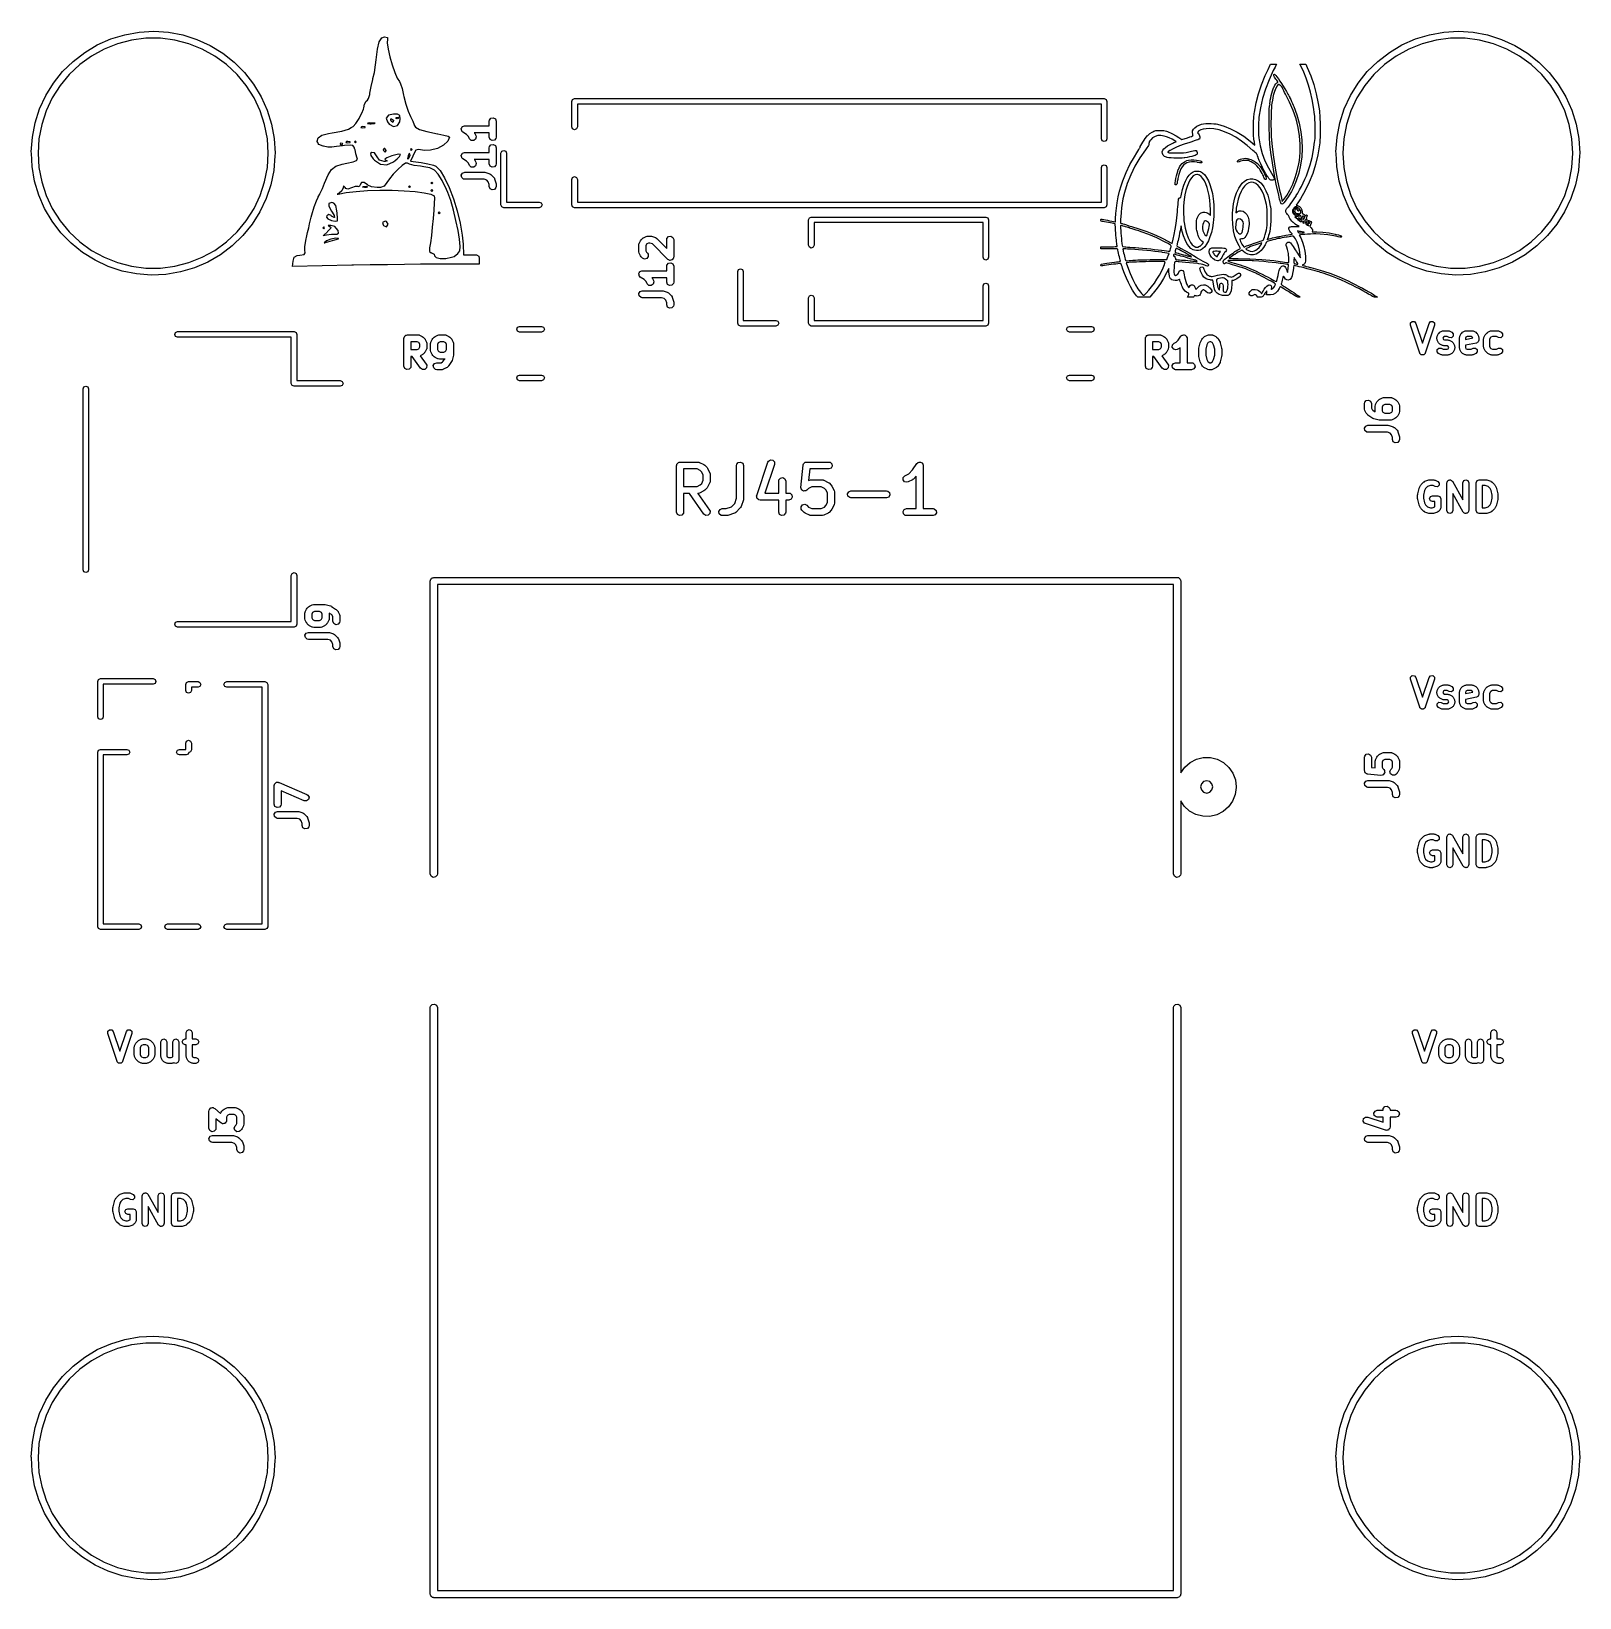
# Model space of a CAD drawing. Extents: x 83.4 to 116.6, y -117 to -83.4.
import ezdxf

# ---------------------------------------------------------------- set-up
doc = ezdxf.new("R2010")
doc.units = 0
doc.layers.add('BLACK', color=7, linetype='CONTINUOUS')

msp = doc.modelspace()

# ---------------------------------------------------------------- linework, layer by layer
at = {"layer": 'BLACK', "linetype": 'CONTINUOUS'}
for p, q in [((84.5302, -83.8372), (84.8006, -83.6763)), ((84.8006, -83.6763), (85.0885, -83.549)), ((85.2368, -83.651), (84.9484, -83.7652)), ((85.0885, -83.549), (85.3895, -83.4573)), ((85.5372, -83.5739), (85.2368, -83.651)), ((85.3895, -83.4573), (85.6994, -83.4023)), ((85.8449, -83.535), (85.5372, -83.5739)), ((85.6994, -83.4023), (86.0137, -83.385)), ((86.1551, -83.535), (85.8449, -83.535)), ((86.0137, -83.385), (86.3277, -83.4056)), ((86.4628, -83.5739), (86.1551, -83.535)), ((86.3277, -83.4056), (86.6371, -83.4638)), ((86.7632, -83.651), (86.4628, -83.5739)), ((86.6371, -83.4638), (86.9371, -83.5587)), ((87.0516, -83.7652), (86.7632, -83.651)), ((86.9371, -83.5587), (87.2236, -83.689)), ((87.2236, -83.689), (87.4924, -83.8527)), ((90.8125, -83.7678), (90.8536, -83.6102)), ((90.8536, -83.6102), (90.9085, -83.5227)), ((90.9085, -83.5227), (90.9674, -83.5)), ((90.9674, -83.5), (91.0264, -83.5193)), ((91.0291, -83.5506), (91.0242, -83.6332)), ((91.0242, -83.6332), (91.0434, -83.7677)), ((91.0264, -83.5193), (91.0291, -83.5506)), ((112.53, -83.8372), (112.801, -83.6763)), ((112.801, -83.6763), (113.088, -83.549)), ((113.237, -83.651), (112.948, -83.7652)), ((113.088, -83.549), (113.39, -83.4573)), ((113.537, -83.5739), (113.237, -83.651)), ((113.39, -83.4573), (113.699, -83.4023)), ((113.845, -83.535), (113.537, -83.5739)), ((113.699, -83.4023), (114.014, -83.385)), ((114.155, -83.535), (113.845, -83.535)), ((114.014, -83.385), (114.328, -83.4056)), ((114.463, -83.5739), (114.155, -83.535)), ((114.328, -83.4056), (114.637, -83.4638)), ((114.763, -83.651), (114.463, -83.5739)), ((114.637, -83.4638), (114.937, -83.5587)), ((115.052, -83.7652), (114.763, -83.651)), ((114.937, -83.5587), (115.224, -83.689)), ((115.224, -83.689), (115.492, -83.8527)), ((84.0567, -84.2502), (84.281, -84.0294)), ((84.281, -84.0294), (84.5302, -83.8372)), ((84.6766, -83.9146), (84.4256, -84.0969)), ((84.9484, -83.7652), (84.6766, -83.9146)), ((87.3234, -83.9146), (87.0516, -83.7652)), ((87.5744, -84.0969), (87.3234, -83.9146)), ((87.4924, -83.8527), (87.7396, -84.0475)), ((90.7726, -84.101), (90.7836, -84)), ((90.7836, -84), (90.8125, -83.7678)), ((91.0434, -83.7677), (91.0805, -83.9322)), ((91.0805, -83.9322), (91.1294, -84.1054)), ((112.057, -84.2502), (112.281, -84.0294)), ((112.281, -84.0294), (112.53, -83.8372)), ((112.677, -83.9146), (112.426, -84.0969)), ((112.948, -83.7652), (112.677, -83.9146)), ((115.323, -83.9146), (115.052, -83.7652)), ((115.574, -84.0969), (115.323, -83.9146)), ((115.492, -83.8527), (115.74, -84.0475)), ((83.8605, -84.4964), (84.0567, -84.2502)), ((84.1995, -84.3093), (84.0018, -84.5482)), ((84.4256, -84.0969), (84.1995, -84.3093)), ((87.8005, -84.3093), (87.5744, -84.0969)), ((87.7396, -84.0475), (87.9615, -84.2707)), ((87.9982, -84.5482), (87.8005, -84.3093)), ((87.9615, -84.2707), (88.1551, -84.5188)), ((90.7173, -84.4), (90.7467, -84.2673)), ((90.7467, -84.2673), (90.7726, -84.101)), ((91.1294, -84.1054), (91.184, -84.2655)), ((91.184, -84.2655), (91.2381, -84.3909)), ((109.786, -84.5316), (109.866, -84.3346)), ((109.866, -84.3346), (109.927, -84.2017)), ((109.927, -84.2017), (109.98, -84.0913)), ((110.04, -84.2246), (109.948, -84.4234)), ((109.98, -84.0913), (110.043, -84.0913)), ((110.058, -84.1891), (110.04, -84.2246)), ((110.043, -84.0913), (110.073, -84.0915)), ((110.048, -84.3199), (110.054, -84.3099)), ((110.053, -84.3392), (110.048, -84.3199)), ((110.069, -84.3688), (110.053, -84.3392)), ((110.054, -84.3099), (110.064, -84.3079)), ((110.077, -84.1514), (110.058, -84.1891)), ((110.064, -84.3079), (110.075, -84.3149)), ((110.097, -84.4094), (110.069, -84.3688)), ((110.073, -84.0915), (110.095, -84.0922)), ((110.075, -84.3149), (110.094, -84.3345)), ((110.092, -84.1212), (110.077, -84.1514)), ((110.102, -84.1011), (110.092, -84.1212)), ((110.094, -84.3345), (110.119, -84.365)), ((110.095, -84.0922), (110.105, -84.0931)), ((110.105, -84.0933), (110.102, -84.1011)), ((110.105, -84.0931), (110.105, -84.0933)), ((110.119, -84.365), (110.148, -84.4046)), ((110.649, -84.1698), (110.608, -84.0913)), ((110.608, -84.0913), (110.736, -84.0913)), ((110.692, -84.2598), (110.649, -84.1698)), ((110.746, -84.3934), (110.692, -84.2598)), ((110.736, -84.0913), (110.77, -84.1642)), ((110.77, -84.1642), (110.843, -84.3388)), ((110.843, -84.3388), (110.907, -84.5259)), ((111.861, -84.4964), (112.057, -84.2502)), ((112.2, -84.3093), (112.002, -84.5482)), ((112.426, -84.0969), (112.2, -84.3093)), ((115.8, -84.3093), (115.574, -84.0969)), ((115.74, -84.0475), (115.962, -84.2707)), ((115.998, -84.5482), (115.8, -84.3093)), ((115.962, -84.2707), (116.155, -84.5188)), ((83.6954, -84.7643), (83.8605, -84.4964)), ((84.0018, -84.5482), (83.8356, -84.8101)), ((88.1644, -84.8101), (87.9982, -84.5482)), ((88.1551, -84.5188), (88.3174, -84.7885)), ((90.6517, -84.71), (90.6773, -84.5666)), ((90.6773, -84.5666), (90.7131, -84.4154)), ((90.7131, -84.4154), (90.7173, -84.4)), ((91.2381, -84.3909), (91.2857, -84.4601)), ((91.2857, -84.4601), (91.2877, -84.4616)), ((91.2877, -84.4616), (91.3097, -84.5086)), ((91.3097, -84.5086), (91.3407, -84.6132)), ((91.3407, -84.6132), (91.3745, -84.7544)), ((109.721, -84.7266), (109.786, -84.5316)), ((109.871, -84.6242), (109.809, -84.8259)), ((109.948, -84.4234), (109.871, -84.6242)), ((110.01, -84.7103), (110.024, -84.6617)), ((110.024, -84.6617), (110.038, -84.6187)), ((110.038, -84.6187), (110.051, -84.5844)), ((110.064, -84.6775), (110.04, -84.7627)), ((110.051, -84.5844), (110.056, -84.5736)), ((110.056, -84.5736), (110.074, -84.5429)), ((110.091, -84.6083), (110.064, -84.6775)), ((110.074, -84.5429), (110.096, -84.5147)), ((110.12, -84.5553), (110.091, -84.6083)), ((110.096, -84.5147), (110.117, -84.4934)), ((110.115, -84.4346), (110.097, -84.4094)), ((110.13, -84.4577), (110.115, -84.4346)), ((110.117, -84.4934), (110.132, -84.4842)), ((110.121, -84.5544), (110.12, -84.5553)), ((110.136, -84.5352), (110.121, -84.5544)), ((110.137, -84.4721), (110.13, -84.4577)), ((110.132, -84.4842), (110.137, -84.4801)), ((110.148, -84.5277), (110.136, -84.5352)), ((110.137, -84.4801), (110.137, -84.4721)), ((110.148, -84.4046), (110.18, -84.4514)), ((110.163, -84.5288), (110.148, -84.5277)), ((110.163, -84.5289), (110.163, -84.5288)), ((110.182, -84.5388), (110.163, -84.5289)), ((110.18, -84.4514), (110.215, -84.5037)), ((110.204, -84.5572), (110.182, -84.5388)), ((110.225, -84.5797), (110.204, -84.5572)), ((110.215, -84.5037), (110.251, -84.5596)), ((110.241, -84.6017), (110.225, -84.5797)), ((110.247, -84.6188), (110.241, -84.6017)), ((110.247, -84.6205), (110.247, -84.6188)), ((110.253, -84.6364), (110.247, -84.6205)), ((110.251, -84.5596), (110.286, -84.6172)), ((110.265, -84.6627), (110.253, -84.6364)), ((110.282, -84.6964), (110.265, -84.6627)), ((110.302, -84.7341), (110.282, -84.6964)), ((110.286, -84.6172), (110.32, -84.6749)), ((110.32, -84.6749), (110.351, -84.7307)), ((110.795, -84.5383), (110.746, -84.3934)), ((110.839, -84.6915), (110.795, -84.5383)), ((110.876, -84.8502), (110.839, -84.6915)), ((110.907, -84.5259), (110.96, -84.7241)), ((111.695, -84.7643), (111.861, -84.4964)), ((112.002, -84.5482), (111.836, -84.8101)), ((116.164, -84.8101), (115.998, -84.5482)), ((116.155, -84.5188), (116.317, -84.7885)), ((83.5636, -85.0501), (83.6954, -84.7643)), ((83.8356, -84.8101), (83.7036, -85.0908)), ((88.2964, -85.0908), (88.1644, -84.8101)), ((88.3174, -84.7885), (88.4462, -85.0757)), ((90.5125, -85.0578), (90.5208, -85.0302)), ((90.5208, -85.0302), (90.5362, -84.9496)), ((90.5362, -84.9496), (90.5702, -84.881)), ((90.5702, -84.881), (90.5985, -84.86)), ((90.5985, -84.86), (90.6245, -84.8247)), ((90.6245, -84.8247), (90.6475, -84.7372)), ((90.6475, -84.7372), (90.6517, -84.71)), ((91.3745, -84.7544), (91.3801, -84.7806)), ((91.3801, -84.7806), (91.422, -84.9471)), ((91.422, -84.9471), (91.4722, -85.1009)), ((94.985, -84.89), (95.0026, -84.8476)), ((94.985, -85.4365), (94.985, -84.89)), ((95.0026, -84.8476), (95.045, -84.83)), ((95.045, -84.83), (106.41, -84.83)), ((106.35, -84.95), (95.105, -84.95)), ((95.105, -84.95), (95.105, -85.4365)), ((106.35, -85.6925), (106.35, -84.95)), ((106.41, -84.83), (106.452, -84.8476)), ((106.452, -84.8476), (106.47, -84.89)), ((106.47, -84.89), (106.47, -85.6925)), ((109.634, -85.1187), (109.671, -84.9217)), ((109.671, -84.9217), (109.721, -84.7266)), ((109.762, -85.027), (109.731, -85.2263)), ((109.809, -84.8259), (109.762, -85.027)), ((109.954, -85.0436), (109.956, -85.006)), ((109.956, -85.006), (109.959, -84.9816)), ((109.959, -84.9816), (109.962, -84.9728)), ((109.962, -84.9728), (109.969, -84.9568)), ((109.966, -84.9304), (109.969, -84.8997)), ((109.968, -84.9483), (109.966, -84.9304)), ((109.969, -84.9568), (109.968, -84.9483)), ((109.969, -84.8997), (109.976, -84.8592)), ((109.976, -84.8592), (109.985, -84.8121)), ((109.985, -84.8121), (109.997, -84.7615)), ((110, -85.0235), (109.996, -85.0907)), ((109.997, -84.7615), (110.01, -84.7103)), ((110.004, -84.9672), (110, -85.0235)), ((110.009, -84.9246), (110.004, -84.9672)), ((110.019, -84.8636), (110.009, -84.9246)), ((110.04, -84.7627), (110.019, -84.8636)), ((110.389, -84.9053), (110.302, -84.7341)), ((110.351, -84.7307), (110.365, -84.7579)), ((110.365, -84.7579), (110.379, -84.7848)), ((110.379, -84.7848), (110.391, -84.8055)), ((110.466, -85.085), (110.389, -84.9053)), ((110.391, -84.8055), (110.397, -84.8159)), ((110.397, -84.8159), (110.398, -84.8162)), ((110.398, -84.8162), (110.403, -84.8256)), ((110.403, -84.8256), (110.413, -84.8456)), ((110.413, -84.8456), (110.422, -84.8663)), ((110.422, -84.8663), (110.433, -84.8935)), ((110.433, -84.8935), (110.449, -84.9305)), ((110.449, -84.9305), (110.466, -84.9717)), ((110.466, -84.9717), (110.478, -84.9996)), ((110.478, -84.9996), (110.545, -85.1778)), ((110.905, -85.0115), (110.876, -84.8502)), ((110.926, -85.1726), (110.905, -85.0115)), ((110.96, -84.7241), (111.003, -84.9323)), ((111.003, -84.9323), (111.028, -85.0913)), ((111.564, -85.0501), (111.695, -84.7643)), ((111.836, -84.8101), (111.704, -85.0908)), ((116.296, -85.0908), (116.164, -84.8101)), ((116.317, -84.7885), (116.446, -85.0757)), ((83.4074, -85.6587), (83.4672, -85.3497)), ((83.4672, -85.3497), (83.5636, -85.0501)), ((83.7036, -85.0908), (83.6077, -85.3858)), ((88.3923, -85.3858), (88.2964, -85.0908)), ((88.4462, -85.0757), (88.5395, -85.3762)), ((88.5395, -85.3762), (88.5961, -85.6858)), ((90.2911, -85.4274), (90.3484, -85.364)), ((90.3484, -85.364), (90.3659, -85.3447)), ((90.3659, -85.3447), (90.4193, -85.2541)), ((90.4193, -85.2541), (90.4237, -85.2452)), ((90.4237, -85.2452), (90.4756, -85.1413)), ((90.4756, -85.1413), (90.5125, -85.0578)), ((90.61, -85.3524), (90.5975, -85.364)), ((90.5975, -85.364), (90.6529, -85.3703)), ((90.6486, -85.3462), (90.61, -85.3524)), ((90.75, -85.3524), (90.6486, -85.3462)), ((90.6529, -85.3703), (90.68, -85.3707)), ((90.68, -85.3707), (90.7528, -85.3665)), ((90.7613, -85.3562), (90.75, -85.3524)), ((90.7528, -85.3665), (90.7613, -85.3562)), ((91.049, -85.1836), (91.0024, -85.2452)), ((91.0024, -85.2452), (91.0269, -85.3308)), ((91.0269, -85.3308), (91.0664, -85.3773)), ((91.1605, -85.16), (91.049, -85.1836)), ((91.0664, -85.3773), (91.1583, -85.4241)), ((91.1, -85.3), (91.1032, -85.2631)), ((91.1082, -85.312), (91.1, -85.3)), ((91.1032, -85.2631), (91.1176, -85.26)), ((91.1424, -85.34), (91.1082, -85.312)), ((91.1176, -85.26), (91.1584, -85.289)), ((91.1464, -85.339), (91.1424, -85.34)), ((91.16, -85.3), (91.1464, -85.339)), ((91.1584, -85.289), (91.16, -85.3)), ((91.2443, -85.165), (91.1605, -85.16)), ((91.2071, -85.2454), (91.2133, -85.2333)), ((91.24, -85.26), (91.2071, -85.2454)), ((91.2133, -85.2333), (91.2608, -85.2285)), ((91.2612, -85.2571), (91.24, -85.26)), ((91.2431, -85.404), (91.2966, -85.3283)), ((91.2913, -85.1943), (91.2443, -85.165)), ((91.2608, -85.2285), (91.2667, -85.2333)), ((91.2667, -85.2333), (91.2612, -85.2571)), ((91.304, -85.2663), (91.2913, -85.1943)), ((91.2966, -85.3283), (91.304, -85.2663)), ((91.4722, -85.1009), (91.5202, -85.2093)), ((91.5202, -85.2093), (91.5213, -85.2112)), ((91.5213, -85.2112), (91.5727, -85.3117)), ((91.5727, -85.3117), (91.5991, -85.3893)), ((93.2114, -85.3143), (93.216, -85.2886)), ((93.2114, -85.4107), (93.2114, -85.3143)), ((93.216, -85.2886), (93.2489, -85.2493)), ((93.2489, -85.2493), (93.2995, -85.2404)), ((93.2995, -85.2404), (93.3439, -85.2661)), ((93.3439, -85.2661), (93.3614, -85.3143)), ((93.3614, -85.3143), (93.3614, -85.6571)), ((108.451, -85.396), (108.502, -85.3777)), ((108.502, -85.3777), (108.54, -85.3699)), ((108.54, -85.3699), (108.589, -85.365)), ((108.589, -85.365), (108.647, -85.3629)), ((108.647, -85.3629), (108.707, -85.3636)), ((108.707, -85.3636), (108.765, -85.3672)), ((108.765, -85.3672), (108.817, -85.3737)), ((108.817, -85.3737), (108.839, -85.3779)), ((108.839, -85.3779), (108.982, -85.4182)), ((109.613, -85.4237), (109.616, -85.3272)), ((109.616, -85.3272), (109.621, -85.2345)), ((109.621, -85.2345), (109.63, -85.1498)), ((109.63, -85.1498), (109.634, -85.1187)), ((109.723, -85.3444), (109.722, -85.4123)), ((109.726, -85.2831), (109.723, -85.3444)), ((109.73, -85.2329), (109.726, -85.2831)), ((109.731, -85.2263), (109.73, -85.2329)), ((109.95, -85.2153), (109.951, -85.1502)), ((109.95, -85.2857), (109.95, -85.2153)), ((109.95, -85.3594), (109.95, -85.2857)), ((109.951, -85.4103), (109.95, -85.3594)), ((109.951, -85.1502), (109.952, -85.0923)), ((109.952, -85.0923), (109.954, -85.0436)), ((109.991, -85.2461), (109.99, -85.3286)), ((109.99, -85.3286), (109.99, -85.4103)), ((109.993, -85.1658), (109.991, -85.2461)), ((109.996, -85.0907), (109.993, -85.1658)), ((110.527, -85.266), (110.466, -85.085)), ((110.573, -85.4473), (110.527, -85.266)), ((110.545, -85.1778), (110.597, -85.3581)), ((110.597, -85.3581), (110.634, -85.5395)), ((110.929, -85.2057), (110.926, -85.1726)), ((110.933, -85.2765), (110.929, -85.2057)), ((110.936, -85.3558), (110.933, -85.2765)), ((110.938, -85.4395), (110.936, -85.3558)), ((111.028, -85.0913), (111.033, -85.1365)), ((111.033, -85.1365), (111.036, -85.1947)), ((111.036, -85.1947), (111.04, -85.2631)), ((111.04, -85.2631), (111.042, -85.3385)), ((111.042, -85.3385), (111.043, -85.4182)), ((111.407, -85.6587), (111.467, -85.3497)), ((111.467, -85.3497), (111.564, -85.0501)), ((111.704, -85.0908), (111.608, -85.3858)), ((116.392, -85.3858), (116.296, -85.0908)), ((116.446, -85.0757), (116.54, -85.3762)), ((116.54, -85.3762), (116.596, -85.6858)), ((83.3851, -85.9726), (83.4074, -85.6587)), ((83.5496, -85.6904), (83.5301, -86)), ((83.6077, -85.3858), (83.5496, -85.6904)), ((88.4504, -85.6904), (88.3923, -85.3858)), ((88.4699, -86), (88.4504, -85.6904)), ((88.5961, -85.6858), (88.615, -86)), ((89.52, -85.7424), (89.5431, -85.6694)), ((89.5431, -85.6694), (89.6198, -85.6164)), ((89.6198, -85.6164), (89.7608, -85.5772)), ((89.7608, -85.5772), (89.84, -85.5637)), ((89.84, -85.5637), (90.0462, -85.5273)), ((90.0462, -85.5273), (90.1905, -85.4851)), ((90.1905, -85.4851), (90.2509, -85.4504)), ((90.2509, -85.4504), (90.2911, -85.4274)), ((90.4725, -85.4327), (90.4573, -85.4504)), ((90.4573, -85.4504), (90.4967, -85.4568)), ((90.4956, -85.4263), (90.4725, -85.4327)), ((90.5492, -85.4358), (90.4956, -85.4263)), ((90.4967, -85.4568), (90.5485, -85.4495)), ((90.5485, -85.4495), (90.5492, -85.4358)), ((91.1583, -85.4241), (91.2431, -85.404)), ((91.5991, -85.3893), (91.6, -85.3992)), ((91.6, -85.3992), (91.6285, -85.4442)), ((91.6285, -85.4442), (91.7181, -85.4883)), ((91.7181, -85.4883), (91.8751, -85.5335)), ((91.8751, -85.5335), (92.1056, -85.5822)), ((92.1056, -85.5822), (92.11, -85.5831)), ((92.11, -85.5831), (92.2388, -85.6112)), ((92.2388, -85.6112), (92.329, -85.638)), ((92.36, -85.6563), (92.3237, -85.7453)), ((92.329, -85.638), (92.36, -85.6563)), ((92.6116, -85.4809), (92.6133, -85.4769)), ((92.6177, -85.5018), (92.6116, -85.4809)), ((92.6126, -85.4727), (92.6234, -85.4538)), ((92.6133, -85.4769), (92.6126, -85.4727)), ((92.6215, -85.5232), (92.6177, -85.5018)), ((92.6248, -85.526), (92.6215, -85.5232)), ((92.6234, -85.4538), (92.6322, -85.4339)), ((92.626, -85.5301), (92.6248, -85.526)), ((92.6448, -85.5481), (92.626, -85.5301)), ((92.6322, -85.4339), (92.6361, -85.432)), ((92.6361, -85.432), (92.6382, -85.4283)), ((92.6382, -85.4283), (92.6587, -85.4208)), ((92.7244, -85.6011), (92.6448, -85.5481)), ((92.6587, -85.4208), (92.6782, -85.4112)), ((92.6782, -85.4112), (92.6824, -85.4122)), ((92.6824, -85.4122), (92.6864, -85.4107)), ((92.6864, -85.4107), (93.2114, -85.4107)), ((92.7676, -85.6444), (92.7244, -85.6011)), ((92.7908, -85.6907), (92.7676, -85.6444)), ((92.828, -85.726), (92.7908, -85.6907)), ((92.9204, -85.6985), (92.8792, -85.729)), ((93.2114, -85.5607), (92.8919, -85.5607)), ((92.8919, -85.5607), (92.8952, -85.5653)), ((92.8952, -85.5653), (92.8964, -85.5665)), ((92.8964, -85.5665), (92.9249, -85.6236)), ((92.9324, -85.6486), (92.9204, -85.6985)), ((92.9249, -85.6236), (92.9324, -85.6486)), ((93.2114, -85.6571), (93.2114, -85.5607)), ((93.229, -85.7054), (93.2114, -85.6571)), ((93.2734, -85.731), (93.229, -85.7054)), ((93.3569, -85.6828), (93.3239, -85.7221)), ((93.3614, -85.6571), (93.3569, -85.6828)), ((95.0026, -85.479), (94.985, -85.4365)), ((95.045, -85.4965), (95.0026, -85.479)), ((95.0874, -85.479), (95.045, -85.4965)), ((95.105, -85.4365), (95.0874, -85.479)), ((106.368, -85.7349), (106.35, -85.6925)), ((106.47, -85.6925), (106.452, -85.7349)), ((107.267, -85.7213), (107.293, -85.6832)), ((107.293, -85.6832), (107.318, -85.6495)), ((107.318, -85.6495), (107.34, -85.6233)), ((107.34, -85.6233), (107.344, -85.6195)), ((107.344, -85.6195), (107.391, -85.5768)), ((107.409, -85.7117), (107.388, -85.7372)), ((107.391, -85.5768), (107.44, -85.5455)), ((107.45, -85.6718), (107.409, -85.7117)), ((107.44, -85.5455), (107.452, -85.5393)), ((107.504, -85.6387), (107.45, -85.6718)), ((107.452, -85.5393), (107.478, -85.5275)), ((107.478, -85.5275), (107.499, -85.5197)), ((107.499, -85.5197), (107.521, -85.5152)), ((107.563, -85.6211), (107.504, -85.6387)), ((107.521, -85.5152), (107.547, -85.513)), ((107.547, -85.513), (107.582, -85.5125)), ((107.628, -85.6189), (107.563, -85.6211)), ((107.582, -85.5125), (107.606, -85.5126)), ((107.606, -85.5126), (107.652, -85.5134)), ((107.7, -85.632), (107.628, -85.6189)), ((107.652, -85.5134), (107.687, -85.5159)), ((107.687, -85.5159), (107.717, -85.5208)), ((107.747, -85.6474), (107.7, -85.632)), ((107.717, -85.5208), (107.747, -85.5291)), ((107.747, -85.5291), (107.766, -85.5355)), ((107.806, -85.6722), (107.747, -85.6474)), ((107.766, -85.5355), (107.861, -85.5741)), ((107.867, -85.7023), (107.806, -85.6722)), ((107.861, -85.5741), (107.955, -85.6242)), ((107.925, -85.735), (107.867, -85.7023)), ((107.955, -85.6242), (108.012, -85.6605)), ((108.012, -85.6605), (108.08, -85.7062)), ((108.08, -85.7062), (108.201, -85.6675)), ((108.201, -85.6675), (108.249, -85.6518)), ((108.249, -85.6518), (108.282, -85.6398)), ((108.282, -85.6398), (108.304, -85.6306)), ((108.304, -85.6306), (108.314, -85.6234)), ((108.307, -85.5295), (108.309, -85.5201)), ((108.307, -85.5592), (108.307, -85.5295)), ((108.31, -85.5912), (108.307, -85.5592)), ((108.309, -85.5201), (108.325, -85.4865)), ((108.316, -85.6163), (108.31, -85.5912)), ((108.314, -85.6234), (108.317, -85.6173)), ((108.317, -85.6173), (108.316, -85.6163)), ((108.325, -85.4865), (108.356, -85.4535)), ((108.356, -85.4535), (108.399, -85.4228)), ((108.419, -85.7105), (108.384, -85.7231)), ((108.399, -85.4228), (108.451, -85.396)), ((108.419, -85.5485), (108.416, -85.5638)), ((108.416, -85.5638), (108.426, -85.5792)), ((108.437, -85.5288), (108.419, -85.5485)), ((108.444, -85.7013), (108.419, -85.7105)), ((108.426, -85.5792), (108.436, -85.5873)), ((108.436, -85.5873), (108.451, -85.6039)), ((108.443, -85.5233), (108.437, -85.5288)), ((108.482, -85.5009), (108.443, -85.5233)), ((108.454, -85.6964), (108.444, -85.7013)), ((108.451, -85.6039), (108.459, -85.6268)), ((108.457, -85.6934), (108.454, -85.6964)), ((108.462, -85.6765), (108.457, -85.6934)), ((108.459, -85.6268), (108.462, -85.6462)), ((108.462, -85.6462), (108.462, -85.6765)), ((108.534, -85.4843), (108.482, -85.5009)), ((108.597, -85.4743), (108.534, -85.4843)), ((108.668, -85.4712), (108.597, -85.4743)), ((108.766, -85.4786), (108.668, -85.4712)), ((108.878, -85.5016), (108.766, -85.4786)), ((108.994, -85.5397), (108.878, -85.5016)), ((108.982, -85.4182), (109.123, -85.4749)), ((109.113, -85.5925), (108.994, -85.5397)), ((109.233, -85.6598), (109.113, -85.5925)), ((109.123, -85.4749), (109.264, -85.548)), ((109.356, -85.7412), (109.233, -85.6598)), ((109.264, -85.548), (109.404, -85.6371)), ((109.404, -85.6371), (109.541, -85.7422)), ((109.613, -85.5199), (109.613, -85.4237)), ((109.617, -85.612), (109.613, -85.5199)), ((109.623, -85.6957), (109.617, -85.612)), ((109.633, -85.7671), (109.623, -85.6957)), ((109.722, -85.4123), (109.722, -85.4824)), ((109.722, -85.4824), (109.723, -85.5503)), ((109.723, -85.5503), (109.725, -85.6114)), ((109.725, -85.6114), (109.729, -85.6614)), ((109.729, -85.6614), (109.73, -85.6704)), ((109.73, -85.6704), (109.759, -85.8416)), ((109.951, -85.4345), (109.951, -85.4103)), ((109.953, -85.5089), (109.951, -85.4345)), ((109.955, -85.5809), (109.953, -85.5089)), ((109.957, -85.6483), (109.955, -85.5809)), ((109.96, -85.7092), (109.957, -85.6483)), ((109.963, -85.7617), (109.96, -85.7092)), ((109.99, -85.4103), (109.991, -85.4885)), ((109.991, -85.4885), (109.993, -85.5601)), ((109.993, -85.5601), (109.995, -85.6224)), ((109.995, -85.6224), (109.997, -85.6433)), ((109.997, -85.6433), (110.017, -85.8609)), ((110.603, -85.628), (110.573, -85.4473)), ((110.618, -85.8073), (110.603, -85.628)), ((110.634, -85.5395), (110.655, -85.721)), ((110.93, -85.7341), (110.935, -85.6749)), ((110.935, -85.6749), (110.937, -85.6032)), ((110.937, -85.6032), (110.939, -85.5234)), ((110.939, -85.5234), (110.938, -85.4395)), ((111.042, -85.6531), (111.04, -85.7201)), ((111.043, -85.5784), (111.042, -85.6531)), ((111.043, -85.4182), (111.044, -85.4992)), ((111.044, -85.4992), (111.043, -85.5784)), ((111.385, -85.9726), (111.407, -85.6587)), ((111.55, -85.6904), (111.53, -86)), ((111.608, -85.3858), (111.55, -85.6904)), ((116.45, -85.6904), (116.392, -85.3858)), ((116.47, -86), (116.45, -85.6904)), ((116.596, -85.6858), (116.615, -86)), ((83.3865, -86), (83.3851, -85.9726)), ((83.4008, -86.287), (83.3865, -86)), ((83.5301, -86), (83.5496, -86.3096)), ((88.4504, -86.3096), (88.4699, -86)), ((88.615, -86), (88.6144, -86.0548)), ((89.5202, -85.7503), (89.52, -85.7424)), ((89.5308, -85.7704), (89.5202, -85.7503)), ((89.5428, -85.7933), (89.5308, -85.7704)), ((89.5528, -85.8124), (89.5428, -85.7933)), ((89.65, -85.8494), (89.5528, -85.8124)), ((89.6586, -85.8513), (89.65, -85.8494)), ((89.7509, -85.8683), (89.6586, -85.8513)), ((89.8, -85.8733), (89.7509, -85.8683)), ((89.8365, -85.8688), (89.8, -85.8733)), ((89.933, -85.8579), (89.8365, -85.8688)), ((90.0647, -85.8435), (89.933, -85.8579)), ((90.0192, -85.7885), (90.0133, -85.7933)), ((90.0133, -85.7933), (90.0188, -85.8171)), ((90.0188, -85.8171), (90.04, -85.82)), ((90.0667, -85.7933), (90.0192, -85.7885)), ((90.04, -85.82), (90.0729, -85.8054)), ((90.1094, -85.8387), (90.0647, -85.8435)), ((90.0729, -85.8054), (90.0667, -85.7933)), ((90.2253, -85.8294), (90.1094, -85.8387)), ((90.1525, -85.7527), (90.1373, -85.7704)), ((90.1373, -85.7704), (90.1767, -85.7768)), ((90.1756, -85.7463), (90.1525, -85.7527)), ((90.2292, -85.7558), (90.1756, -85.7463)), ((90.1767, -85.7768), (90.2285, -85.7695)), ((90.2875, -85.8369), (90.2253, -85.8294)), ((90.2285, -85.7695), (90.229, -85.76)), ((90.229, -85.76), (90.2292, -85.7558)), ((90.3163, -85.8679), (90.2875, -85.8369)), ((90.3309, -85.9245), (90.3163, -85.8679)), ((90.34, -85.74), (90.32, -85.76)), ((90.32, -85.76), (90.34, -85.78)), ((90.3319, -85.9286), (90.3309, -85.9245)), ((90.3504, -86.0072), (90.3319, -85.9286)), ((90.36, -85.76), (90.34, -85.74)), ((90.34, -85.78), (90.36, -85.76)), ((90.3527, -86.017), (90.3504, -86.0072)), ((90.3797, -86.1053), (90.3527, -86.017)), ((90.6914, -85.9878), (90.6661, -86.0072)), ((90.6661, -86.0072), (90.6734, -86.0501)), ((90.6734, -86.0501), (90.7251, -86.1233)), ((90.7503, -85.9947), (90.6914, -85.9878)), ((90.8073, -86.08), (90.7503, -85.9947)), ((90.9576, -85.9), (90.9337, -85.9245)), ((90.9337, -85.9245), (90.94, -85.94)), ((90.94, -85.94), (90.9759, -85.9782)), ((90.9692, -85.9015), (90.9576, -85.9)), ((90.984, -85.92), (90.9692, -85.9015)), ((90.9759, -85.9782), (90.9824, -85.98)), ((90.9824, -85.98), (90.9995, -85.9491)), ((91, -85.94), (90.984, -85.92)), ((90.9995, -85.9491), (91, -85.94)), ((91.1478, -86.0493), (91.1237, -86.0569)), ((91.2649, -86.0197), (91.1478, -86.0493)), ((91.3114, -86.0266), (91.2649, -86.0197)), ((91.2883, -86.0716), (91.3114, -86.0266)), ((91.4909, -86.0052), (91.4692, -86.0568)), ((91.4867, -86.1093), (91.5149, -86.0401)), ((91.5115, -86.0145), (91.4909, -86.0052)), ((91.5149, -86.0401), (91.5115, -86.0145)), ((91.54, -85.9), (91.52, -85.92)), ((91.52, -85.92), (91.54, -85.94)), ((91.56, -85.92), (91.54, -85.9)), ((91.54, -85.94), (91.56, -85.92)), ((91.5943, -86.0112), (91.5696, -86.0674)), ((91.6394, -85.9379), (91.5943, -86.0112)), ((91.6935, -85.9175), (91.6394, -85.9379)), ((91.781, -85.9345), (91.6935, -85.9175)), ((91.8165, -85.9418), (91.781, -85.9345)), ((91.954, -85.9375), (91.8165, -85.9418)), ((92.0989, -85.8963), (91.954, -85.9375)), ((92.2294, -85.8288), (92.0989, -85.8963)), ((92.3237, -85.7453), (92.2294, -85.8288)), ((92.6116, -86.0523), (92.6133, -86.0484)), ((92.6126, -86.0441), (92.6234, -86.0253)), ((92.6133, -86.0484), (92.6126, -86.0441)), ((92.6234, -86.0253), (92.6322, -86.0053)), ((92.6322, -86.0053), (92.6361, -86.0034)), ((92.6361, -86.0034), (92.6382, -85.9997)), ((92.6382, -85.9997), (92.6587, -85.9922)), ((92.6587, -85.9922), (92.6782, -85.9826)), ((92.6782, -85.9826), (92.6824, -85.9836)), ((92.6824, -85.9836), (92.6864, -85.9821)), ((92.6864, -85.9821), (93.2114, -85.9821)), ((92.8792, -85.729), (92.828, -85.726)), ((93.2114, -85.8857), (93.216, -85.8601)), ((93.2114, -85.9821), (93.2114, -85.8857)), ((93.216, -85.8601), (93.2489, -85.8208)), ((93.2489, -85.8208), (93.2995, -85.8119)), ((93.3239, -85.7221), (93.2734, -85.731)), ((93.2995, -85.8119), (93.3439, -85.8375)), ((93.3439, -85.8375), (93.3614, -85.8857)), ((93.3614, -85.8857), (93.3614, -86.2286)), ((93.465, -86), (93.4826, -85.9576)), ((93.465, -87.11), (93.465, -86)), ((93.4826, -85.9576), (93.525, -85.94)), ((93.525, -85.94), (93.5674, -85.9576)), ((93.5674, -85.9576), (93.585, -86)), ((93.585, -86), (93.585, -87.05)), ((106.41, -85.7525), (106.368, -85.7349)), ((106.452, -85.7349), (106.41, -85.7525)), ((107.058, -86.0758), (107.111, -85.9936)), ((107.111, -85.9936), (107.135, -85.956)), ((107.135, -85.956), (107.156, -85.9225)), ((107.156, -85.9225), (107.171, -85.8958)), ((107.171, -85.8958), (107.18, -85.8787)), ((107.295, -85.9269), (107.174, -86.0998)), ((107.18, -85.8787), (107.181, -85.8748)), ((107.181, -85.8748), (107.185, -85.8588)), ((107.185, -85.8588), (107.198, -85.8326)), ((107.198, -85.8326), (107.217, -85.7989)), ((107.217, -85.7989), (107.241, -85.7608)), ((107.241, -85.7608), (107.267, -85.7213)), ((107.323, -85.8881), (107.295, -85.9269)), ((107.345, -85.8578), (107.323, -85.8881)), ((107.359, -85.8354), (107.345, -85.8578)), ((107.367, -85.8181), (107.359, -85.8354)), ((107.371, -85.8034), (107.367, -85.8181)), ((107.372, -85.7886), (107.371, -85.8034)), ((107.373, -85.7769), (107.372, -85.7886)), ((107.377, -85.757), (107.373, -85.7769)), ((107.388, -85.7372), (107.377, -85.757)), ((107.656, -85.9696), (107.668, -85.9332)), ((107.659, -86.0066), (107.656, -85.9696)), ((107.677, -86.0402), (107.659, -86.0066)), ((107.668, -85.9332), (107.689, -85.9054)), ((107.707, -86.068), (107.677, -86.0402)), ((107.689, -85.9054), (107.724, -85.875)), ((107.724, -85.875), (107.77, -85.8434)), ((107.77, -85.8434), (107.824, -85.8123)), ((107.779, -85.9726), (107.777, -85.9787)), ((107.777, -85.9787), (107.784, -85.9837)), ((107.791, -85.9625), (107.779, -85.9726)), ((107.784, -85.9837), (107.789, -85.9861)), ((107.789, -85.9861), (107.805, -85.9895)), ((107.816, -85.9459), (107.791, -85.9625)), ((107.805, -85.9895), (107.836, -85.9921)), ((107.824, -85.9404), (107.816, -85.9459)), ((107.824, -85.8123), (107.886, -85.7832)), ((107.876, -85.9113), (107.824, -85.9404)), ((107.836, -85.9921), (107.88, -85.9939)), ((107.945, -85.8797), (107.876, -85.9113)), ((107.88, -85.9939), (107.934, -85.9949)), ((107.886, -85.7832), (107.908, -85.774)), ((107.908, -85.774), (107.956, -85.7546)), ((107.956, -85.7546), (107.925, -85.735)), ((107.934, -85.9949), (107.968, -85.995)), ((108.029, -85.8455), (107.945, -85.8797)), ((107.968, -85.995), (108.047, -85.9938)), ((108.13, -85.8086), (108.029, -85.8455)), ((108.047, -85.9938), (108.114, -85.9901)), ((108.114, -85.9901), (108.173, -85.9832)), ((108.247, -85.769), (108.13, -85.8086)), ((108.173, -85.9832), (108.229, -85.9726)), ((108.229, -85.9726), (108.287, -85.9577)), ((108.288, -85.7557), (108.247, -85.769)), ((108.287, -85.9577), (108.323, -85.9466)), ((108.339, -85.7385), (108.288, -85.7557)), ((108.323, -85.9466), (108.359, -85.9393)), ((108.366, -86.0462), (108.332, -86.0575)), ((108.384, -85.7231), (108.339, -85.7385)), ((108.359, -85.9393), (108.383, -85.944)), ((108.387, -86.0363), (108.366, -86.0462)), ((108.383, -85.944), (108.398, -85.9613)), ((108.397, -86.0277), (108.387, -86.0363)), ((108.404, -86.0131), (108.397, -86.0277)), ((108.398, -85.9613), (108.404, -85.9889)), ((108.404, -85.9889), (108.404, -86.0131)), ((109.479, -85.8362), (109.356, -85.7412)), ((109.603, -85.9445), (109.479, -85.8362)), ((109.541, -85.7422), (109.585, -85.7795)), ((109.585, -85.7795), (109.644, -85.8305)), ((109.627, -85.9666), (109.603, -85.9445)), ((109.651, -85.988), (109.627, -85.9666)), ((109.644, -85.8305), (109.633, -85.7671)), ((109.669, -86.0025), (109.651, -85.988)), ((109.678, -86.0079), (109.669, -86.0025)), ((109.682, -86.0129), (109.678, -86.0079)), ((109.69, -86.0308), (109.682, -86.0129)), ((109.701, -86.0587), (109.69, -86.0308)), ((109.759, -85.8416), (109.803, -86.0065)), ((109.803, -86.0065), (109.861, -86.1646)), ((109.966, -85.8038), (109.963, -85.7617)), ((109.987, -85.9836), (109.966, -85.8038)), ((110.019, -86.2099), (109.987, -85.9836)), ((110.017, -85.8609), (110.045, -86.0885)), ((110.601, -86.1579), (110.617, -85.9843)), ((110.617, -85.9843), (110.618, -85.8073)), ((110.661, -85.9016), (110.652, -86.0803)), ((110.655, -85.721), (110.661, -85.9016)), ((110.872, -86.091), (110.904, -85.9283)), ((110.904, -85.9283), (110.927, -85.7667)), ((110.927, -85.7667), (110.93, -85.7341)), ((110.996, -86.0368), (110.948, -86.2404)), ((111.032, -85.8229), (110.996, -86.0368)), ((111.033, -85.8198), (111.032, -85.8229)), ((111.037, -85.7767), (111.033, -85.8198)), ((111.04, -85.7201), (111.037, -85.7767)), ((111.387, -86), (111.385, -85.9726)), ((111.401, -86.287), (111.387, -86)), ((111.53, -86), (111.55, -86.3096)), ((116.45, -86.3096), (116.47, -86)), ((116.615, -86), (116.614, -86.0548)), ((83.4541, -86.5971), (83.4008, -86.287)), ((83.5496, -86.3096), (83.6077, -86.6142)), ((88.3923, -86.6142), (88.4504, -86.3096)), ((88.5889, -86.3685), (88.5259, -86.6768)), ((88.6144, -86.0548), (88.5889, -86.3685)), ((89.7543, -86.4648), (89.8287, -86.3502)), ((89.8287, -86.3502), (89.9219, -86.2793)), ((89.9219, -86.2793), (90.0527, -86.2351)), ((90.0527, -86.2351), (90.1541, -86.2148)), ((90.1541, -86.2148), (90.2915, -86.1869)), ((90.2915, -86.1869), (90.3636, -86.1602)), ((90.3636, -86.1602), (90.3846, -86.1277)), ((90.3846, -86.1277), (90.3797, -86.1053)), ((90.7251, -86.1233), (90.7469, -86.1472)), ((90.7469, -86.1472), (90.8773, -86.2393)), ((90.8591, -86.1506), (90.8073, -86.08)), ((90.9564, -86.1772), (90.8591, -86.1506)), ((90.8773, -86.2393), (91.0155, -86.2519)), ((90.9784, -86.1763), (90.9564, -86.1772)), ((91.0122, -86.0983), (90.9741, -86.1284)), ((90.9741, -86.1284), (90.9937, -86.1472)), ((91.0233, -86.1673), (90.9784, -86.1763)), ((90.9937, -86.1472), (91.0233, -86.1673)), ((91.1237, -86.0569), (91.0122, -86.0983)), ((91.0155, -86.2519), (91.1606, -86.1848)), ((91.251, -86.3487), (91.1543, -86.4476)), ((91.1606, -86.1848), (91.1969, -86.1564)), ((91.1969, -86.1564), (91.2378, -86.1185)), ((91.2378, -86.1185), (91.2883, -86.0716)), ((91.344, -86.2668), (91.251, -86.3487)), ((91.4175, -86.2166), (91.344, -86.2668)), ((91.4557, -86.2131), (91.4175, -86.2166)), ((91.4991, -86.2359), (91.4557, -86.2131)), ((91.4692, -86.0568), (91.4602, -86.1185)), ((91.4602, -86.1185), (91.4849, -86.1111)), ((91.4849, -86.1111), (91.4867, -86.1093)), ((91.6013, -86.2611), (91.4991, -86.2359)), ((91.5696, -86.0674), (91.5241, -86.1748)), ((91.5241, -86.1748), (91.7521, -86.2016)), ((91.7375, -86.2812), (91.6013, -86.2611)), ((91.8121, -86.2903), (91.7375, -86.2812)), ((91.7521, -86.2016), (91.8939, -86.2257)), ((91.9389, -86.3179), (91.8121, -86.2903)), ((91.8939, -86.2257), (92.0138, -86.2588)), ((92.0361, -86.3675), (91.9389, -86.3179)), ((92.0138, -86.2588), (92.064, -86.2812)), ((92.1182, -86.4523), (92.0361, -86.3675)), ((92.064, -86.2812), (92.1564, -86.3737)), ((92.1564, -86.3737), (92.254, -86.5306)), ((92.6177, -86.0732), (92.6116, -86.0523)), ((92.6215, -86.0946), (92.6177, -86.0732)), ((92.6248, -86.0974), (92.6215, -86.0946)), ((92.626, -86.1016), (92.6248, -86.0974)), ((92.6448, -86.1195), (92.626, -86.1016)), ((92.7244, -86.1726), (92.6448, -86.1195)), ((92.7676, -86.2159), (92.7244, -86.1726)), ((92.7908, -86.2621), (92.7676, -86.2159)), ((92.828, -86.2974), (92.7908, -86.2621)), ((92.8792, -86.3005), (92.828, -86.2974)), ((92.9204, -86.2699), (92.8792, -86.3005)), ((93.2114, -86.1321), (92.8919, -86.1321)), ((92.8919, -86.1321), (92.8952, -86.1368)), ((92.8952, -86.1368), (92.8964, -86.1379)), ((92.8964, -86.1379), (92.9249, -86.195)), ((92.9324, -86.22), (92.9204, -86.2699)), ((92.9249, -86.195), (92.9324, -86.22)), ((93.2114, -86.2286), (93.2114, -86.1321)), ((93.229, -86.2768), (93.2114, -86.2286)), ((93.2734, -86.3024), (93.229, -86.2768)), ((93.3239, -86.2935), (93.2734, -86.3024)), ((93.3569, -86.2542), (93.3239, -86.2935)), ((93.3614, -86.2286), (93.3569, -86.2542)), ((106.35, -86.3075), (106.368, -86.2651)), ((106.35, -87.05), (106.35, -86.3075)), ((106.368, -86.2651), (106.41, -86.2475)), ((106.41, -86.2475), (106.452, -86.2651)), ((106.452, -86.2651), (106.47, -86.3075)), ((106.47, -86.3075), (106.47, -87.11)), ((106.88, -86.4113), (106.963, -86.2411)), ((106.963, -86.2411), (107.058, -86.0758)), ((107.069, -86.2788), (106.979, -86.463)), ((107.174, -86.0998), (107.069, -86.2788)), ((107.75, -86.088), (107.707, -86.068)), ((107.764, -86.0915), (107.75, -86.088)), ((107.801, -86.0975), (107.764, -86.0915)), ((107.85, -86.1021), (107.801, -86.0975)), ((107.906, -86.1052), (107.85, -86.1021)), ((107.966, -86.1067), (107.906, -86.1052)), ((108.025, -86.1064), (107.966, -86.1067)), ((107.988, -86.3891), (107.999, -86.353)), ((107.999, -86.353), (108.002, -86.3471)), ((108.002, -86.3471), (108.037, -86.2792)), ((108.081, -86.1043), (108.025, -86.1064)), ((108.055, -86.3364), (108.033, -86.3923)), ((108.037, -86.2792), (108.081, -86.2241)), ((108.081, -86.2916), (108.055, -86.3364)), ((108.129, -86.1001), (108.081, -86.1043)), ((108.081, -86.2241), (108.134, -86.1826)), ((108.111, -86.256), (108.081, -86.2916)), ((108.146, -86.2281), (108.111, -86.256)), ((108.141, -86.0984), (108.129, -86.1001)), ((108.134, -86.1826), (108.182, -86.16)), ((108.19, -86.0907), (108.141, -86.0984)), ((108.187, -86.2059), (108.146, -86.2281)), ((108.182, -86.16), (108.223, -86.1501)), ((108.231, -86.1926), (108.187, -86.2059)), ((108.24, -86.0807), (108.19, -86.0907)), ((108.223, -86.1501), (108.274, -86.1447)), ((108.286, -86.1857), (108.231, -86.1926)), ((108.289, -86.0693), (108.24, -86.0807)), ((108.274, -86.1447), (108.331, -86.144)), ((108.346, -86.1863), (108.286, -86.1857)), ((108.332, -86.0575), (108.289, -86.0693)), ((108.317, -86.4002), (108.356, -86.3876)), ((108.331, -86.144), (108.388, -86.148)), ((108.406, -86.1946), (108.346, -86.1863)), ((108.356, -86.3876), (108.403, -86.383)), ((108.388, -86.148), (108.435, -86.1556)), ((108.403, -86.383), (108.448, -86.3866)), ((108.416, -86.1968), (108.406, -86.1946)), ((108.455, -86.2044), (108.416, -86.1968)), ((108.435, -86.1556), (108.468, -86.1637)), ((108.448, -86.3866), (108.476, -86.3946)), ((108.482, -86.2076), (108.455, -86.2044)), ((108.468, -86.1637), (108.489, -86.1705)), ((108.497, -86.2062), (108.482, -86.2076)), ((108.489, -86.1705), (108.499, -86.1778)), ((108.504, -86.2001), (108.497, -86.2062)), ((108.499, -86.1778), (108.504, -86.1872)), ((108.504, -86.1872), (108.504, -86.1892)), ((108.504, -86.1892), (108.504, -86.2001)), ((109.272, -86.1748), (109.279, -86.1577)), ((109.274, -86.184), (109.272, -86.1748)), ((109.284, -86.1904), (109.274, -86.184)), ((109.279, -86.1577), (109.298, -86.1425)), ((109.305, -86.1867), (109.284, -86.1904)), ((109.298, -86.1425), (109.333, -86.1286)), ((109.338, -86.1727), (109.305, -86.1867)), ((109.333, -86.1286), (109.367, -86.1191)), ((109.343, -86.1705), (109.338, -86.1727)), ((109.37, -86.1607), (109.343, -86.1705)), ((109.367, -86.1191), (109.404, -86.1114)), ((109.4, -86.1557), (109.37, -86.1607)), ((109.44, -86.1545), (109.4, -86.1557)), ((109.404, -86.1114), (109.436, -86.1094)), ((109.436, -86.1094), (109.471, -86.1126)), ((109.442, -86.1546), (109.44, -86.1545)), ((109.477, -86.1558), (109.442, -86.1546)), ((109.471, -86.1126), (109.481, -86.1141)), ((109.505, -86.1601), (109.477, -86.1558)), ((109.481, -86.1141), (109.558, -86.1343)), ((109.532, -86.1693), (109.505, -86.1601)), ((109.565, -86.1852), (109.532, -86.1693)), ((109.558, -86.1343), (109.631, -86.1701)), ((109.602, -86.2045), (109.565, -86.1852)), ((109.648, -86.2349), (109.602, -86.2045)), ((109.631, -86.1701), (109.698, -86.2204)), ((109.687, -86.2702), (109.648, -86.2349)), ((109.725, -86.315), (109.687, -86.2702)), ((109.698, -86.2204), (109.758, -86.2846)), ((109.714, -86.0933), (109.701, -86.0587)), ((109.715, -86.0984), (109.714, -86.0933)), ((109.739, -86.1601), (109.715, -86.0984)), ((109.74, -86.3357), (109.725, -86.315)), ((109.77, -86.2302), (109.739, -86.1601)), ((109.759, -86.3656), (109.74, -86.3357)), ((109.758, -86.2846), (109.811, -86.3619)), ((109.78, -86.3991), (109.759, -86.3656)), ((109.805, -86.3039), (109.77, -86.2302)), ((109.843, -86.3766), (109.805, -86.3039)), ((109.811, -86.3619), (109.834, -86.4048)), ((109.881, -86.4434), (109.843, -86.3766)), ((109.861, -86.1646), (109.935, -86.3151)), ((109.935, -86.3151), (110.002, -86.4265)), ((110.057, -86.4354), (110.019, -86.2099)), ((110.045, -86.0885), (110.081, -86.3222)), ((110.081, -86.3222), (110.125, -86.558)), ((110.512, -86.5237), (110.555, -86.3794)), ((110.555, -86.3794), (110.588, -86.2318)), ((110.588, -86.2318), (110.601, -86.1579)), ((110.627, -86.2562), (110.588, -86.4283)), ((110.652, -86.0803), (110.627, -86.2562)), ((110.784, -86.3975), (110.832, -86.2493)), ((110.832, -86.2493), (110.872, -86.091)), ((110.948, -86.2404), (110.887, -86.4349)), ((111.454, -86.5971), (111.401, -86.287)), ((111.55, -86.3096), (111.608, -86.6142)), ((116.392, -86.6142), (116.45, -86.3096)), ((116.589, -86.3685), (116.526, -86.6768)), ((116.614, -86.0548), (116.589, -86.3685)), ((83.5443, -86.8987), (83.4541, -86.5971)), ((83.6077, -86.6142), (83.7036, -86.9092)), ((88.2964, -86.9092), (88.3923, -86.6142)), ((88.5259, -86.6768), (88.4263, -86.9754)), ((89.6322, -86.7563), (89.6795, -86.64)), ((89.6795, -86.64), (89.7543, -86.4648)), ((90.0882, -86.702), (90.0807, -86.7393)), ((90.118, -86.7382), (90.0882, -86.702)), ((90.332, -86.7148), (90.2536, -86.7434)), ((90.3962, -86.7176), (90.332, -86.7148)), ((90.4192, -86.7229), (90.3962, -86.7176)), ((90.44, -86.6824), (90.4192, -86.7229)), ((90.4682, -86.6284), (90.44, -86.6796)), ((90.44, -86.6796), (90.44, -86.6824)), ((90.5304, -86.6284), (90.4682, -86.6284)), ((90.494, -86.7271), (90.5125, -86.7127)), ((90.5125, -86.7127), (90.575, -86.7079)), ((90.6, -86.68), (90.5304, -86.6284)), ((90.575, -86.7079), (90.5892, -86.7158)), ((90.5892, -86.7158), (90.5772, -86.734)), ((90.6049, -86.6853), (90.6, -86.68)), ((90.6853, -86.7245), (90.6049, -86.6853)), ((90.9606, -86.7053), (90.8817, -86.7359)), ((91.0158, -86.63), (90.9606, -86.7053)), ((91.0696, -86.5484), (91.0158, -86.63)), ((91.1543, -86.4476), (91.0696, -86.5484)), ((91.48, -86.72), (91.5, -86.7)), ((91.5, -86.74), (91.48, -86.72)), ((91.5, -86.7), (91.52, -86.72)), ((91.52, -86.72), (91.5, -86.74)), ((91.96, -86.64), (91.98, -86.62)), ((91.98, -86.66), (91.96, -86.64)), ((91.98, -86.62), (92, -86.64)), ((92, -86.64), (91.98, -86.66)), ((92.1999, -86.5854), (92.1182, -86.4523)), ((92.2961, -86.78), (92.1999, -86.5854)), ((92.254, -86.5306), (92.3514, -86.7368)), ((92.6126, -86.4727), (92.6382, -86.4283)), ((92.6215, -86.5232), (92.6126, -86.4727)), ((92.6608, -86.5562), (92.6215, -86.5232)), ((92.6382, -86.4283), (92.6864, -86.4107)), ((92.6864, -86.5607), (92.6608, -86.5562)), ((92.6864, -86.4107), (93.115, -86.4107)), ((93.1028, -86.5607), (92.6864, -86.5607)), ((93.1602, -86.5798), (93.1028, -86.5607)), ((93.115, -86.4107), (93.1371, -86.4146)), ((93.1371, -86.4146), (93.1387, -86.4146)), ((93.1387, -86.4146), (93.2244, -86.4431)), ((93.1923, -86.6119), (93.1602, -86.5798)), ((93.2114, -86.6693), (93.1923, -86.6119)), ((93.2114, -86.7143), (93.2114, -86.6693)), ((93.229, -86.7625), (93.2114, -86.7143)), ((93.2244, -86.4431), (93.2473, -86.4555)), ((93.2473, -86.4555), (93.2497, -86.4594)), ((93.2497, -86.4594), (93.2537, -86.4613)), ((93.2537, -86.4613), (93.3109, -86.5184)), ((93.3109, -86.5184), (93.3258, -86.5397)), ((93.3258, -86.5397), (93.3262, -86.5442)), ((93.3262, -86.5442), (93.329, -86.5477)), ((93.329, -86.5477), (93.3576, -86.6334)), ((93.3614, -86.7143), (93.3569, -86.7399)), ((93.3576, -86.6334), (93.3609, -86.6556)), ((93.3609, -86.6556), (93.3614, -86.6571)), ((93.3614, -86.6571), (93.3614, -86.7143)), ((94.985, -86.5635), (95.0026, -86.521)), ((94.985, -87.11), (94.985, -86.5635)), ((95.0026, -86.521), (95.045, -86.5035)), ((95.045, -86.5035), (95.0874, -86.521)), ((95.0874, -86.521), (95.105, -86.5635)), ((95.105, -86.5635), (95.105, -87.05)), ((106.74, -86.8156), (106.773, -86.6972)), ((106.773, -86.6972), (106.808, -86.5913)), ((106.808, -86.5913), (106.88, -86.4113)), ((106.904, -86.6517), (106.846, -86.8443)), ((106.979, -86.463), (106.904, -86.6517)), ((107.931, -86.6651), (107.933, -86.6397)), ((107.932, -86.6781), (107.931, -86.6651)), ((107.937, -86.6823), (107.932, -86.6781)), ((107.933, -86.6397), (107.934, -86.6357)), ((107.934, -86.6357), (107.94, -86.5934)), ((107.948, -86.6816), (107.937, -86.6823)), ((107.94, -86.5934), (107.95, -86.5428)), ((107.955, -86.6796), (107.948, -86.6816)), ((107.95, -86.5428), (107.962, -86.4888)), ((107.962, -86.674), (107.955, -86.6796)), ((107.962, -86.4888), (107.975, -86.436)), ((107.967, -86.6625), (107.962, -86.674)), ((107.973, -86.6424), (107.967, -86.6625)), ((107.98, -86.611), (107.973, -86.6424)), ((107.975, -86.436), (107.988, -86.3891)), ((107.989, -86.5659), (107.98, -86.611)), ((107.994, -86.5441), (107.989, -86.5659)), ((108.013, -86.4609), (107.994, -86.5441)), ((108.033, -86.3923), (108.013, -86.4609)), ((108.09, -86.7798), (108.119, -86.6858)), ((108.119, -86.6858), (108.153, -86.6023)), ((108.153, -86.6023), (108.19, -86.5305)), ((108.189, -86.717), (108.164, -86.8013)), ((108.218, -86.6426), (108.189, -86.717)), ((108.19, -86.5305), (108.231, -86.4717)), ((108.251, -86.5791), (108.218, -86.6426)), ((108.231, -86.4717), (108.275, -86.4271)), ((108.286, -86.5278), (108.251, -86.5791)), ((108.275, -86.4271), (108.317, -86.4002)), ((108.323, -86.4897), (108.286, -86.5278)), ((108.362, -86.4661), (108.323, -86.4897)), ((108.401, -86.4579), (108.362, -86.4661)), ((108.414, -86.4587), (108.401, -86.4579)), ((108.454, -86.4718), (108.414, -86.4587)), ((108.492, -86.4998), (108.454, -86.4718)), ((108.476, -86.3946), (108.522, -86.4226)), ((108.528, -86.5416), (108.492, -86.4998)), ((108.522, -86.4226), (108.567, -86.4659)), ((108.562, -86.5957), (108.528, -86.5416)), ((108.592, -86.6609), (108.562, -86.5957)), ((108.567, -86.4659), (108.608, -86.5233)), ((108.62, -86.736), (108.592, -86.6609)), ((108.608, -86.5233), (108.646, -86.5935)), ((108.646, -86.5935), (108.68, -86.6753)), ((108.68, -86.6753), (108.709, -86.7674)), ((109.298, -86.7523), (109.357, -86.6667)), ((109.357, -86.6667), (109.374, -86.6454)), ((109.374, -86.6454), (109.425, -86.599)), ((109.421, -86.7094), (109.378, -86.7686)), ((109.467, -86.6656), (109.421, -86.7094)), ((109.425, -86.599), (109.481, -86.5676)), ((109.514, -86.6375), (109.467, -86.6656)), ((109.481, -86.5676), (109.541, -86.5512)), ((109.562, -86.6253), (109.514, -86.6375)), ((109.541, -86.5512), (109.601, -86.5499)), ((109.612, -86.6293), (109.562, -86.6253)), ((109.601, -86.5499), (109.661, -86.5635)), ((109.662, -86.6498), (109.612, -86.6293)), ((109.661, -86.5635), (109.717, -86.5921)), ((109.666, -86.6526), (109.662, -86.6498)), ((109.714, -86.6908), (109.666, -86.6526)), ((109.759, -86.7446), (109.714, -86.6908)), ((109.717, -86.5921), (109.769, -86.6358)), ((109.769, -86.6358), (109.778, -86.6454)), ((109.778, -86.6454), (109.835, -86.7198)), ((109.799, -86.4328), (109.78, -86.3991)), ((109.815, -86.4632), (109.799, -86.4328)), ((109.826, -86.4866), (109.815, -86.4632)), ((109.831, -86.4997), (109.826, -86.4866)), ((109.831, -86.5013), (109.831, -86.4997)), ((109.835, -86.5152), (109.831, -86.5013)), ((109.834, -86.4048), (109.861, -86.4614)), ((109.843, -86.5361), (109.835, -86.5152)), ((109.835, -86.7198), (109.882, -86.8051)), ((109.856, -86.5584), (109.843, -86.5361)), ((109.872, -86.5663), (109.856, -86.5584)), ((109.861, -86.4614), (109.878, -86.5049)), ((109.879, -86.5653), (109.872, -86.5663)), ((109.878, -86.5049), (109.887, -86.5362)), ((109.887, -86.556), (109.879, -86.5653)), ((109.916, -86.4996), (109.881, -86.4434)), ((109.887, -86.5362), (109.887, -86.556)), ((109.927, -86.5159), (109.916, -86.4996)), ((109.947, -86.545), (109.927, -86.5159)), ((109.962, -86.5636), (109.947, -86.545)), ((109.975, -86.5742), (109.962, -86.5636)), ((109.986, -86.5793), (109.975, -86.5742)), ((110.001, -86.5814), (109.986, -86.5793)), ((110.029, -86.5803), (110.001, -86.5814)), ((110.002, -86.4265), (110.033, -86.478)), ((110.049, -86.5699), (110.029, -86.5803)), ((110.033, -86.478), (110.051, -86.5189)), ((110.056, -86.5495), (110.049, -86.5699)), ((110.051, -86.5189), (110.056, -86.5495)), ((110.103, -86.665), (110.057, -86.4354)), ((110.156, -86.9038), (110.103, -86.665)), ((110.125, -86.558), (110.174, -86.7921)), ((110.396, -86.7904), (110.458, -86.6617)), ((110.458, -86.6617), (110.512, -86.5237)), ((110.533, -86.5955), (110.464, -86.7538)), ((110.588, -86.4283), (110.533, -86.5955)), ((110.603, -86.7878), (110.642, -86.7136)), ((110.642, -86.7136), (110.68, -86.6359)), ((110.68, -86.6359), (110.717, -86.5588)), ((110.717, -86.5588), (110.749, -86.4861)), ((110.812, -86.6218), (110.724, -86.8026)), ((110.749, -86.4861), (110.775, -86.4219)), ((110.775, -86.4219), (110.784, -86.3975)), ((110.887, -86.4349), (110.812, -86.6218)), ((111.544, -86.8987), (111.454, -86.5971)), ((111.608, -86.6142), (111.704, -86.9092)), ((116.296, -86.9092), (116.392, -86.6142)), ((116.526, -86.6768), (116.426, -86.9754)), ((83.67, -87.1872), (83.5443, -86.8987)), ((83.7036, -86.9092), (83.8356, -87.1899)), ((88.1644, -87.1899), (88.2964, -86.9092)), ((88.4263, -86.9754), (88.2915, -87.2598)), ((89.4575, -87.1532), (89.503, -87.0196)), ((89.503, -87.0196), (89.5391, -86.9426)), ((89.5391, -86.9426), (89.541, -86.94)), ((89.541, -86.94), (89.5734, -86.8826)), ((89.5734, -86.8826), (89.5792, -86.8722)), ((89.5792, -86.8722), (89.6322, -86.7563)), ((89.8375, -87.06), (89.7734, -87.0785)), ((89.8802, -87.0701), (89.8375, -87.06)), ((89.99, -86.8551), (89.9474, -86.8826)), ((89.9474, -86.8826), (89.9717, -86.8819)), ((89.9717, -86.8819), (90.1401, -86.8462)), ((90.048, -86.8097), (89.99, -86.8551)), ((90.0806, -86.7439), (90.048, -86.8097)), ((90.0807, -86.7393), (90.0806, -86.7439)), ((90.1333, -86.7589), (90.118, -86.7382)), ((90.1767, -86.7753), (90.1333, -86.7589)), ((90.1401, -86.8462), (90.3545, -86.82)), ((90.2536, -86.7434), (90.1767, -86.7753)), ((90.3545, -86.82), (90.6008, -86.803)), ((90.5367, -86.7368), (90.494, -86.7271)), ((90.5772, -86.734), (90.5367, -86.7368)), ((90.6008, -86.803), (90.8649, -86.7949)), ((90.8039, -86.74), (90.6853, -86.7245)), ((90.8817, -86.7359), (90.8039, -86.74)), ((90.8649, -86.7949), (91.1328, -86.7956)), ((91.1328, -86.7956), (91.3903, -86.8048)), ((91.3903, -86.8048), (91.6232, -86.8222)), ((91.6232, -86.8222), (91.8177, -86.8476)), ((91.8177, -86.8476), (91.9594, -86.8807)), ((91.9594, -86.8807), (92.031, -86.9177)), ((91.96, -86.8), (91.98, -86.78)), ((91.98, -86.82), (91.96, -86.8)), ((91.98, -86.78), (92, -86.8)), ((92, -86.8), (91.98, -86.82)), ((92.031, -86.9177), (92.0355, -86.9634)), ((92.0355, -86.9634), (92.0322, -87.0711)), ((92.3246, -86.8461), (92.2961, -86.78)), ((92.3855, -87.0187), (92.3246, -86.8461)), ((92.3514, -86.7368), (92.4435, -86.9776)), ((92.4448, -87.2233), (92.3855, -87.0187)), ((92.4435, -86.9776), (92.5249, -87.2378)), ((93.2734, -86.7881), (93.229, -86.7625)), ((93.3239, -86.7792), (93.2734, -86.7881)), ((93.3569, -86.7399), (93.3239, -86.7792)), ((93.585, -87.05), (94.285, -87.05)), ((94.285, -87.05), (94.3274, -87.0676)), ((95.105, -87.05), (106.35, -87.05)), ((106.688, -87.0625), (106.712, -86.9387)), ((106.712, -86.9387), (106.74, -86.8156)), ((106.814, -86.9829), (106.797, -87.0754)), ((106.846, -86.8443), (106.814, -86.9829)), ((107.996, -87.1066), (107.999, -87.0525)), ((107.999, -87.0525), (108.003, -87.0129)), ((108.003, -87.0129), (108.008, -86.9857)), ((108.008, -86.9857), (108.016, -86.9689)), ((108.016, -86.9689), (108.025, -86.9603)), ((108.025, -86.9603), (108.038, -86.9579)), ((108.038, -86.9579), (108.046, -86.9544)), ((108.038, -86.9579), (108.038, -86.9579)), ((108.046, -86.9544), (108.052, -86.9422)), ((108.052, -86.9422), (108.059, -86.9185)), ((108.059, -86.9185), (108.067, -86.883)), ((108.067, -86.883), (108.09, -86.7798)), ((108.12, -87.0597), (108.116, -87.1363)), ((108.127, -86.9938), (108.12, -87.0597)), ((108.143, -86.8943), (108.127, -86.9938)), ((108.164, -86.8013), (108.143, -86.8943)), ((108.643, -86.8196), (108.62, -86.736)), ((108.663, -86.9106), (108.643, -86.8196)), ((108.677, -87.0075), (108.663, -86.9106)), ((108.686, -87.1091), (108.677, -87.0075)), ((108.709, -86.7674), (108.733, -86.8687)), ((108.733, -86.8687), (108.751, -86.9777)), ((108.751, -86.9777), (108.751, -86.98)), ((108.751, -86.98), (108.757, -87.0403)), ((108.757, -87.0403), (108.761, -87.1125)), ((109.185, -87.0845), (109.212, -86.9615)), ((109.212, -86.9615), (109.25, -86.8507)), ((109.25, -86.8507), (109.298, -86.7523)), ((109.285, -86.9891), (109.262, -87.0838)), ((109.314, -86.9011), (109.285, -86.9891)), ((109.347, -86.8245), (109.314, -86.9011)), ((109.378, -86.7686), (109.347, -86.8245)), ((109.8, -86.8131), (109.759, -86.7446)), ((109.836, -86.8956), (109.8, -86.8131)), ((109.868, -86.9914), (109.836, -86.8956)), ((109.895, -87.0996), (109.868, -86.9914)), ((109.882, -86.8051), (109.921, -86.9025)), ((109.921, -86.9025), (109.953, -87.0128)), ((109.953, -87.0128), (109.976, -87.1371)), ((110.165, -86.9407), (110.156, -86.9038)), ((110.176, -86.9858), (110.165, -86.9407)), ((110.174, -86.7921), (110.198, -86.8921)), ((110.186, -87.0242), (110.176, -86.9858)), ((110.194, -87.0528), (110.186, -87.0242)), ((110.2, -87.0683), (110.194, -87.0528)), ((110.198, -86.8921), (110.233, -87.0363)), ((110.233, -87.0363), (110.253, -87.0117)), ((110.253, -87.0117), (110.266, -86.9947)), ((110.266, -86.9947), (110.285, -86.9678)), ((110.295, -87.0314), (110.266, -87.0636)), ((110.285, -86.9678), (110.308, -86.9349)), ((110.326, -86.9891), (110.295, -87.0314)), ((110.308, -86.9349), (110.327, -86.9067)), ((110.361, -86.9385), (110.326, -86.9891)), ((110.327, -86.9067), (110.396, -86.7904)), ((110.396, -86.8813), (110.361, -86.9385)), ((110.431, -86.8191), (110.396, -86.8813)), ((110.416, -87.0799), (110.444, -87.041)), ((110.464, -86.7538), (110.431, -86.8191)), ((110.444, -87.041), (110.473, -86.9996)), ((110.473, -86.9996), (110.502, -86.9582)), ((110.502, -86.9582), (110.527, -86.919)), ((110.527, -86.919), (110.533, -86.9099)), ((110.579, -87.043), (110.531, -87.1156)), ((110.533, -86.9099), (110.566, -86.8546)), ((110.566, -86.8546), (110.603, -86.7878)), ((110.621, -86.9784), (110.579, -87.043)), ((110.724, -86.8026), (110.621, -86.9784)), ((111.67, -87.1872), (111.544, -86.8987)), ((111.704, -86.9092), (111.836, -87.1899)), ((116.164, -87.1899), (116.296, -86.9092)), ((116.426, -86.9754), (116.292, -87.2598)), ((83.8295, -87.4585), (83.67, -87.1872)), ((83.8356, -87.1899), (84.0018, -87.4518)), ((87.9982, -87.4518), (88.1644, -87.1899)), ((88.2915, -87.2598), (88.1236, -87.526)), ((89.3656, -87.4844), (89.3944, -87.3746)), ((89.3944, -87.3746), (89.4076, -87.3242)), ((89.4076, -87.3242), (89.4575, -87.1532)), ((89.7278, -87.3471), (89.72, -87.3746)), ((89.72, -87.3746), (89.7521, -87.4096)), ((89.7731, -87.3185), (89.7278, -87.3471)), ((89.7734, -87.0785), (89.77, -87.1374)), ((89.77, -87.1374), (89.8275, -87.2419)), ((89.8196, -87.3393), (89.7731, -87.3185)), ((89.8283, -87.3508), (89.8196, -87.3393)), ((89.8275, -87.2419), (89.8427, -87.2638)), ((89.8851, -87.38), (89.8283, -87.3508)), ((89.8427, -87.2638), (89.8866, -87.339)), ((89.9168, -87.1229), (89.8802, -87.0701)), ((89.8907, -87.3783), (89.8851, -87.38)), ((89.8866, -87.339), (89.8907, -87.3783)), ((89.9417, -87.2375), (89.9168, -87.1229)), ((89.9484, -87.287), (89.9417, -87.2375)), ((89.9573, -87.3917), (89.9484, -87.287)), ((89.9542, -87.4494), (89.9573, -87.3917)), ((92.0224, -87.223), (92.0079, -87.4017)), ((92.0322, -87.0711), (92.0224, -87.223)), ((92.12, -87.28), (92.14, -87.26)), ((92.14, -87.3), (92.12, -87.28)), ((92.14, -87.26), (92.16, -87.28)), ((92.16, -87.28), (92.14, -87.3)), ((92.4987, -87.4418), (92.4448, -87.2233)), ((92.5249, -87.2378), (92.5904, -87.5026)), ((93.4826, -87.1524), (93.465, -87.11)), ((93.525, -87.17), (93.4826, -87.1524)), ((94.285, -87.17), (93.525, -87.17)), ((94.3274, -87.1524), (94.285, -87.17)), ((94.3274, -87.0676), (94.345, -87.11)), ((94.345, -87.11), (94.3274, -87.1524)), ((95.0026, -87.1524), (94.985, -87.11)), ((95.045, -87.17), (95.0026, -87.1524)), ((106.41, -87.17), (95.045, -87.17)), ((100.065, -87.43), (100.083, -87.3876)), ((100.083, -87.3876), (100.125, -87.37)), ((100.125, -87.37), (103.87, -87.37)), ((103.87, -87.37), (103.912, -87.3876)), ((103.912, -87.3876), (103.93, -87.43)), ((106.452, -87.1524), (106.41, -87.17)), ((106.47, -87.11), (106.452, -87.1524)), ((106.656, -87.4005), (106.659, -87.2973)), ((106.659, -87.2973), (106.671, -87.1834)), ((106.671, -87.1834), (106.688, -87.0625)), ((106.765, -87.3629), (106.762, -87.4184)), ((106.772, -87.2713), (106.765, -87.3629)), ((106.783, -87.1735), (106.772, -87.2713)), ((106.797, -87.0754), (106.783, -87.1735)), ((107.954, -87.5099), (107.97, -87.3852)), ((107.97, -87.3852), (107.984, -87.2617)), ((107.984, -87.2617), (107.987, -87.2188)), ((107.987, -87.2188), (107.993, -87.1436)), ((107.993, -87.1436), (107.996, -87.1066)), ((108.116, -87.1363), (108.114, -87.2188)), ((108.114, -87.2188), (108.115, -87.3021)), ((108.115, -87.3021), (108.118, -87.3815)), ((108.118, -87.3815), (108.123, -87.4519)), ((108.403, -87.3974), (108.41, -87.3781)), ((108.41, -87.3781), (108.418, -87.3634)), ((108.418, -87.3634), (108.442, -87.3247)), ((108.442, -87.3247), (108.471, -87.2942)), ((108.471, -87.2942), (108.476, -87.2901)), ((108.476, -87.2901), (108.495, -87.2766)), ((108.495, -87.2766), (108.512, -87.2695)), ((108.512, -87.2695), (108.532, -87.2672)), ((108.532, -87.2672), (108.561, -87.2683)), ((108.561, -87.2683), (108.567, -87.2686)), ((108.567, -87.2686), (108.598, -87.2715)), ((108.598, -87.2715), (108.619, -87.2766)), ((108.619, -87.2766), (108.636, -87.2864)), ((108.636, -87.2864), (108.655, -87.3034)), ((108.655, -87.3034), (108.656, -87.3044)), ((108.656, -87.3044), (108.689, -87.3363)), ((108.689, -87.2142), (108.686, -87.1091)), ((108.689, -87.3363), (108.689, -87.2142)), ((108.762, -87.3537), (108.758, -87.4269)), ((108.761, -87.1125), (108.763, -87.1919)), ((108.763, -87.2738), (108.762, -87.3537)), ((108.763, -87.1919), (108.763, -87.2738)), ((109.164, -87.3663), (109.167, -87.2775)), ((109.164, -87.3883), (109.164, -87.3663)), ((109.171, -87.5326), (109.164, -87.3883)), ((109.167, -87.2775), (109.169, -87.2195)), ((109.169, -87.2195), (109.185, -87.0845)), ((109.242, -87.2156), (109.236, -87.2775)), ((109.236, -87.2775), (109.262, -87.2593)), ((109.246, -87.1802), (109.242, -87.2156)), ((109.262, -87.0838), (109.246, -87.1802)), ((109.262, -87.2593), (109.304, -87.2386)), ((109.304, -87.2386), (109.348, -87.2339)), ((109.348, -87.2339), (109.391, -87.2451)), ((109.391, -87.2451), (109.431, -87.2714)), ((109.431, -87.2714), (109.471, -87.317)), ((109.471, -87.317), (109.499, -87.3704)), ((109.499, -87.3704), (109.515, -87.4329)), ((109.896, -87.1073), (109.895, -87.0996)), ((109.901, -87.1349), (109.896, -87.1073)), ((109.904, -87.1654), (109.901, -87.1349)), ((109.907, -87.2014), (109.904, -87.1654)), ((109.908, -87.2457), (109.907, -87.2014)), ((109.909, -87.3011), (109.908, -87.2457)), ((109.909, -87.3704), (109.909, -87.3011)), ((109.909, -87.4148), (109.909, -87.3704)), ((109.976, -87.1371), (109.977, -87.1438)), ((109.977, -87.1438), (109.984, -87.2098)), ((109.984, -87.2098), (109.988, -87.2869)), ((109.988, -87.3705), (109.986, -87.456)), ((109.988, -87.2869), (109.988, -87.3705)), ((110.21, -87.084), (110.2, -87.0683)), ((110.225, -87.0913), (110.21, -87.084)), ((110.243, -87.0841), (110.225, -87.0913)), ((110.266, -87.0636), (110.243, -87.0841)), ((110.307, -87.2541), (110.308, -87.2442)), ((110.313, -87.2796), (110.307, -87.2541)), ((110.308, -87.2442), (110.311, -87.2235)), ((110.311, -87.2235), (110.323, -87.1966)), ((110.328, -87.2959), (110.313, -87.2796)), ((110.323, -87.1966), (110.335, -87.1779)), ((110.331, -87.298), (110.328, -87.2959)), ((110.345, -87.3137), (110.331, -87.298)), ((110.335, -87.1779), (110.344, -87.1672)), ((110.344, -87.1672), (110.346, -87.1663)), ((110.363, -87.34), (110.345, -87.3137)), ((110.346, -87.1663), (110.354, -87.1597)), ((110.354, -87.1597), (110.37, -87.1416)), ((110.377, -87.3669), (110.363, -87.34)), ((110.37, -87.1416), (110.391, -87.1143)), ((110.381, -87.3732), (110.377, -87.3669)), ((110.394, -87.3989), (110.381, -87.3732)), ((110.391, -87.1143), (110.416, -87.0799)), ((110.453, -87.2251), (110.451, -87.2442)), ((110.451, -87.2442), (110.455, -87.2652)), ((110.464, -87.2035), (110.453, -87.2251)), ((110.455, -87.2652), (110.472, -87.2997)), ((110.489, -87.1701), (110.464, -87.2035)), ((110.472, -87.2997), (110.498, -87.3257)), ((110.473, -87.2413), (110.476, -87.2074)), ((110.474, -87.2674), (110.473, -87.2413)), ((110.484, -87.2927), (110.474, -87.2674)), ((110.476, -87.2074), (110.487, -87.1868)), ((110.505, -87.3074), (110.484, -87.2927)), ((110.487, -87.1868), (110.508, -87.1767)), ((110.514, -87.1514), (110.489, -87.1701)), ((110.501, -87.2199), (110.498, -87.2524)), ((110.498, -87.2524), (110.509, -87.275)), ((110.498, -87.3257), (110.53, -87.3397)), ((110.504, -87.2097), (110.501, -87.2199)), ((110.537, -87.3666), (110.501, -87.3669)), ((110.501, -87.3669), (110.535, -87.3964)), ((110.514, -87.2014), (110.504, -87.2097)), ((110.539, -87.3143), (110.505, -87.3074)), ((110.508, -87.1767), (110.534, -87.1746)), ((110.509, -87.275), (110.533, -87.2879)), ((110.539, -87.1493), (110.514, -87.1514)), ((110.533, -87.2012), (110.514, -87.2014)), ((110.53, -87.3397), (110.544, -87.3413)), ((110.531, -87.1156), (110.562, -87.1243)), ((110.539, -87.2019), (110.533, -87.2012)), ((110.533, -87.2879), (110.562, -87.2911)), ((110.534, -87.1746), (110.557, -87.1738)), ((110.543, -87.3664), (110.537, -87.3666)), ((110.562, -87.1637), (110.539, -87.1493)), ((110.556, -87.2083), (110.539, -87.2019)), ((110.544, -87.3149), (110.539, -87.3143)), ((110.573, -87.3617), (110.543, -87.3664)), ((110.567, -87.3158), (110.544, -87.3149)), ((110.544, -87.3413), (110.569, -87.3373)), ((110.562, -87.2225), (110.556, -87.2083)), ((110.557, -87.1738), (110.566, -87.1709)), ((110.562, -87.1243), (110.602, -87.1436)), ((110.564, -87.1649), (110.562, -87.1637)), ((110.567, -87.2342), (110.562, -87.2225)), ((110.562, -87.2911), (110.577, -87.2963)), ((110.566, -87.1709), (110.564, -87.1649)), ((110.578, -87.2413), (110.567, -87.2342)), ((110.578, -87.3127), (110.567, -87.3158)), ((110.569, -87.3373), (110.591, -87.3231)), ((110.572, -87.3938), (110.578, -87.3845)), ((110.577, -87.4115), (110.572, -87.3938)), ((110.599, -87.353), (110.573, -87.3617)), ((110.577, -87.2963), (110.581, -87.3048)), ((110.585, -87.2391), (110.578, -87.2413)), ((110.581, -87.3048), (110.578, -87.3127)), ((110.578, -87.3845), (110.59, -87.3842)), ((110.586, -87.1782), (110.584, -87.1809)), ((110.584, -87.1809), (110.585, -87.1971)), ((110.585, -87.1971), (110.586, -87.2058)), ((110.588, -87.2286), (110.585, -87.2391)), ((110.594, -87.1866), (110.586, -87.1782)), ((110.586, -87.2058), (110.588, -87.2286)), ((110.59, -87.3842), (110.602, -87.3929)), ((110.591, -87.3231), (110.602, -87.3129)), ((110.601, -87.1988), (110.594, -87.1866)), ((110.613, -87.3465), (110.599, -87.353)), ((110.606, -87.2137), (110.601, -87.1988)), ((110.602, -87.1436), (110.632, -87.175)), ((110.602, -87.3129), (110.622, -87.2895)), ((110.602, -87.3929), (110.603, -87.3943)), ((110.603, -87.3943), (110.616, -87.4056)), ((110.607, -87.2187), (110.606, -87.2137)), ((110.618, -87.2246), (110.607, -87.2187)), ((110.628, -87.3464), (110.613, -87.3465)), ((110.62, -87.2247), (110.618, -87.2246)), ((110.628, -87.2327), (110.62, -87.2247)), ((110.622, -87.2895), (110.63, -87.2671)), ((110.631, -87.2546), (110.628, -87.2327)), ((110.637, -87.3589), (110.628, -87.3464)), ((110.63, -87.2671), (110.631, -87.2546)), ((110.632, -87.175), (110.65, -87.2161)), ((110.638, -87.3644), (110.637, -87.3589)), ((110.643, -87.3859), (110.638, -87.3644)), ((110.645, -87.3942), (110.643, -87.3859)), ((110.647, -87.4101), (110.645, -87.3942)), ((110.65, -87.2161), (110.656, -87.2572)), ((110.656, -87.2572), (110.656, -87.2824)), ((110.656, -87.2824), (110.66, -87.2958)), ((110.66, -87.2958), (110.67, -87.3022)), ((110.669, -87.3517), (110.666, -87.3644)), ((110.666, -87.3644), (110.667, -87.3683)), ((110.667, -87.3683), (110.671, -87.3912)), ((110.683, -87.3498), (110.669, -87.3517)), ((110.67, -87.3022), (110.678, -87.3047)), ((110.671, -87.3912), (110.672, -87.4114)), ((110.678, -87.3047), (110.7, -87.315)), ((110.704, -87.3592), (110.683, -87.3498)), ((110.7, -87.315), (110.72, -87.332)), ((110.7, -87.3986), (110.712, -87.3797)), ((110.709, -87.3625), (110.704, -87.3592)), ((110.715, -87.3694), (110.709, -87.3625)), ((110.712, -87.3797), (110.715, -87.3694)), ((110.72, -87.332), (110.732, -87.3451)), ((110.732, -87.3451), (110.738, -87.3455)), ((110.738, -87.3455), (110.739, -87.3392)), ((110.739, -87.3392), (110.744, -87.3269)), ((110.751, -87.378), (110.743, -87.3925)), ((110.743, -87.3925), (110.745, -87.3995)), ((110.744, -87.3269), (110.754, -87.3255)), ((110.759, -87.3613), (110.751, -87.378)), ((110.754, -87.3255), (110.763, -87.3341)), ((110.764, -87.3415), (110.759, -87.3613)), ((110.763, -87.3341), (110.764, -87.3415)), ((111.83, -87.4585), (111.67, -87.1872)), ((111.836, -87.1899), (112.002, -87.4518)), ((115.998, -87.4518), (116.164, -87.1899)), ((116.292, -87.2598), (116.124, -87.526)), ((84.0205, -87.7087), (83.8295, -87.4585)), ((84.0018, -87.4518), (84.1995, -87.6907)), ((84.2401, -87.9341), (84.0205, -87.7087)), ((84.1995, -87.6907), (84.4256, -87.9031)), ((87.5744, -87.9031), (87.8005, -87.6907)), ((87.8005, -87.6907), (87.9982, -87.4518)), ((88.1236, -87.526), (87.9249, -87.77)), ((89.2983, -87.7741), (89.313, -87.7029)), ((89.313, -87.7029), (89.3374, -87.6)), ((89.3374, -87.6), (89.3578, -87.5138)), ((89.3578, -87.5138), (89.3656, -87.4844)), ((89.66, -87.58), (89.64, -87.6)), ((89.64, -87.6), (89.66, -87.62)), ((89.68, -87.6), (89.66, -87.58)), ((89.66, -87.62), (89.68, -87.6)), ((89.7324, -87.6937), (89.6698, -87.7526)), ((89.7428, -87.6842), (89.7324, -87.6937)), ((89.8067, -87.6192), (89.7428, -87.6842)), ((89.7521, -87.4096), (89.825, -87.4418)), ((89.8157, -87.5528), (89.7571, -87.5535)), ((89.7571, -87.5535), (89.7679, -87.5647)), ((89.7679, -87.5647), (89.774, -87.5665)), ((89.774, -87.5665), (89.8152, -87.5858)), ((89.8152, -87.5858), (89.8067, -87.6192)), ((89.9017, -87.5743), (89.8157, -87.5528)), ((89.825, -87.4418), (89.9033, -87.4601)), ((89.9644, -87.65), (89.9017, -87.5743)), ((89.9033, -87.4601), (89.9517, -87.4532)), ((89.9433, -87.7357), (89.9778, -87.7136)), ((89.9517, -87.4532), (89.9542, -87.4494)), ((89.968, -87.6601), (89.9644, -87.65)), ((89.9778, -87.7136), (89.968, -87.6601)), ((90.98, -87.46), (90.9249, -87.4844)), ((90.9249, -87.4844), (90.9348, -87.5397)), ((90.9348, -87.5397), (90.9467, -87.5533)), ((90.9467, -87.5533), (91.0052, -87.5788)), ((91.008, -87.467), (90.98, -87.46)), ((91.0052, -87.5788), (91.0387, -87.5372)), ((91.04, -87.52), (91.008, -87.467)), ((91.0387, -87.5372), (91.04, -87.52)), ((91.9902, -87.5895), (91.9707, -87.7689)), ((92.0079, -87.4017), (91.9902, -87.5895)), ((92.5432, -87.6562), (92.4987, -87.4418)), ((92.5744, -87.8486), (92.5432, -87.6562)), ((92.5904, -87.5026), (92.6349, -87.757)), ((100.065, -87.9765), (100.065, -87.43)), ((103.81, -87.49), (100.185, -87.49)), ((100.185, -87.49), (100.185, -87.9765)), ((103.81, -88.2325), (103.81, -87.49)), ((103.93, -87.43), (103.93, -88.2325)), ((106.339, -87.4362), (106.34, -87.4238)), ((106.34, -87.4482), (106.339, -87.4362)), ((106.34, -87.4238), (106.346, -87.4184)), ((106.349, -87.4572), (106.34, -87.4482)), ((106.346, -87.4184), (106.361, -87.4186)), ((106.37, -87.4627), (106.349, -87.4572)), ((106.361, -87.4186), (106.378, -87.4209)), ((106.381, -87.4648), (106.37, -87.4627)), ((106.378, -87.4209), (106.401, -87.4247)), ((106.417, -87.4714), (106.381, -87.4648)), ((106.401, -87.4247), (106.436, -87.4312)), ((106.457, -87.4794), (106.417, -87.4714)), ((106.436, -87.4312), (106.479, -87.4396)), ((106.501, -87.4881), (106.457, -87.4794)), ((106.479, -87.4396), (106.524, -87.4488)), ((106.543, -87.4968), (106.501, -87.4881)), ((106.524, -87.4488), (106.533, -87.4506)), ((106.533, -87.4506), (106.574, -87.4592)), ((106.582, -87.505), (106.543, -87.4968)), ((106.574, -87.4592), (106.61, -87.4665)), ((106.614, -87.5119), (106.582, -87.505)), ((106.61, -87.4665), (106.636, -87.4718)), ((106.636, -87.5169), (106.614, -87.5119)), ((106.636, -87.4718), (106.65, -87.4744)), ((106.645, -87.5194), (106.636, -87.5169)), ((106.646, -87.5264), (106.645, -87.5194)), ((106.648, -87.5476), (106.646, -87.5264)), ((106.65, -87.5804), (106.648, -87.5476)), ((106.65, -87.4744), (106.651, -87.4746)), ((106.651, -87.5819), (106.65, -87.5804)), ((106.651, -87.4746), (106.653, -87.4669)), ((106.653, -87.6219), (106.651, -87.5819)), ((106.653, -87.4669), (106.655, -87.4462)), ((106.656, -87.6696), (106.653, -87.6219)), ((106.655, -87.4164), (106.656, -87.4005)), ((106.655, -87.4462), (106.655, -87.4164)), ((106.658, -87.6995), (106.656, -87.6696)), ((106.662, -87.7575), (106.658, -87.6995)), ((106.762, -87.4184), (106.76, -87.4996)), ((106.76, -87.4996), (106.797, -87.5117)), ((106.763, -87.5577), (106.761, -87.5819)), ((106.761, -87.5819), (106.761, -87.6058)), ((106.761, -87.6058), (106.764, -87.6573)), ((106.768, -87.5496), (106.763, -87.5577)), ((106.764, -87.6573), (106.768, -87.7152)), ((106.772, -87.5503), (106.768, -87.5496)), ((106.768, -87.7152), (106.773, -87.7754)), ((106.79, -87.5551), (106.772, -87.5503)), ((106.818, -87.5637), (106.79, -87.5551)), ((106.797, -87.5117), (106.814, -87.5172)), ((106.814, -87.5172), (106.845, -87.5269)), ((106.851, -87.5746), (106.818, -87.5637)), ((106.845, -87.5269), (106.887, -87.5402)), ((106.869, -87.5804), (106.851, -87.5746)), ((106.9, -87.5899), (106.869, -87.5804)), ((106.887, -87.5402), (106.938, -87.5563)), ((106.923, -87.5961), (106.9, -87.5899)), ((106.934, -87.5978), (106.923, -87.5961)), ((106.943, -87.5986), (106.934, -87.5978)), ((106.938, -87.5563), (106.997, -87.5745)), ((106.96, -87.6051), (106.943, -87.5986)), ((106.963, -87.6067), (106.96, -87.6051)), ((106.981, -87.6135), (106.963, -87.6067)), ((107.012, -87.624), (106.981, -87.6135)), ((106.997, -87.5745), (107.059, -87.5942)), ((107.052, -87.6374), (107.012, -87.624)), ((107.1, -87.6528), (107.052, -87.6374)), ((107.059, -87.5942), (107.089, -87.6035)), ((107.089, -87.6035), (107.215, -87.6443)), ((107.152, -87.6694), (107.1, -87.6528)), ((107.201, -87.685), (107.152, -87.6694)), ((107.37, -87.7463), (107.201, -87.685)), ((107.215, -87.6443), (107.328, -87.6839)), ((107.328, -87.6839), (107.432, -87.7239)), ((107.432, -87.7239), (107.53, -87.7657)), ((107.913, -87.7448), (107.934, -87.6312)), ((107.934, -87.6312), (107.954, -87.5099)), ((108.03, -87.7175), (108.018, -87.7772)), ((108.04, -87.6642), (108.03, -87.7175)), ((108.059, -87.557), (108.04, -87.6642)), ((108.078, -87.6429), (108.059, -87.557)), ((108.087, -87.6803), (108.078, -87.6429)), ((108.115, -87.7765), (108.087, -87.6803)), ((108.123, -87.4519), (108.127, -87.4847)), ((108.127, -87.4847), (108.148, -87.6084)), ((108.148, -87.6084), (108.177, -87.7192)), ((108.177, -87.7192), (108.212, -87.8165)), ((108.389, -87.572), (108.39, -87.5249)), ((108.389, -87.5739), (108.389, -87.572)), ((108.39, -87.6069), (108.389, -87.5739)), ((108.39, -87.5214), (108.392, -87.4754)), ((108.39, -87.5249), (108.39, -87.5214)), ((108.392, -87.6338), (108.39, -87.6069)), ((108.392, -87.4754), (108.394, -87.4421)), ((108.397, -87.6568), (108.392, -87.6338)), ((108.394, -87.4421), (108.397, -87.4174)), ((108.397, -87.4174), (108.403, -87.3974)), ((108.404, -87.68), (108.397, -87.6568)), ((108.411, -87.7012), (108.404, -87.68)), ((108.422, -87.7363), (108.411, -87.7012)), ((108.529, -87.5313), (108.523, -87.5739)), ((108.523, -87.5739), (108.523, -87.6191)), ((108.523, -87.6191), (108.53, -87.6634)), ((108.539, -87.4947), (108.529, -87.5313)), ((108.53, -87.6634), (108.539, -87.6931)), ((108.555, -87.4675), (108.539, -87.4947)), ((108.539, -87.6931), (108.553, -87.7241)), ((108.553, -87.7241), (108.572, -87.7505)), ((108.574, -87.4532), (108.555, -87.4675)), ((108.588, -87.4538), (108.574, -87.4532)), ((108.609, -87.4611), (108.588, -87.4538)), ((108.631, -87.4726), (108.609, -87.4611)), ((108.618, -87.7476), (108.627, -87.7198)), ((108.627, -87.7198), (108.629, -87.7142)), ((108.629, -87.7142), (108.642, -87.6636)), ((108.648, -87.4853), (108.631, -87.4726)), ((108.642, -87.6636), (108.654, -87.6162)), ((108.656, -87.4963), (108.648, -87.4853)), ((108.654, -87.6162), (108.662, -87.5745)), ((108.656, -87.4998), (108.656, -87.4963)), ((108.665, -87.5097), (108.656, -87.4998)), ((108.662, -87.5745), (108.667, -87.5411)), ((108.668, -87.5187), (108.665, -87.5097)), ((108.667, -87.5411), (108.668, -87.5187)), ((108.71, -87.7047), (108.681, -87.797)), ((108.733, -87.6033), (108.71, -87.7047)), ((108.751, -87.4941), (108.733, -87.6033)), ((108.752, -87.4886), (108.751, -87.4941)), ((108.758, -87.4269), (108.752, -87.4886)), ((109.177, -87.5807), (109.171, -87.5326)), ((109.189, -87.6656), (109.177, -87.5807)), ((109.217, -87.7867), (109.189, -87.6656)), ((109.234, -87.5433), (109.231, -87.5807)), ((109.231, -87.5807), (109.232, -87.6073)), ((109.232, -87.6073), (109.237, -87.629)), ((109.236, -87.5152), (109.234, -87.5433)), ((109.245, -87.4666), (109.236, -87.5152)), ((109.237, -87.629), (109.245, -87.6515)), ((109.258, -87.4331), (109.245, -87.4666)), ((109.245, -87.6515), (109.246, -87.652)), ((109.246, -87.652), (109.267, -87.6913)), ((109.277, -87.4141), (109.258, -87.4331)), ((109.267, -87.6913), (109.292, -87.7181)), ((109.301, -87.4088), (109.277, -87.4141)), ((109.292, -87.7181), (109.317, -87.7312)), ((109.331, -87.4164), (109.301, -87.4088)), ((109.317, -87.7312), (109.341, -87.7299)), ((109.336, -87.4185), (109.331, -87.4164)), ((109.37, -87.4423), (109.336, -87.4185)), ((109.341, -87.7299), (109.36, -87.7164)), ((109.36, -87.7164), (109.368, -87.6993)), ((109.368, -87.6993), (109.377, -87.6696)), ((109.39, -87.4761), (109.37, -87.4423)), ((109.377, -87.6696), (109.385, -87.6317)), ((109.385, -87.6317), (109.392, -87.5895)), ((109.397, -87.519), (109.39, -87.4761)), ((109.392, -87.5895), (109.396, -87.5474)), ((109.396, -87.5474), (109.397, -87.519)), ((109.497, -87.6758), (109.478, -87.7334)), ((109.511, -87.6047), (109.497, -87.6758)), ((109.513, -87.5893), (109.511, -87.6047)), ((109.52, -87.5055), (109.513, -87.5893)), ((109.515, -87.4329), (109.52, -87.5055)), ((109.868, -87.7442), (109.882, -87.6945)), ((109.882, -87.6945), (109.893, -87.6473)), ((109.893, -87.6473), (109.9, -87.5992)), ((109.9, -87.5992), (109.905, -87.5467)), ((109.905, -87.5467), (109.908, -87.4864)), ((109.908, -87.4864), (109.909, -87.4148)), ((109.951, -87.7311), (109.94, -87.7689)), ((109.962, -87.6829), (109.951, -87.7311)), ((109.973, -87.6148), (109.962, -87.6791)), ((109.962, -87.6791), (109.962, -87.6829)), ((109.981, -87.539), (109.973, -87.6148)), ((109.986, -87.456), (109.981, -87.539)), ((110.373, -87.6326), (110.376, -87.6095)), ((110.385, -87.6594), (110.373, -87.6326)), ((110.376, -87.6095), (110.389, -87.5913)), ((110.395, -87.672), (110.385, -87.6594)), ((110.389, -87.5913), (110.398, -87.5839)), ((110.415, -87.4319), (110.394, -87.3989)), ((110.411, -87.6917), (110.395, -87.672)), ((110.398, -87.5839), (110.41, -87.579)), ((110.41, -87.579), (110.429, -87.5761)), ((110.412, -87.6924), (110.411, -87.6917)), ((110.43, -87.7135), (110.412, -87.6924)), ((110.439, -87.4598), (110.415, -87.4319)), ((110.429, -87.5761), (110.458, -87.5747)), ((110.443, -87.7293), (110.43, -87.7135)), ((110.466, -87.4845), (110.439, -87.4598)), ((110.446, -87.7365), (110.443, -87.7293)), ((110.458, -87.5747), (110.499, -87.5742)), ((110.471, -87.4893), (110.466, -87.4845)), ((110.479, -87.4958), (110.471, -87.4893)), ((110.51, -87.5201), (110.479, -87.4958)), ((110.499, -87.5742), (110.593, -87.5738)), ((110.539, -87.5413), (110.51, -87.5201)), ((110.535, -87.3964), (110.563, -87.4197)), ((110.561, -87.5555), (110.539, -87.5413)), ((110.565, -87.667), (110.559, -87.672)), ((110.559, -87.672), (110.565, -87.6857)), ((110.593, -87.5738), (110.561, -87.5555)), ((110.563, -87.4197), (110.594, -87.443)), ((110.583, -87.6726), (110.565, -87.667)), ((110.565, -87.6857), (110.573, -87.6944)), ((110.573, -87.6944), (110.586, -87.7061)), ((110.597, -87.4288), (110.577, -87.4115)), ((110.599, -87.6779), (110.583, -87.6726)), ((110.586, -87.7061), (110.601, -87.7113)), ((110.594, -87.443), (110.605, -87.4501)), ((110.628, -87.4393), (110.597, -87.4288)), ((110.627, -87.6834), (110.599, -87.6779)), ((110.601, -87.7113), (110.622, -87.7115)), ((110.605, -87.4501), (110.626, -87.4637)), ((110.616, -87.4056), (110.63, -87.4119)), ((110.622, -87.7115), (110.639, -87.7101)), ((110.626, -87.4637), (110.639, -87.4686)), ((110.66, -87.6875), (110.627, -87.6834)), ((110.634, -87.4403), (110.628, -87.4393)), ((110.63, -87.4119), (110.642, -87.4148)), ((110.652, -87.4448), (110.634, -87.4403)), ((110.639, -87.4686), (110.647, -87.4657)), ((110.639, -87.7101), (110.668, -87.7064)), ((110.642, -87.4148), (110.647, -87.4101)), ((110.647, -87.4657), (110.652, -87.4598)), ((110.657, -87.4505), (110.652, -87.4448)), ((110.652, -87.4598), (110.657, -87.4505)), ((110.662, -87.6877), (110.66, -87.6875)), ((110.691, -87.6915), (110.662, -87.6877)), ((110.668, -87.7064), (110.692, -87.702)), ((110.676, -87.4722), (110.67, -87.4845)), ((110.67, -87.4845), (110.677, -87.4935)), ((110.672, -87.4114), (110.673, -87.4263)), ((110.673, -87.4263), (110.675, -87.4306)), ((110.675, -87.4306), (110.682, -87.4234)), ((110.683, -87.4638), (110.676, -87.4722)), ((110.677, -87.4935), (110.683, -87.4972)), ((110.682, -87.4234), (110.696, -87.4037)), ((110.689, -87.4662), (110.683, -87.4638)), ((110.683, -87.4972), (110.698, -87.505)), ((110.696, -87.4826), (110.689, -87.4662)), ((110.704, -87.6954), (110.691, -87.6915)), ((110.692, -87.702), (110.701, -87.6994)), ((110.696, -87.4037), (110.7, -87.3986)), ((110.696, -87.4844), (110.696, -87.4826)), ((110.702, -87.501), (110.696, -87.4844)), ((110.698, -87.505), (110.703, -87.5076)), ((110.701, -87.6994), (110.704, -87.6954)), ((110.703, -87.5076), (110.702, -87.501)), ((110.72, -87.4408), (110.719, -87.4432)), ((110.719, -87.4432), (110.72, -87.4645)), ((110.728, -87.4292), (110.72, -87.4408)), ((110.72, -87.4645), (110.727, -87.4813)), ((110.727, -87.4813), (110.735, -87.499)), ((110.744, -87.4297), (110.728, -87.4292)), ((110.735, -87.499), (110.736, -87.511)), ((110.736, -87.511), (110.74, -87.5207)), ((110.74, -87.5207), (110.754, -87.5326)), ((110.745, -87.4299), (110.744, -87.4297)), ((110.745, -87.3995), (110.751, -87.4025)), ((110.76, -87.4306), (110.745, -87.4299)), ((110.751, -87.4025), (110.762, -87.414)), ((110.754, -87.5326), (110.772, -87.5437)), ((110.756, -87.4945), (110.761, -87.4723)), ((110.756, -87.4979), (110.756, -87.4945)), ((110.763, -87.5176), (110.756, -87.4979)), ((110.764, -87.4211), (110.76, -87.4306)), ((110.761, -87.4723), (110.775, -87.4527)), ((110.762, -87.414), (110.764, -87.4211)), ((110.778, -87.5342), (110.763, -87.5176)), ((110.772, -87.5437), (110.789, -87.5507)), ((110.775, -87.4527), (110.793, -87.4419)), ((110.795, -87.5413), (110.778, -87.5342)), ((110.797, -87.4751), (110.785, -87.4896)), ((110.785, -87.4896), (110.787, -87.5009)), ((110.787, -87.5009), (110.789, -87.5044)), ((110.789, -87.5044), (110.802, -87.5108)), ((110.789, -87.5507), (110.801, -87.5505)), ((110.793, -87.4419), (110.798, -87.4413)), ((110.8, -87.5422), (110.795, -87.5413)), ((110.811, -87.457), (110.797, -87.4751)), ((110.798, -87.4413), (110.812, -87.4453)), ((110.801, -87.5496), (110.8, -87.5422)), ((110.801, -87.5505), (110.801, -87.5496)), ((110.802, -87.5108), (110.815, -87.5034)), ((110.812, -87.4453), (110.811, -87.457)), ((110.815, -87.5034), (110.823, -87.4849)), ((110.839, -87.5376), (110.822, -87.5725)), ((110.822, -87.5725), (110.852, -87.6029)), ((110.823, -87.4849), (110.824, -87.4803)), ((110.824, -87.4803), (110.832, -87.4647)), ((110.832, -87.4647), (110.841, -87.4595)), ((110.84, -87.5346), (110.839, -87.5376)), ((110.852, -87.504), (110.84, -87.5346)), ((110.841, -87.4595), (110.852, -87.4635)), ((110.852, -87.4635), (110.856, -87.4794)), ((110.856, -87.4794), (110.852, -87.504)), ((110.852, -87.6029), (110.87, -87.6229)), ((110.87, -87.6229), (110.878, -87.6386)), ((110.878, -87.6623), (110.873, -87.6913)), ((110.873, -87.6913), (110.975, -87.6913)), ((110.878, -87.6386), (110.879, -87.6561)), ((110.879, -87.6561), (110.878, -87.6623)), ((110.975, -87.6913), (111.102, -87.6966)), ((111.102, -87.6966), (111.236, -87.7122)), ((111.236, -87.7122), (111.369, -87.7374)), ((112.02, -87.7087), (111.83, -87.4585)), ((112.002, -87.4518), (112.2, -87.6907)), ((112.24, -87.9341), (112.02, -87.7087)), ((112.2, -87.6907), (112.426, -87.9031)), ((115.574, -87.9031), (115.8, -87.6907)), ((115.8, -87.6907), (115.998, -87.4518)), ((116.124, -87.526), (115.925, -87.77)), ((84.4852, -88.1316), (84.2401, -87.9341)), ((84.4256, -87.9031), (84.6766, -88.0854)), ((87.3234, -88.0854), (87.5744, -87.9031)), ((87.6983, -87.9885), (87.4471, -88.1781)), ((87.9249, -87.77), (87.6983, -87.9885)), ((89.2559, -88.078), (89.2573, -88.004)), ((89.2573, -88.004), (89.2703, -87.9211)), ((89.2703, -87.9211), (89.278, -87.8727)), ((89.278, -87.8727), (89.2983, -87.7741)), ((89.6698, -87.7526), (89.6501, -87.7741)), ((89.6501, -87.7741), (89.6564, -87.77)), ((89.6564, -87.77), (89.7199, -87.7503)), ((89.72, -87.8842), (89.6668, -87.9211)), ((89.6668, -87.9211), (89.6851, -87.9227)), ((89.6851, -87.9227), (89.7, -87.9178)), ((89.7, -87.9178), (89.7985, -87.8872)), ((89.7199, -87.7503), (89.8251, -87.7403)), ((89.81, -87.8447), (89.72, -87.8842)), ((89.7985, -87.8872), (89.9, -87.8591)), ((89.92, -87.8255), (89.81, -87.8447)), ((89.8251, -87.7403), (89.8467, -87.74)), ((89.8467, -87.74), (89.9433, -87.7357)), ((89.9, -87.8591), (89.9758, -87.8378)), ((89.9775, -87.8286), (89.92, -87.8255)), ((89.9758, -87.8378), (89.9775, -87.8286)), ((91.9332, -88.03), (91.9278, -88.1118)), ((91.9511, -87.9222), (91.9332, -88.03)), ((91.9707, -87.7689), (91.9511, -87.9222)), ((92.5885, -88.0009), (92.5744, -87.8486)), ((92.5815, -88.0953), (92.5885, -88.0009)), ((92.6349, -87.757), (92.6521, -87.9547)), ((92.6521, -87.9547), (92.66, -88.1799)), ((96.4214, -87.9686), (96.426, -87.9429)), ((96.4214, -88.1114), (96.4214, -87.9686)), ((96.426, -87.9429), (96.4288, -87.9395)), ((96.4288, -87.9395), (96.4293, -87.935)), ((96.4293, -87.935), (96.4579, -87.8779)), ((96.4579, -87.8779), (96.4713, -87.8599)), ((96.4713, -87.8599), (96.472, -87.8584)), ((96.472, -87.8584), (96.5005, -87.8298)), ((96.5005, -87.8298), (96.5189, -87.817)), ((96.5189, -87.817), (96.52, -87.8158)), ((96.52, -87.8158), (96.5772, -87.7872)), ((96.5866, -87.9559), (96.5714, -87.9863)), ((96.5714, -87.9863), (96.5714, -88.0937)), ((96.5772, -87.7872), (96.6021, -87.7798)), ((96.598, -87.9445), (96.5866, -87.9559)), ((96.6284, -87.9293), (96.598, -87.9445)), ((96.6021, -87.7798), (96.6065, -87.7808)), ((96.6065, -87.7808), (96.6107, -87.7793)), ((96.6107, -87.7793), (96.6679, -87.7793)), ((96.6557, -87.9293), (96.6284, -87.9293)), ((96.7131, -87.9484), (96.6557, -87.9293)), ((96.6679, -87.7793), (96.6899, -87.7832)), ((96.6899, -87.7832), (96.6916, -87.7831)), ((96.6916, -87.7831), (96.7773, -87.8117)), ((97.0434, -88.2787), (96.7131, -87.9484)), ((96.7773, -87.8117), (96.8002, -87.8241)), ((96.8002, -87.8241), (96.8025, -87.8279)), ((96.8025, -87.8279), (96.8066, -87.8298)), ((96.8066, -87.8298), (97.0214, -88.0446)), ((97.0214, -87.8543), (97.026, -87.8286)), ((97.0214, -88.0446), (97.0214, -87.8543)), ((97.026, -87.8286), (97.0589, -87.7893)), ((97.0589, -87.7893), (97.1095, -87.7804)), ((97.1095, -87.7804), (97.1539, -87.8061)), ((97.1539, -87.8061), (97.1714, -87.8543)), ((97.1714, -87.8543), (97.1714, -88.2257)), ((100.083, -88.019), (100.065, -87.9765)), ((100.125, -88.0365), (100.083, -88.019)), ((100.167, -88.019), (100.125, -88.0365)), ((100.185, -87.9765), (100.167, -88.019)), ((106.339, -88.0496), (106.339, -88.0079)), ((106.339, -88.0079), (106.514, -88.0079)), ((106.519, -88.0496), (106.339, -88.0496)), ((106.514, -88.0079), (106.566, -88.0076)), ((106.578, -88.0496), (106.519, -88.0496)), ((106.566, -88.0076), (106.612, -88.0067)), ((106.622, -88.0499), (106.578, -88.0496)), ((106.612, -88.0067), (106.649, -88.0054)), ((106.654, -88.0506), (106.622, -88.0499)), ((106.649, -88.0054), (106.675, -88.0037)), ((106.675, -88.052), (106.654, -88.0506)), ((106.667, -87.8146), (106.662, -87.7575)), ((106.672, -87.8657), (106.667, -87.8146)), ((106.676, -87.9054), (106.672, -87.8657)), ((106.675, -88.0037), (106.688, -88.0017)), ((106.688, -88.0542), (106.675, -88.052)), ((106.68, -87.9345), (106.676, -87.9054)), ((106.685, -87.967), (106.68, -87.9345)), ((106.688, -87.9904), (106.685, -87.967)), ((106.689, -88.001), (106.688, -87.9904)), ((106.688, -88.0017), (106.689, -88.001)), ((106.696, -88.0575), (106.688, -88.0542)), ((106.699, -88.0622), (106.696, -88.0575)), ((106.7, -88.0641), (106.699, -88.0622)), ((106.701, -88.0683), (106.7, -88.0641)), ((106.704, -88.083), (106.701, -88.0683)), ((106.773, -87.7754), (106.779, -87.8338)), ((106.779, -87.8338), (106.784, -87.8861)), ((106.784, -87.8861), (106.789, -87.9282)), ((106.789, -87.9282), (106.792, -87.9454)), ((106.792, -87.9454), (106.802, -88.0038)), ((106.802, -88.0038), (106.856, -88.0096)), ((106.818, -88.0538), (106.814, -88.0613)), ((106.814, -88.0613), (106.814, -88.0641)), ((106.814, -88.0641), (106.816, -88.0767)), ((106.829, -88.0515), (106.818, -88.0538)), ((106.853, -88.0532), (106.829, -88.0515)), ((106.873, -88.055), (106.853, -88.0532)), ((106.856, -88.0096), (106.878, -88.0117)), ((106.908, -88.0574), (106.873, -88.055)), ((106.878, -88.0117), (106.914, -88.0147)), ((106.949, -88.06), (106.908, -88.0574)), ((106.914, -88.0147), (106.962, -88.0185)), ((106.993, -88.0623), (106.949, -88.06)), ((106.962, -88.0185), (107.018, -88.0227)), ((107.066, -88.0665), (106.993, -88.0623)), ((107.018, -88.0227), (107.08, -88.0273)), ((107.147, -88.0724), (107.066, -88.0665)), ((107.08, -88.0273), (107.144, -88.0319)), ((107.144, -88.0319), (107.151, -88.0324)), ((107.151, -88.0324), (107.235, -88.0388)), ((107.235, -88.0388), (107.322, -88.0463)), ((107.322, -88.0463), (107.408, -88.0547)), ((107.537, -87.8178), (107.37, -87.7463)), ((107.408, -88.0547), (107.492, -88.0636)), ((107.492, -88.0636), (107.571, -88.0727)), ((107.53, -87.7657), (107.626, -87.8107)), ((107.706, -87.9018), (107.537, -87.8178)), ((107.626, -87.8107), (107.723, -87.8605)), ((107.736, -87.9178), (107.706, -87.9018)), ((107.723, -87.8605), (107.747, -87.8734)), ((107.78, -87.9405), (107.736, -87.9178)), ((107.747, -87.8734), (107.868, -87.9385)), ((107.811, -87.9578), (107.78, -87.9405)), ((107.832, -87.9715), (107.811, -87.9578)), ((107.825, -88.0833), (107.835, -88.0545)), ((107.844, -87.9833), (107.832, -87.9715)), ((107.835, -88.0545), (107.837, -88.0475)), ((107.837, -88.0475), (107.844, -88.0253)), ((107.849, -87.995), (107.844, -87.9833)), ((107.844, -88.0253), (107.848, -88.0084)), ((107.848, -88.0084), (107.849, -87.995)), ((107.868, -87.9385), (107.891, -87.8461)), ((107.891, -87.8461), (107.913, -87.7448)), ((107.951, -88.0544), (107.943, -88.0737)), ((107.957, -88.0446), (107.951, -88.0544)), ((107.958, -88.0445), (107.957, -88.0446)), ((107.971, -88.0491), (107.958, -88.0445)), ((107.995, -88.0603), (107.971, -88.0491)), ((107.974, -87.9699), (107.972, -87.9828)), ((107.972, -87.9828), (107.972, -87.9829)), ((107.972, -87.9829), (107.979, -87.9922)), ((107.98, -87.9446), (107.974, -87.9699)), ((107.979, -87.9922), (107.999, -88.0068)), ((107.987, -87.9104), (107.98, -87.9446)), ((107.997, -87.8709), (107.987, -87.9104)), ((108.027, -88.0765), (107.995, -88.0603)), ((108.006, -87.8347), (107.997, -87.8709)), ((107.999, -88.0068), (108.028, -88.0249)), ((108.018, -87.7772), (108.006, -87.8347)), ((108.028, -88.0249), (108.049, -88.0365)), ((108.049, -88.0365), (108.248, -88.1479)), ((108.148, -87.8621), (108.115, -87.7765)), ((108.185, -87.9358), (108.148, -87.8621)), ((108.226, -87.9965), (108.185, -87.9358)), ((108.212, -87.8165), (108.254, -87.8992)), ((108.27, -88.0429), (108.226, -87.9965)), ((108.254, -87.8992), (108.264, -87.9157)), ((108.264, -87.9157), (108.301, -87.9642)), ((108.317, -88.074), (108.27, -88.0429)), ((108.301, -87.9642), (108.34, -87.9969)), ((108.34, -87.9969), (108.38, -88.0138)), ((108.38, -88.0138), (108.42, -88.0145)), ((108.42, -88.0145), (108.459, -87.9989)), ((108.43, -87.7653), (108.422, -87.7363)), ((108.437, -87.7864), (108.43, -87.7653)), ((108.466, -87.8417), (108.437, -87.7864)), ((108.459, -87.9989), (108.47, -87.992)), ((108.509, -87.8897), (108.466, -87.8417)), ((108.47, -87.992), (108.494, -87.9716)), ((108.523, -88.0508), (108.477, -88.0791)), ((108.494, -87.9716), (108.516, -87.9494)), ((108.54, -87.9166), (108.509, -87.8897)), ((108.516, -87.9494), (108.522, -87.9421)), ((108.522, -87.9421), (108.54, -87.9166)), ((108.568, -88.0072), (108.523, -88.0508)), ((108.609, -87.9495), (108.568, -88.0072)), ((108.572, -87.7505), (108.591, -87.7686)), ((108.591, -87.7686), (108.605, -87.7746)), ((108.605, -87.7746), (108.61, -87.7672)), ((108.647, -87.879), (108.609, -87.9495)), ((108.61, -87.7672), (108.618, -87.7476)), ((108.681, -87.797), (108.647, -87.879)), ((108.67, -88.0749), (108.683, -88.0533)), ((108.683, -88.0533), (108.693, -88.0432)), ((108.693, -88.0432), (108.703, -88.0366)), ((108.703, -88.0366), (108.718, -88.0329)), ((108.718, -88.0329), (108.742, -88.0311)), ((108.742, -88.0311), (108.778, -88.0303)), ((108.778, -88.0303), (108.785, -88.0302)), ((108.785, -88.0302), (108.832, -88.0302)), ((108.832, -88.0302), (108.883, -88.0311)), ((108.883, -88.0311), (108.93, -88.0326)), ((108.93, -88.0326), (108.941, -88.0332)), ((108.941, -88.0332), (108.977, -88.0354)), ((108.977, -88.0354), (109, -88.0382)), ((109, -88.0382), (109.014, -88.0429)), ((109.014, -88.0429), (109.022, -88.0506)), ((109.022, -88.0506), (109.029, -88.0598)), ((109.029, -88.0598), (109.036, -88.0736)), ((109.256, -87.8957), (109.217, -87.7867)), ((109.305, -87.9919), (109.256, -87.8957)), ((109.28, -88.0755), (109.322, -88.0533)), ((109.337, -88.0454), (109.305, -87.9919)), ((109.322, -88.0533), (109.337, -88.0454)), ((109.336, -87.8423), (109.325, -87.8463)), ((109.325, -87.8463), (109.325, -87.8532)), ((109.325, -87.8532), (109.33, -87.8687)), ((109.33, -87.8687), (109.337, -87.892)), ((109.36, -87.8413), (109.336, -87.8423)), ((109.337, -87.892), (109.338, -87.898)), ((109.338, -87.898), (109.349, -87.9226)), ((109.349, -87.9226), (109.366, -87.952)), ((109.362, -87.8412), (109.36, -87.8413)), ((109.388, -87.8391), (109.362, -87.8412)), ((109.366, -87.952), (109.381, -87.9731)), ((109.381, -87.9731), (109.414, -88.0153)), ((109.407, -87.8307), (109.388, -87.8391)), ((109.427, -87.8122), (109.407, -87.8307)), ((109.414, -88.0153), (109.467, -87.9916)), ((109.452, -87.7802), (109.427, -87.8122)), ((109.457, -88.0458), (109.447, -88.0527)), ((109.447, -88.0527), (109.447, -88.0533)), ((109.447, -88.0533), (109.454, -88.0594)), ((109.478, -87.7334), (109.452, -87.7802)), ((109.454, -88.0594), (109.471, -88.0708)), ((109.479, -88.0349), (109.457, -88.0458)), ((109.467, -87.9916), (109.495, -87.9802)), ((109.512, -88.0212), (109.479, -88.0349)), ((109.495, -87.9802), (109.534, -87.9654)), ((109.551, -88.0057), (109.512, -88.0212)), ((109.534, -87.9654), (109.579, -87.9491)), ((109.595, -87.9895), (109.551, -88.0057)), ((109.579, -87.9491), (109.626, -87.9331)), ((109.641, -87.9735), (109.595, -87.9895)), ((109.626, -87.9331), (109.636, -87.93)), ((109.636, -87.93), (109.68, -87.9154)), ((109.686, -87.9588), (109.641, -87.9735)), ((109.662, -88.0827), (109.697, -88.0571)), ((109.68, -87.9154), (109.723, -87.9016)), ((109.727, -87.9465), (109.686, -87.9588)), ((109.697, -88.0571), (109.733, -88.0215)), ((109.723, -87.9016), (109.759, -87.8901)), ((109.796, -87.9268), (109.727, -87.9465)), ((109.733, -88.0215), (109.765, -87.9813)), ((109.759, -87.8901), (109.784, -87.8821)), ((109.765, -87.9813), (109.785, -87.9493)), ((109.8, -88.0611), (109.779, -88.0863)), ((109.784, -87.8821), (109.789, -87.8807)), ((109.785, -87.9493), (109.796, -87.9268)), ((109.789, -87.8807), (109.807, -87.8748)), ((109.827, -88.0247), (109.8, -88.0611)), ((109.807, -87.8748), (109.819, -87.8678)), ((109.819, -87.8678), (109.828, -87.8562)), ((109.848, -87.991), (109.827, -88.0247)), ((109.828, -87.8562), (109.837, -87.8363)), ((109.837, -87.8363), (109.848, -87.8047)), ((109.848, -87.8047), (109.85, -87.8)), ((109.863, -87.965), (109.848, -87.991)), ((109.85, -87.8), (109.868, -87.7442)), ((109.879, -87.9372), (109.863, -87.965)), ((109.89, -87.9174), (109.879, -87.9372)), ((109.894, -87.9107), (109.89, -87.9174)), ((109.907, -87.8984), (109.894, -87.9107)), ((109.914, -87.8369), (109.907, -87.8538)), ((109.907, -87.8538), (109.908, -87.8565)), ((109.928, -87.8886), (109.907, -87.8984)), ((109.908, -87.8565), (109.915, -87.8525)), ((109.929, -87.8021), (109.914, -87.8369)), ((109.915, -87.8525), (109.927, -87.8466)), ((109.927, -87.8466), (109.953, -87.8384)), ((109.961, -87.879), (109.928, -87.8886)), ((109.94, -87.7689), (109.929, -87.8021)), ((109.953, -87.8384), (109.986, -87.8288)), ((109.984, -87.8732), (109.961, -87.879)), ((110.031, -87.8615), (109.984, -87.8732)), ((109.986, -87.8288), (110.024, -87.8189)), ((110.024, -87.8189), (110.063, -87.8097)), ((110.077, -87.8503), (110.031, -87.8615)), ((110.063, -87.8097), (110.098, -87.8023)), ((110.118, -87.8406), (110.077, -87.8503)), ((110.098, -87.8023), (110.126, -87.7975)), ((110.151, -87.8331), (110.118, -87.8406)), ((110.126, -87.7975), (110.131, -87.7969)), ((110.131, -87.7969), (110.154, -87.7934)), ((110.172, -87.829), (110.151, -87.8331)), ((110.154, -87.7934), (110.169, -87.7891)), ((110.169, -87.7891), (110.17, -87.7885)), ((110.17, -87.7885), (110.181, -87.7854)), ((110.177, -87.8281), (110.172, -87.829)), ((110.199, -87.8245), (110.177, -87.8281)), ((110.181, -87.7854), (110.205, -87.7803)), ((110.232, -87.8189), (110.199, -87.8245)), ((110.205, -87.7803), (110.24, -87.7737)), ((110.273, -87.812), (110.232, -87.8189)), ((110.24, -87.7737), (110.282, -87.7663)), ((110.318, -87.8043), (110.273, -87.812)), ((110.282, -87.7663), (110.311, -87.7615)), ((110.311, -87.7615), (110.356, -87.754)), ((110.316, -87.956), (110.321, -87.9369)), ((110.318, -87.9822), (110.316, -87.956)), ((110.339, -87.8008), (110.318, -87.8043)), ((110.327, -88.0181), (110.318, -87.9822)), ((110.321, -87.9369), (110.33, -87.9254)), ((110.343, -88.0663), (110.327, -88.0181)), ((110.33, -87.9254), (110.355, -87.91)), ((110.382, -87.7938), (110.339, -87.8008)), ((110.352, -88.0925), (110.343, -88.0663)), ((110.355, -87.91), (110.384, -87.9108)), ((110.356, -87.754), (110.394, -87.7472)), ((110.419, -87.7882), (110.382, -87.7938)), ((110.384, -87.9108), (110.397, -87.9164)), ((110.394, -87.7472), (110.424, -87.7416)), ((110.397, -87.9164), (110.408, -87.9266)), ((110.408, -87.9266), (110.425, -87.9477)), ((110.447, -87.7844), (110.419, -87.7882)), ((110.424, -87.7416), (110.442, -87.7378)), ((110.425, -87.9477), (110.446, -87.9763)), ((110.442, -87.7378), (110.446, -87.7365)), ((110.446, -87.9763), (110.463, -88.0018)), ((110.461, -87.783), (110.447, -87.7844)), ((110.466, -87.7835), (110.461, -87.783)), ((110.463, -88.0018), (110.487, -88.038)), ((110.479, -87.7909), (110.466, -87.7835)), ((110.494, -87.8088), (110.479, -87.7909)), ((110.487, -88.038), (110.51, -88.0733)), ((110.513, -87.8396), (110.494, -87.8088)), ((110.549, -87.9079), (110.513, -87.8396)), ((110.581, -87.9919), (110.549, -87.9079)), ((110.604, -88.0837), (110.581, -87.9919)), ((110.624, -87.754), (110.597, -87.7586)), ((110.597, -87.7586), (110.628, -87.8187)), ((110.628, -87.7533), (110.624, -87.754)), ((110.668, -87.7482), (110.628, -87.7533)), ((110.628, -87.8187), (110.669, -87.9106)), ((110.718, -87.7435), (110.668, -87.7482)), ((110.669, -87.9106), (110.698, -88.0029)), ((110.698, -88.0029), (110.717, -88.1)), ((110.777, -87.7393), (110.718, -87.7435)), ((110.839, -87.736), (110.777, -87.7393)), ((110.9, -87.7338), (110.839, -87.736)), ((110.956, -87.7331), (110.9, -87.7338)), ((111.048, -87.7355), (110.956, -87.7331)), ((111.212, -87.7519), (111.048, -87.7355)), ((111.379, -87.7839), (111.212, -87.7519)), ((111.369, -87.7374), (111.391, -87.7424)), ((111.38, -87.7843), (111.379, -87.7839)), ((111.431, -87.7955), (111.38, -87.7843)), ((111.391, -87.7424), (111.441, -87.755)), ((111.466, -87.8019), (111.431, -87.7955)), ((111.441, -87.755), (111.476, -87.766)), ((111.489, -87.8037), (111.466, -87.8019)), ((111.476, -87.766), (111.497, -87.776)), ((111.499, -87.8012), (111.489, -87.8037)), ((111.497, -87.776), (111.505, -87.7859)), ((111.503, -87.7962), (111.499, -87.8012)), ((111.505, -87.7859), (111.503, -87.7962)), ((112.485, -88.1316), (112.24, -87.9341)), ((112.426, -87.9031), (112.677, -88.0854)), ((115.323, -88.0854), (115.574, -87.9031)), ((115.698, -87.9885), (115.447, -88.1781)), ((115.925, -87.77), (115.698, -87.9885)), ((84.7522, -88.2981), (84.4852, -88.1316)), ((84.6766, -88.0854), (84.9484, -88.2348)), ((85.0374, -88.4314), (84.7522, -88.2981)), ((84.9484, -88.2348), (85.2368, -88.349)), ((85.2368, -88.349), (85.5372, -88.4261)), ((86.4628, -88.4261), (86.7632, -88.349)), ((86.7632, -88.349), (87.0516, -88.2348)), ((87.175, -88.3362), (86.8858, -88.4604)), ((87.0516, -88.2348), (87.3234, -88.0854)), ((87.4471, -88.1781), (87.175, -88.3362)), ((88.9934, -88.4331), (89.0067, -88.3165)), ((89.0067, -88.3165), (89.029, -88.2333)), ((89.029, -88.2333), (89.0878, -88.1969)), ((89.0878, -88.1969), (89.1501, -88.1875)), ((89.1501, -88.1875), (89.2377, -88.1717)), ((89.2377, -88.1717), (89.2647, -88.1351)), ((89.2647, -88.1351), (89.2559, -88.078)), ((90.6606, -88.3989), (90.3021, -88.4057)), ((91.0312, -88.3927), (90.6606, -88.3989)), ((91.3956, -88.3875), (91.0312, -88.3927)), ((91.7352, -88.3835), (91.3956, -88.3875)), ((92.0316, -88.3809), (91.7352, -88.3835)), ((91.9278, -88.1118), (91.9634, -88.1394)), ((91.9634, -88.1394), (91.9753, -88.14)), ((91.9753, -88.14), (92.0313, -88.17)), ((92.0313, -88.17), (92.04, -88.2)), ((92.2665, -88.38), (92.0316, -88.3809)), ((92.04, -88.2), (92.0748, -88.2393)), ((92.0748, -88.2393), (92.1627, -88.2588)), ((92.1627, -88.2588), (92.2793, -88.2577)), ((93, -88.38), (92.2665, -88.38)), ((92.2793, -88.2577), (92.3999, -88.235)), ((92.3999, -88.235), (92.4573, -88.2139)), ((92.4573, -88.2139), (92.5412, -88.1545)), ((92.5412, -88.1545), (92.5815, -88.0953)), ((92.66, -88.1799), (92.83, -88.1799)), ((92.83, -88.1799), (92.9371, -88.1847)), ((92.9371, -88.1847), (92.9864, -88.2076)), ((92.9864, -88.2076), (92.9997, -88.2614)), ((92.9997, -88.2614), (93, -88.28)), ((93, -88.28), (93, -88.38)), ((96.423, -88.1156), (96.4214, -88.1114)), ((96.4219, -88.12), (96.423, -88.1156)), ((96.4293, -88.145), (96.4219, -88.12)), ((96.4579, -88.2021), (96.4293, -88.145)), ((96.4591, -88.2032), (96.4579, -88.2021)), ((96.472, -88.2216), (96.4591, -88.2032)), ((96.5005, -88.2502), (96.472, -88.2216)), ((96.547, -88.2719), (96.5005, -88.2502)), ((96.5966, -88.2586), (96.547, -88.2719)), ((96.5714, -88.0937), (96.5866, -88.1241)), ((96.5866, -88.1241), (96.6066, -88.1441)), ((96.626, -88.2166), (96.5966, -88.2586)), ((96.6066, -88.1441), (96.6215, -88.1654)), ((96.6215, -88.1654), (96.626, -88.2166)), ((97.0214, -88.4257), (97.026, -88.4001)), ((97.026, -88.4001), (97.0589, -88.3608)), ((97.0639, -88.2883), (97.0434, -88.2787)), ((97.0589, -88.3608), (97.1095, -88.3519)), ((97.0834, -88.2996), (97.0639, -88.2883)), ((97.0868, -88.299), (97.0834, -88.2996)), ((97.0899, -88.3004), (97.0868, -88.299)), ((97.1117, -88.2946), (97.0899, -88.3004)), ((97.1095, -88.3519), (97.1539, -88.3775)), ((97.1339, -88.2907), (97.1117, -88.2946)), ((97.1361, -88.288), (97.1339, -88.2907)), ((97.1394, -88.2872), (97.1361, -88.288)), ((97.1524, -88.2687), (97.1394, -88.2872)), ((97.1669, -88.2514), (97.1524, -88.2687)), ((97.1539, -88.3775), (97.1714, -88.4257)), ((97.1677, -88.2468), (97.1669, -88.2514)), ((97.1689, -88.2451), (97.1677, -88.2468)), ((97.1714, -88.2257), (97.1686, -88.2418)), ((97.1686, -88.2418), (97.1689, -88.2451)), ((103.828, -88.2749), (103.81, -88.2325)), ((103.87, -88.2925), (103.828, -88.2749)), ((103.912, -88.2749), (103.87, -88.2925)), ((103.93, -88.2325), (103.912, -88.2749)), ((106.34, -88.402), (106.343, -88.3788)), ((106.34, -88.4133), (106.34, -88.402)), ((106.343, -88.3788), (106.468, -88.3608)), ((106.46, -88.4041), (106.416, -88.4107)), ((106.509, -88.3972), (106.46, -88.4041)), ((106.468, -88.3608), (106.521, -88.3534)), ((106.56, -88.3904), (106.509, -88.3972)), ((106.521, -88.3534), (106.527, -88.3526)), ((106.527, -88.3526), (106.577, -88.3458)), ((106.611, -88.3839), (106.56, -88.3904)), ((106.577, -88.3458), (106.629, -88.3389)), ((106.66, -88.3782), (106.611, -88.3839)), ((106.629, -88.3389), (106.672, -88.3336)), ((106.702, -88.3735), (106.66, -88.3782)), ((106.672, -88.3336), (106.678, -88.3328)), ((106.678, -88.3328), (106.716, -88.3282)), ((106.737, -88.3702), (106.702, -88.3735)), ((106.71, -88.1103), (106.704, -88.083)), ((106.718, -88.1461), (106.71, -88.1103)), ((106.716, -88.3282), (106.74, -88.3244)), ((106.727, -88.1864), (106.718, -88.1461)), ((106.736, -88.2255), (106.727, -88.1864)), ((106.744, -88.2614), (106.736, -88.2255)), ((106.76, -88.3686), (106.737, -88.3702)), ((106.74, -88.3244), (106.753, -88.3204)), ((106.751, -88.289), (106.744, -88.2614)), ((106.756, -88.3042), (106.751, -88.289)), ((106.753, -88.3204), (106.758, -88.3153)), ((106.757, -88.3081), (106.756, -88.3042)), ((106.758, -88.3153), (106.757, -88.3081)), ((106.77, -88.3691), (106.76, -88.3686)), ((106.77, -88.3692), (106.77, -88.3691)), ((106.774, -88.3785), (106.77, -88.3692)), ((106.782, -88.4004), (106.774, -88.3785)), ((106.793, -88.4316), (106.782, -88.4004)), ((106.816, -88.0767), (106.821, -88.1017)), ((106.821, -88.1017), (106.828, -88.1352)), ((106.828, -88.1352), (106.837, -88.1734)), ((106.837, -88.1734), (106.846, -88.2124)), ((106.846, -88.2124), (106.855, -88.2485)), ((106.855, -88.2485), (106.862, -88.2779)), ((106.862, -88.2779), (106.868, -88.2966)), ((106.868, -88.2966), (106.868, -88.2987)), ((106.868, -88.2987), (106.874, -88.3042)), ((106.874, -88.3042), (106.886, -88.3069)), ((107, -88.3422), (106.882, -88.3526)), ((106.882, -88.3526), (106.911, -88.4351)), ((106.886, -88.3069), (106.909, -88.3068)), ((106.909, -88.3068), (106.945, -88.3044)), ((106.945, -88.3044), (106.98, -88.3018)), ((106.98, -88.3018), (107.027, -88.2986)), ((107.014, -88.3411), (107, -88.3422)), ((107.055, -88.3385), (107.014, -88.3411)), ((107.027, -88.2986), (107.079, -88.2953)), ((107.106, -88.336), (107.055, -88.3385)), ((107.079, -88.2953), (107.133, -88.2921)), ((107.165, -88.3336), (107.106, -88.336)), ((107.133, -88.2921), (107.151, -88.291)), ((107.234, -88.0797), (107.147, -88.0724)), ((107.151, -88.291), (107.197, -88.289)), ((107.23, -88.3314), (107.165, -88.3336)), ((107.197, -88.289), (107.256, -88.2871)), ((107.298, -88.3295), (107.23, -88.3314)), ((107.323, -88.088), (107.234, -88.0797)), ((107.256, -88.2871), (107.323, -88.2855)), ((107.368, -88.3278), (107.298, -88.3295)), ((107.412, -88.0971), (107.323, -88.088)), ((107.323, -88.2855), (107.394, -88.2843)), ((107.436, -88.3264), (107.368, -88.3278)), ((107.394, -88.2843), (107.466, -88.2835)), ((107.498, -88.1066), (107.412, -88.0971)), ((107.501, -88.3254), (107.436, -88.3264)), ((107.466, -88.2835), (107.519, -88.2833)), ((107.578, -88.1164), (107.498, -88.1066)), ((107.56, -88.3248), (107.501, -88.3254)), ((107.519, -88.2833), (107.754, -88.2829)), ((107.612, -88.3246), (107.56, -88.3248)), ((107.571, -88.0727), (107.641, -88.0818)), ((107.65, -88.126), (107.578, -88.1164)), ((107.654, -88.325), (107.612, -88.3246)), ((107.641, -88.0818), (107.701, -88.0904)), ((107.663, -88.128), (107.65, -88.126)), ((107.684, -88.3259), (107.654, -88.325)), ((107.71, -88.1353), (107.663, -88.128)), ((107.676, -88.4588), (107.702, -88.3895)), ((107.699, -88.3274), (107.684, -88.3259)), ((107.72, -88.3326), (107.699, -88.3274)), ((107.701, -88.0904), (107.746, -88.0984)), ((107.702, -88.3895), (107.703, -88.3849)), ((107.703, -88.3849), (107.72, -88.3326)), ((107.757, -88.1438), (107.71, -88.1353)), ((107.746, -88.0984), (107.747, -88.0986)), ((107.747, -88.0986), (107.781, -88.105)), ((107.754, -88.2829), (107.779, -88.2183)), ((107.804, -88.1538), (107.757, -88.1438)), ((107.779, -88.2183), (107.786, -88.2021)), ((107.781, -88.105), (107.803, -88.1062)), ((107.786, -88.2021), (107.804, -88.1538)), ((107.803, -88.1062), (107.816, -88.0997)), ((107.816, -88.0997), (107.825, -88.0833)), ((107.901, -88.1828), (107.9, -88.2021)), ((107.9, -88.2021), (107.907, -88.2131)), ((107.907, -88.1741), (107.901, -88.1828)), ((107.92, -88.1671), (107.907, -88.1741)), ((107.907, -88.2131), (107.918, -88.2131)), ((107.913, -88.3899), (107.911, -88.4327)), ((107.916, -88.3603), (107.913, -88.3899)), ((107.922, -88.3417), (107.916, -88.3603)), ((107.918, -88.2131), (107.926, -88.2141)), ((107.933, -88.1663), (107.92, -88.1671)), ((107.931, -88.3316), (107.922, -88.3417)), ((107.926, -88.2141), (107.925, -88.2208)), ((107.925, -88.2208), (107.926, -88.2313)), ((107.926, -88.2313), (107.93, -88.2329)), ((107.93, -88.2329), (107.936, -88.2401)), ((107.932, -88.1165), (107.931, -88.128)), ((107.931, -88.128), (107.932, -88.1286)), ((107.946, -88.3278), (107.931, -88.3316)), ((107.936, -88.0964), (107.932, -88.1165)), ((107.932, -88.1286), (107.941, -88.1318)), ((107.939, -88.1734), (107.933, -88.1663)), ((107.943, -88.0737), (107.936, -88.0964)), ((107.936, -88.2401), (107.939, -88.2574)), ((107.94, -88.1749), (107.939, -88.1734)), ((107.939, -88.2574), (107.939, -88.2674)), ((107.939, -88.2674), (107.943, -88.2749)), ((107.953, -88.1806), (107.94, -88.1749)), ((107.941, -88.1318), (107.963, -88.1383)), ((107.943, -88.2749), (107.951, -88.2806)), ((107.969, -88.328), (107.946, -88.3278)), ((107.951, -88.2806), (107.965, -88.2848)), ((107.976, -88.1878), (107.953, -88.1806)), ((107.963, -88.1383), (107.996, -88.1474)), ((107.965, -88.2848), (107.989, -88.2882)), ((108, -88.3299), (107.969, -88.328)), ((108.008, -88.1954), (107.976, -88.1878)), ((107.989, -88.2882), (108.024, -88.2911)), ((107.996, -88.1474), (108.036, -88.1582)), ((108.023, -88.3313), (108, -88.3299)), ((108.019, -88.198), (108.008, -88.1954)), ((108.057, -88.2075), (108.019, -88.198)), ((108.085, -88.336), (108.023, -88.3313)), ((108.024, -88.2911), (108.072, -88.2941)), ((108.065, -88.0965), (108.027, -88.0765)), ((108.036, -88.1582), (108.064, -88.1656)), ((108.104, -88.2202), (108.057, -88.2075)), ((108.064, -88.1656), (108.111, -88.178)), ((108.107, -88.1188), (108.065, -88.0965)), ((108.072, -88.2941), (108.106, -88.296)), ((108.158, -88.3426), (108.085, -88.336)), ((108.155, -88.2347), (108.104, -88.2202)), ((108.106, -88.296), (108.154, -88.2993)), ((108.149, -88.1419), (108.107, -88.1188)), ((108.111, -88.178), (108.156, -88.19)), ((108.19, -88.1645), (108.149, -88.1419)), ((108.154, -88.2993), (108.206, -88.3038)), ((108.206, -88.2497), (108.155, -88.2347)), ((108.156, -88.19), (108.194, -88.2005)), ((108.241, -88.3508), (108.158, -88.3426)), ((108.225, -88.1851), (108.19, -88.1645)), ((108.194, -88.2005), (108.222, -88.2086)), ((108.233, -88.258), (108.206, -88.2497)), ((108.206, -88.3038), (108.254, -88.3089)), ((108.222, -88.2086), (108.231, -88.2112)), ((108.254, -88.2024), (108.225, -88.1851)), ((108.231, -88.2112), (108.258, -88.22)), ((108.276, -88.271), (108.233, -88.258)), ((108.33, -88.3603), (108.241, -88.3508)), ((108.248, -88.1479), (108.385, -88.2318)), ((108.274, -88.2149), (108.254, -88.2024)), ((108.254, -88.3089), (108.276, -88.3118)), ((108.258, -88.22), (108.274, -88.2237)), ((108.281, -88.2212), (108.274, -88.2149)), ((108.274, -88.2237), (108.28, -88.2229)), ((108.313, -88.282), (108.276, -88.271)), ((108.276, -88.3118), (108.314, -88.3166)), ((108.28, -88.2229), (108.281, -88.2212)), ((108.341, -88.29), (108.313, -88.282)), ((108.314, -88.3166), (108.348, -88.3205)), ((108.345, -88.0839), (108.317, -88.074)), ((108.422, -88.3709), (108.33, -88.3603)), ((108.356, -88.294), (108.341, -88.29)), ((108.39, -88.0907), (108.345, -88.0839)), ((108.348, -88.3205), (108.375, -88.3228)), ((108.371, -88.2993), (108.356, -88.294)), ((108.393, -88.3115), (108.371, -88.2993)), ((108.375, -88.3228), (108.381, -88.3231)), ((108.381, -88.3231), (108.399, -88.3232)), ((108.385, -88.2318), (108.43, -88.2599)), ((108.436, -88.0893), (108.39, -88.0907)), ((108.395, -88.3129), (108.393, -88.3115)), ((108.403, -88.3204), (108.395, -88.3129)), ((108.399, -88.3232), (108.403, -88.3204)), ((108.442, -88.3734), (108.422, -88.3709)), ((108.43, -88.2599), (108.48, -88.2892)), ((108.476, -88.0796), (108.436, -88.0893)), ((108.489, -88.3802), (108.442, -88.3734)), ((108.477, -88.0791), (108.476, -88.0796)), ((108.48, -88.2892), (108.529, -88.3164)), ((108.525, -88.3872), (108.489, -88.3802)), ((108.551, -88.3952), (108.525, -88.3872)), ((108.529, -88.3164), (108.568, -88.3374)), ((108.573, -88.4052), (108.551, -88.3952)), ((108.568, -88.3374), (108.605, -88.3566)), ((108.605, -88.3566), (108.629, -88.3708)), ((108.629, -88.3708), (108.643, -88.3818)), ((108.643, -88.3818), (108.65, -88.3915)), ((108.651, -88.4), (108.645, -88.4172)), ((108.65, -88.3915), (108.651, -88.4)), ((108.663, -88.1107), (108.67, -88.0749)), ((108.664, -88.1204), (108.663, -88.1107)), ((108.668, -88.1496), (108.664, -88.1204)), ((108.686, -88.1872), (108.668, -88.1496)), ((108.716, -88.2285), (108.686, -88.1872)), ((108.751, -88.2659), (108.716, -88.2285)), ((108.749, -88.1122), (108.739, -88.1191)), ((108.739, -88.1191), (108.739, -88.1204)), ((108.739, -88.1204), (108.745, -88.1341)), ((108.745, -88.1341), (108.751, -88.1413)), ((108.771, -88.107), (108.749, -88.1122)), ((108.751, -88.1413), (108.762, -88.1543)), ((108.785, -88.2922), (108.751, -88.2659)), ((108.762, -88.1543), (108.764, -88.161)), ((108.764, -88.161), (108.77, -88.171)), ((108.77, -88.171), (108.784, -88.1867)), ((108.8, -88.104), (108.771, -88.107)), ((108.784, -88.1867), (108.803, -88.2036)), ((108.787, -88.2936), (108.785, -88.2922)), ((108.814, -88.3038), (108.787, -88.2936)), ((108.834, -88.1037), (108.8, -88.104)), ((108.803, -88.2036), (108.82, -88.2176)), ((108.844, -88.3079), (108.814, -88.3038)), ((108.82, -88.2176), (108.832, -88.2242)), ((108.832, -88.2242), (108.833, -88.2243)), ((108.833, -88.2243), (108.838, -88.2179)), ((108.866, -88.1064), (108.834, -88.1037)), ((108.838, -88.2179), (108.839, -88.2136)), ((108.839, -88.2136), (108.844, -88.2017)), ((108.844, -88.2017), (108.856, -88.1812)), ((108.854, -88.3077), (108.844, -88.3079)), ((108.873, -88.3042), (108.854, -88.3077)), ((108.856, -88.1812), (108.873, -88.1573)), ((108.906, -88.1121), (108.866, -88.1064)), ((108.873, -88.1573), (108.906, -88.1121)), ((108.89, -88.2938), (108.873, -88.3042)), ((108.909, -88.2731), (108.89, -88.2938)), ((108.921, -88.2586), (108.909, -88.2731)), ((108.934, -88.2388), (108.921, -88.2586)), ((108.939, -88.226), (108.934, -88.2388)), ((108.946, -88.2065), (108.939, -88.2229)), ((108.939, -88.2229), (108.939, -88.226)), ((108.96, -88.1863), (108.946, -88.2065)), ((108.964, -88.1801), (108.96, -88.1863)), ((108.976, -88.1627), (108.964, -88.1801)), ((108.965, -88.3206), (108.968, -88.3095)), ((108.965, -88.3381), (108.965, -88.3206)), ((108.969, -88.3563), (108.965, -88.3381)), ((108.968, -88.3095), (108.969, -88.3066)), ((108.969, -88.3066), (108.98, -88.292)), ((108.98, -88.3719), (108.969, -88.3563)), ((108.981, -88.1526), (108.976, -88.1627)), ((108.98, -88.292), (109, -88.2723)), ((108.995, -88.3744), (108.98, -88.3719)), ((108.983, -88.1477), (108.981, -88.1526)), ((108.994, -88.1333), (108.983, -88.1477)), ((109.012, -88.1144), (108.994, -88.1333)), ((109.011, -88.362), (108.995, -88.3744)), ((109, -88.2723), (109.009, -88.2647)), ((109.009, -88.2647), (109.025, -88.2516)), ((109.015, -88.3574), (109.011, -88.362)), ((109.028, -88.0966), (109.012, -88.1144)), ((109.022, -88.3542), (109.015, -88.3574)), ((109.033, -88.3545), (109.022, -88.3542)), ((109.025, -88.2516), (109.062, -88.2209)), ((109.037, -88.0841), (109.028, -88.0966)), ((109.052, -88.3589), (109.033, -88.3545)), ((109.036, -88.0736), (109.037, -88.0841)), ((109.082, -88.3676), (109.052, -88.3589)), ((109.062, -88.2209), (109.125, -88.1774)), ((109.068, -88.3049), (109.067, -88.3095)), ((109.067, -88.3095), (109.079, -88.3172)), ((109.069, -88.3047), (109.068, -88.3049)), ((109.084, -88.3028), (109.069, -88.3047)), ((109.079, -88.3172), (109.106, -88.3282)), ((109.124, -88.3813), (109.082, -88.3676)), ((109.113, -88.3013), (109.084, -88.3028)), ((109.094, -88.2486), (109.093, -88.2516)), ((109.093, -88.2516), (109.099, -88.2538)), ((109.1, -88.2447), (109.094, -88.2486)), ((109.099, -88.2538), (109.113, -88.2554)), ((109.109, -88.2394), (109.1, -88.2447)), ((109.106, -88.3282), (109.147, -88.3425)), ((109.132, -88.2247), (109.109, -88.2394)), ((109.113, -88.2554), (109.138, -88.2565)), ((109.154, -88.3004), (109.113, -88.3013)), ((109.163, -88.3939), (109.124, -88.3813)), ((109.125, -88.1774), (109.149, -88.1621)), ((109.161, -88.2047), (109.132, -88.2247)), ((109.138, -88.2565), (109.174, -88.2572)), ((109.147, -88.3425), (109.203, -88.3605)), ((109.149, -88.1621), (109.163, -88.1519)), ((109.203, -88.2999), (109.154, -88.3004)), ((109.194, -88.1824), (109.161, -88.2047)), ((109.163, -88.1519), (109.184, -88.1362)), ((109.215, -88.4102), (109.163, -88.3939)), ((109.174, -88.2572), (109.224, -88.2577)), ((109.184, -88.1362), (109.192, -88.1297)), ((109.192, -88.1297), (109.215, -88.1135)), ((109.211, -88.1709), (109.194, -88.1824)), ((109.259, -88.2999), (109.203, -88.2999)), ((109.203, -88.3605), (109.276, -88.3822)), ((109.249, -88.1461), (109.211, -88.1709)), ((109.215, -88.1135), (109.246, -88.0942)), ((109.224, -88.2577), (109.285, -88.2579)), ((109.246, -88.0942), (109.279, -88.0758)), ((109.285, -88.1237), (109.249, -88.1461)), ((109.319, -88.3003), (109.259, -88.2999)), ((109.276, -88.3822), (109.281, -88.3836)), ((109.279, -88.0758), (109.28, -88.0755)), ((109.281, -88.3836), (109.33, -88.3988)), ((109.315, -88.1073), (109.285, -88.1237)), ((109.285, -88.2579), (109.537, -88.264)), ((109.365, -88.0821), (109.315, -88.1073)), ((109.379, -88.301), (109.319, -88.3003)), ((109.33, -88.3988), (109.383, -88.4157)), ((109.399, -88.1125), (109.365, -88.0821)), ((109.439, -88.3022), (109.379, -88.301)), ((109.434, -88.1398), (109.399, -88.1125)), ((109.491, -88.169), (109.434, -88.1398)), ((109.495, -88.3038), (109.439, -88.3022)), ((109.471, -88.0708), (109.491, -88.0827)), ((109.491, -88.0827), (109.54, -88.1034)), ((109.551, -88.1828), (109.491, -88.169)), ((109.544, -88.3057), (109.495, -88.3038)), ((109.537, -88.264), (109.795, -88.2802)), ((109.54, -88.1034), (109.586, -88.1081)), ((109.585, -88.308), (109.544, -88.3057)), ((109.612, -88.1812), (109.551, -88.1828)), ((109.613, -88.31), (109.585, -88.308)), ((109.586, -88.1081), (109.634, -88.0966)), ((109.671, -88.1645), (109.612, -88.1812)), ((109.731, -88.3187), (109.613, -88.31)), ((109.634, -88.0966), (109.662, -88.0827)), ((109.728, -88.1328), (109.671, -88.1645)), ((109.779, -88.0863), (109.728, -88.1328)), ((109.835, -88.3272), (109.731, -88.3187)), ((109.795, -88.2802), (110.051, -88.3061)), ((109.93, -88.3359), (109.835, -88.3272)), ((110.018, -88.345), (109.93, -88.3359)), ((110.101, -88.3548), (110.018, -88.345)), ((110.051, -88.3061), (110.185, -88.3237)), ((110.184, -88.3657), (110.101, -88.3548)), ((110.209, -88.3691), (110.184, -88.3657)), ((110.185, -88.3237), (110.236, -88.3309)), ((110.259, -88.3763), (110.209, -88.3691)), ((110.236, -88.3309), (110.282, -88.3374)), ((110.303, -88.3826), (110.259, -88.3763)), ((110.282, -88.3374), (110.32, -88.3428)), ((110.337, -88.3878), (110.303, -88.3826)), ((110.32, -88.3428), (110.348, -88.3465)), ((110.36, -88.3914), (110.337, -88.3878)), ((110.348, -88.3465), (110.362, -88.3484)), ((110.359, -88.1208), (110.352, -88.0925)), ((110.364, -88.1515), (110.359, -88.1208)), ((110.368, -88.3932), (110.36, -88.3914)), ((110.362, -88.3484), (110.363, -88.3485)), ((110.363, -88.3485), (110.368, -88.3463)), ((110.368, -88.1894), (110.364, -88.1515)), ((110.365, -88.4266), (110.367, -88.4044)), ((110.367, -88.4044), (110.368, -88.3936)), ((110.37, -88.2392), (110.368, -88.1894)), ((110.368, -88.3463), (110.371, -88.3372)), ((110.368, -88.3936), (110.368, -88.3932)), ((110.37, -88.2444), (110.37, -88.2392)), ((110.372, -88.2886), (110.37, -88.2444)), ((110.371, -88.3304), (110.372, -88.3187)), ((110.371, -88.3372), (110.371, -88.3304)), ((110.372, -88.3187), (110.372, -88.2886)), ((110.485, -88.2414), (110.482, -88.3007)), ((110.482, -88.3007), (110.482, -88.3304)), ((110.482, -88.3304), (110.482, -88.353)), ((110.482, -88.353), (110.484, -88.3638)), ((110.484, -88.3638), (110.484, -88.3641)), ((110.484, -88.3641), (110.495, -88.3689)), ((110.519, -88.2934), (110.485, -88.2414)), ((110.495, -88.3689), (110.515, -88.3746)), ((110.51, -88.0733), (110.53, -88.1028)), ((110.515, -88.3746), (110.539, -88.3795)), ((110.52, -88.2951), (110.519, -88.2934)), ((110.538, -88.3232), (110.52, -88.2951)), ((110.53, -88.1028), (110.539, -88.1163)), ((110.554, -88.348), (110.538, -88.3232)), ((110.539, -88.1163), (110.558, -88.1449)), ((110.539, -88.3795), (110.558, -88.3821)), ((110.563, -88.3642), (110.554, -88.348)), ((110.558, -88.1449), (110.58, -88.1785)), ((110.558, -88.3821), (110.568, -88.3806)), ((110.567, -88.3713), (110.563, -88.3642)), ((110.568, -88.3806), (110.567, -88.3713)), ((110.58, -88.1785), (110.594, -88.1996)), ((110.594, -88.1996), (110.623, -88.2454)), ((110.618, -88.1871), (110.604, -88.0837)), ((110.623, -88.2454), (110.618, -88.1871)), ((110.686, -88.3916), (110.662, -88.4066)), ((110.7, -88.3818), (110.686, -88.3916)), ((110.714, -88.3657), (110.7, -88.3818)), ((110.723, -88.3439), (110.714, -88.3657)), ((110.717, -88.1), (110.728, -88.2068)), ((110.728, -88.3139), (110.723, -88.3439)), ((110.728, -88.2068), (110.728, -88.2178)), ((110.728, -88.2178), (110.73, -88.2727)), ((110.73, -88.2727), (110.728, -88.3139)), ((112.752, -88.2981), (112.485, -88.1316)), ((112.677, -88.0854), (112.948, -88.2348)), ((113.037, -88.4314), (112.752, -88.2981)), ((112.948, -88.2348), (113.237, -88.349)), ((113.237, -88.349), (113.537, -88.4261)), ((114.463, -88.4261), (114.763, -88.349)), ((114.763, -88.349), (115.052, -88.2348)), ((115.175, -88.3362), (114.886, -88.4604)), ((115.052, -88.2348), (115.323, -88.0854)), ((115.447, -88.1781), (115.175, -88.3362)), ((85.3364, -88.5294), (85.0374, -88.4314)), ((85.6451, -88.5908), (85.3364, -88.5294)), ((85.5372, -88.4261), (85.8449, -88.465)), ((85.9589, -88.6147), (85.6451, -88.5908)), ((85.8449, -88.465), (86.1551, -88.465)), ((86.2733, -88.6007), (85.9589, -88.6147)), ((86.1551, -88.465), (86.4628, -88.4261)), ((86.5838, -88.549), (86.2733, -88.6007)), ((86.8858, -88.4604), (86.5838, -88.549)), ((90.2632, -88.4065), (88.9934, -88.4331)), ((90.3021, -88.4057), (90.2632, -88.4065)), ((96.4216, -88.5923), (96.4233, -88.5884)), ((96.4277, -88.6132), (96.4216, -88.5923)), ((96.4226, -88.5841), (96.4334, -88.5653)), ((96.4233, -88.5884), (96.4226, -88.5841)), ((96.4315, -88.6346), (96.4277, -88.6132)), ((96.4348, -88.6374), (96.4315, -88.6346)), ((96.4334, -88.5653), (96.4422, -88.5453)), ((96.436, -88.6416), (96.4348, -88.6374)), ((96.4548, -88.6595), (96.436, -88.6416)), ((96.4422, -88.5453), (96.4461, -88.5434)), ((96.4461, -88.5434), (96.4482, -88.5397)), ((96.4482, -88.5397), (96.4687, -88.5322)), ((96.5344, -88.7126), (96.4548, -88.6595)), ((96.4687, -88.5322), (96.4882, -88.5226)), ((96.4882, -88.5226), (96.4924, -88.5236)), ((96.4924, -88.5236), (96.4964, -88.5221)), ((96.4964, -88.5221), (97.0214, -88.5221)), ((96.5776, -88.7559), (96.5344, -88.7126)), ((97.0214, -88.6721), (96.7019, -88.6721)), ((96.7019, -88.6721), (96.7052, -88.6768)), ((96.7052, -88.6768), (96.7064, -88.6779)), ((96.7064, -88.6779), (96.7349, -88.735)), ((96.7349, -88.735), (96.7424, -88.76)), ((97.0214, -88.5221), (97.0214, -88.4257)), ((97.0214, -88.7686), (97.0214, -88.6721)), ((97.1714, -88.4257), (97.1714, -88.7686)), ((98.545, -88.54), (98.5626, -88.4976)), ((98.545, -89.65), (98.545, -88.54)), ((98.5626, -88.4976), (98.605, -88.48)), ((98.605, -88.48), (98.6474, -88.4976)), ((98.6474, -88.4976), (98.665, -88.54)), ((98.665, -88.54), (98.665, -89.59)), ((106.343, -88.4219), (106.34, -88.4133)), ((106.357, -88.421), (106.343, -88.4219)), ((106.38, -88.4166), (106.357, -88.421)), ((106.416, -88.4107), (106.38, -88.4166)), ((106.806, -88.4689), (106.793, -88.4316)), ((106.812, -88.4863), (106.806, -88.4689)), ((106.848, -88.585), (106.812, -88.4863)), ((106.888, -88.6822), (106.848, -88.585)), ((106.931, -88.7755), (106.888, -88.6822)), ((106.911, -88.4351), (106.965, -88.5786)), ((106.965, -88.5786), (107.022, -88.7084)), ((107.022, -88.7084), (107.081, -88.8237)), ((107.487, -88.7868), (107.543, -88.7032)), ((107.543, -88.7032), (107.594, -88.6187)), ((107.594, -88.6187), (107.639, -88.5362)), ((107.684, -88.6861), (107.617, -88.7963)), ((107.639, -88.5362), (107.676, -88.4588)), ((107.75, -88.5642), (107.684, -88.6861)), ((107.795, -88.4748), (107.75, -88.5642)), ((107.799, -88.5518), (107.795, -88.4748)), ((107.802, -88.589), (107.799, -88.5518)), ((107.809, -88.6358), (107.802, -88.589)), ((107.819, -88.6704), (107.809, -88.6358)), ((107.834, -88.6955), (107.819, -88.6704)), ((107.855, -88.7139), (107.834, -88.6955)), ((107.859, -88.7166), (107.855, -88.7139)), ((107.892, -88.7285), (107.859, -88.7166)), ((107.932, -88.7333), (107.892, -88.7285)), ((107.909, -88.4579), (107.907, -88.517)), ((107.907, -88.517), (107.908, -88.5614)), ((107.908, -88.5614), (107.913, -88.5925)), ((107.911, -88.4327), (107.909, -88.4579)), ((107.913, -88.5925), (107.921, -88.612)), ((107.921, -88.612), (107.934, -88.6216)), ((107.972, -88.7306), (107.932, -88.7333)), ((107.934, -88.6216), (107.94, -88.6229)), ((107.94, -88.6229), (107.958, -88.6203)), ((107.958, -88.6203), (107.977, -88.6064)), ((108.006, -88.7202), (107.972, -88.7306)), ((107.977, -88.6064), (107.988, -88.5956)), ((107.988, -88.5956), (108.003, -88.5754)), ((108.003, -88.5754), (108.013, -88.5586)), ((108.008, -88.719), (108.006, -88.7202)), ((108.024, -88.7116), (108.008, -88.719)), ((108.013, -88.5586), (108.014, -88.5535)), ((108.014, -88.5535), (108.021, -88.5355)), ((108.021, -88.5355), (108.038, -88.5189)), ((108.031, -88.7099), (108.024, -88.7116)), ((108.031, -88.711), (108.031, -88.7099)), ((108.034, -88.7253), (108.031, -88.711)), ((108.043, -88.7504), (108.034, -88.7253)), ((108.038, -88.5189), (108.06, -88.5089)), ((108.06, -88.5089), (108.068, -88.5079)), ((108.068, -88.5079), (108.095, -88.5153)), ((108.095, -88.5153), (108.113, -88.5358)), ((108.113, -88.5358), (108.122, -88.5672)), ((108.122, -88.5672), (108.122, -88.5774)), ((108.122, -88.5774), (108.125, -88.6127)), ((108.125, -88.6127), (108.134, -88.6567)), ((108.134, -88.6567), (108.146, -88.7054)), ((108.146, -88.7054), (108.162, -88.7548)), ((108.466, -88.4711), (108.469, -88.459)), ((108.47, -88.4976), (108.466, -88.4711)), ((108.469, -88.459), (108.485, -88.4472)), ((108.48, -88.5326), (108.47, -88.4976)), ((108.498, -88.5733), (108.48, -88.5326)), ((108.485, -88.4472), (108.508, -88.4425)), ((108.52, -88.6166), (108.498, -88.5733)), ((108.508, -88.4425), (108.529, -88.4463)), ((108.533, -88.6377), (108.52, -88.6166)), ((108.529, -88.4463), (108.535, -88.4496)), ((108.551, -88.6614), (108.533, -88.6377)), ((108.535, -88.4496), (108.544, -88.4641)), ((108.544, -88.4641), (108.552, -88.4856)), ((108.572, -88.6786), (108.551, -88.6614)), ((108.552, -88.4856), (108.562, -88.5166)), ((108.562, -88.5166), (108.578, -88.5513)), ((108.6, -88.6947), (108.572, -88.6786)), ((108.602, -88.418), (108.573, -88.4052)), ((108.578, -88.5513), (108.596, -88.5833)), ((108.596, -88.5833), (108.614, -88.6061)), ((108.639, -88.7112), (108.6, -88.6947)), ((108.628, -88.4232), (108.602, -88.418)), ((108.614, -88.6061), (108.615, -88.6073)), ((108.615, -88.6073), (108.634, -88.6202)), ((108.645, -88.4172), (108.628, -88.4232)), ((108.634, -88.6202), (108.661, -88.6327)), ((108.684, -88.7204), (108.639, -88.7112)), ((108.661, -88.6327), (108.671, -88.6365)), ((108.671, -88.6365), (108.691, -88.6418)), ((108.696, -88.7229), (108.684, -88.7204)), ((108.691, -88.6418), (108.709, -88.6443)), ((108.744, -88.7263), (108.696, -88.7229)), ((108.709, -88.6443), (108.73, -88.6434)), ((108.73, -88.6434), (108.757, -88.6389)), ((108.753, -88.8067), (108.744, -88.7263)), ((108.757, -88.6389), (108.792, -88.6303)), ((108.792, -88.6303), (108.841, -88.6173)), ((108.827, -88.708), (108.824, -88.7204)), ((108.824, -88.7204), (108.824, -88.7449)), ((108.829, -88.7067), (108.827, -88.708)), ((108.845, -88.6996), (108.829, -88.7067)), ((108.841, -88.6173), (108.884, -88.6078)), ((108.873, -88.6916), (108.845, -88.6996)), ((108.909, -88.6839), (108.873, -88.6916)), ((108.884, -88.6078), (108.93, -88.6014)), ((108.947, -88.6774), (108.909, -88.6839)), ((108.93, -88.6014), (108.962, -88.5996)), ((108.962, -88.6763), (108.947, -88.6774)), ((108.962, -88.5996), (108.994, -88.6004)), ((108.983, -88.6813), (108.962, -88.6763)), ((109.007, -88.6968), (108.983, -88.6813)), ((108.994, -88.6004), (109.015, -88.604)), ((109.015, -88.7029), (109.007, -88.6968)), ((109.015, -88.604), (109.032, -88.6123)), ((109.036, -88.7189), (109.015, -88.7029)), ((109.032, -88.6123), (109.05, -88.6259)), ((109.053, -88.7297), (109.036, -88.7189)), ((109.05, -88.6259), (109.083, -88.6468)), ((109.057, -88.7334), (109.053, -88.7297)), ((109.063, -88.7421), (109.057, -88.7334)), ((109.083, -88.6468), (109.121, -88.6559)), ((109.121, -88.6559), (109.123, -88.6561)), ((109.123, -88.6561), (109.144, -88.6574)), ((109.144, -88.6574), (109.16, -88.6553)), ((109.172, -88.7329), (109.147, -88.7329)), ((109.147, -88.7329), (109.147, -88.8197)), ((109.16, -88.6553), (109.177, -88.648)), ((109.183, -88.7316), (109.172, -88.7329)), ((109.177, -88.648), (109.2, -88.6337)), ((109.215, -88.7194), (109.183, -88.7316)), ((109.2, -88.6337), (109.222, -88.6173)), ((109.264, -88.4255), (109.215, -88.4102)), ((109.255, -88.6949), (109.215, -88.7194)), ((109.222, -88.6173), (109.261, -88.5916)), ((109.304, -88.6586), (109.255, -88.6949)), ((109.261, -88.5916), (109.29, -88.5779)), ((109.306, -88.4376), (109.264, -88.4255)), ((109.29, -88.5779), (109.312, -88.5757)), ((109.311, -88.6527), (109.304, -88.6586)), ((109.33, -88.4446), (109.306, -88.4376)), ((109.333, -88.6272), (109.311, -88.6527)), ((109.312, -88.5757), (109.329, -88.5845)), ((109.329, -88.5845), (109.329, -88.5846)), ((109.329, -88.5846), (109.339, -88.6044)), ((109.388, -88.4631), (109.33, -88.4446)), ((109.339, -88.6044), (109.333, -88.6272)), ((109.383, -88.4157), (109.433, -88.4321)), ((109.447, -88.4843), (109.388, -88.4631)), ((109.433, -88.4321), (109.472, -88.4461)), ((109.51, -88.5095), (109.447, -88.4843)), ((109.472, -88.4461), (109.506, -88.4599)), ((109.506, -88.4599), (109.552, -88.4801)), ((109.581, -88.54), (109.51, -88.5095)), ((109.552, -88.4801), (109.608, -88.5054)), ((109.663, -88.5772), (109.581, -88.54)), ((109.608, -88.5054), (109.669, -88.5345)), ((109.686, -88.5884), (109.663, -88.5772)), ((109.669, -88.5345), (109.735, -88.5659)), ((109.735, -88.6121), (109.686, -88.5884)), ((109.735, -88.5659), (109.801, -88.5985)), ((109.787, -88.6384), (109.735, -88.6121)), ((109.841, -88.6662), (109.787, -88.6384)), ((109.801, -88.5985), (109.866, -88.6308)), ((109.895, -88.6944), (109.841, -88.6662)), ((109.866, -88.6308), (109.926, -88.6615)), ((109.945, -88.7219), (109.895, -88.6944)), ((109.926, -88.6615), (109.979, -88.6893)), ((109.992, -88.7475), (109.945, -88.7219)), ((109.979, -88.6893), (110.018, -88.7108)), ((110.018, -88.7108), (110.051, -88.7294)), ((110.051, -88.7294), (110.079, -88.7446)), ((110.111, -88.7505), (110.117, -88.7311)), ((110.117, -88.7311), (110.122, -88.71)), ((110.122, -88.71), (110.13, -88.6727)), ((110.13, -88.6727), (110.141, -88.6247)), ((110.141, -88.6247), (110.154, -88.5717)), ((110.154, -88.5717), (110.167, -88.519)), ((110.167, -88.519), (110.172, -88.4996)), ((110.172, -88.4996), (110.184, -88.4715)), ((110.184, -88.4715), (110.203, -88.4453)), ((110.203, -88.4453), (110.225, -88.4256)), ((110.231, -88.7225), (110.223, -88.7578)), ((110.225, -88.4256), (110.246, -88.4164)), ((110.237, -88.6991), (110.231, -88.7225)), ((110.245, -88.6692), (110.237, -88.6991)), ((110.252, -88.6488), (110.245, -88.6692)), ((110.246, -88.4164), (110.249, -88.4163)), ((110.249, -88.4163), (110.268, -88.4193)), ((110.257, -88.6413), (110.252, -88.6488)), ((110.257, -88.6414), (110.257, -88.6413)), ((110.266, -88.6496), (110.257, -88.6414)), ((110.277, -88.6667), (110.266, -88.6496)), ((110.268, -88.4193), (110.284, -88.4301)), ((110.299, -88.7002), (110.277, -88.6667)), ((110.284, -88.4301), (110.299, -88.4511)), ((110.299, -88.4511), (110.316, -88.485)), ((110.328, -88.7204), (110.299, -88.7002)), ((110.316, -88.485), (110.322, -88.4996)), ((110.322, -88.4996), (110.333, -88.5279)), ((110.36, -88.7245), (110.328, -88.7204)), ((110.333, -88.5279), (110.342, -88.5484)), ((110.342, -88.5484), (110.347, -88.5578)), ((110.347, -88.5578), (110.348, -88.5579)), ((110.348, -88.5579), (110.35, -88.5433)), ((110.35, -88.5433), (110.353, -88.5186)), ((110.353, -88.5186), (110.358, -88.488)), ((110.358, -88.488), (110.362, -88.4559)), ((110.396, -88.7124), (110.36, -88.7245)), ((110.362, -88.4559), (110.365, -88.4266)), ((110.403, -88.7084), (110.396, -88.7124)), ((110.418, -88.6926), (110.403, -88.7084)), ((110.431, -88.6674), (110.418, -88.6926)), ((110.443, -88.631), (110.431, -88.6674)), ((110.453, -88.5817), (110.443, -88.631)), ((110.464, -88.5175), (110.453, -88.5817)), ((110.465, -88.5135), (110.464, -88.5175)), ((110.471, -88.4747), (110.465, -88.5135)), ((110.476, -88.4427), (110.471, -88.4747)), ((110.48, -88.4208), (110.476, -88.4427)), ((110.482, -88.4121), (110.48, -88.4208)), ((110.492, -88.4131), (110.482, -88.4121)), ((110.482, -88.4121), (110.482, -88.4121)), ((110.515, -88.4179), (110.492, -88.4131)), ((110.55, -88.4259), (110.515, -88.4179)), ((110.595, -88.4365), (110.55, -88.4259)), ((110.646, -88.4491), (110.595, -88.4365)), ((110.703, -88.4633), (110.646, -88.4491)), ((110.662, -88.4066), (110.694, -88.4152)), ((110.694, -88.4152), (110.714, -88.4203)), ((110.763, -88.4784), (110.703, -88.4633)), ((110.714, -88.4203), (110.746, -88.4284)), ((110.746, -88.4284), (110.786, -88.4385)), ((110.823, -88.4938), (110.763, -88.4784)), ((110.786, -88.4385), (110.831, -88.4498)), ((110.881, -88.5091), (110.823, -88.4938)), ((110.831, -88.4498), (110.847, -88.4538)), ((110.847, -88.4538), (111.047, -88.5094)), ((110.936, -88.5237), (110.881, -88.5091)), ((110.985, -88.537), (110.936, -88.5237)), ((111.025, -88.5485), (110.985, -88.537)), ((111.056, -88.5575), (111.025, -88.5485)), ((111.047, -88.5094), (111.25, -88.5773)), ((111.108, -88.5746), (111.056, -88.5575)), ((111.209, -88.6095), (111.108, -88.5746)), ((111.313, -88.6482), (111.209, -88.6095)), ((111.25, -88.5773), (111.452, -88.6557)), ((111.414, -88.6879), (111.313, -88.6482)), ((111.506, -88.7264), (111.414, -88.6879)), ((111.452, -88.6557), (111.648, -88.7427)), ((111.515, -88.7308), (111.506, -88.7264)), ((111.581, -88.761), (111.515, -88.7308)), ((113.336, -88.5294), (113.037, -88.4314)), ((113.645, -88.5908), (113.336, -88.5294)), ((113.537, -88.4261), (113.845, -88.465)), ((113.959, -88.6147), (113.645, -88.5908)), ((113.845, -88.465), (114.155, -88.465)), ((114.273, -88.6007), (113.959, -88.6147)), ((114.155, -88.465), (114.463, -88.4261)), ((114.584, -88.549), (114.273, -88.6007)), ((114.886, -88.4604), (114.584, -88.549)), ((96.4226, -89.0127), (96.4482, -88.9683)), ((96.4315, -89.0632), (96.4226, -89.0127)), ((96.4708, -89.0962), (96.4315, -89.0632)), ((96.4482, -88.9683), (96.4964, -88.9507)), ((96.4964, -88.9507), (96.925, -88.9507)), ((96.6008, -88.8021), (96.5776, -88.7559)), ((96.638, -88.8374), (96.6008, -88.8021)), ((96.6892, -88.8405), (96.638, -88.8374)), ((96.7304, -88.8099), (96.6892, -88.8405)), ((96.7424, -88.76), (96.7304, -88.8099)), ((96.925, -88.9507), (96.9471, -88.9546)), ((96.9471, -88.9546), (96.9487, -88.9546)), ((96.9487, -88.9546), (97.0344, -88.9831)), ((97.039, -88.8168), (97.0214, -88.7686)), ((97.0344, -88.9831), (97.0573, -88.9955)), ((97.0834, -88.8424), (97.039, -88.8168)), ((97.0573, -88.9955), (97.0597, -88.9994)), ((97.0597, -88.9994), (97.0637, -89.0013)), ((97.0637, -89.0013), (97.1209, -89.0584)), ((97.1339, -88.8335), (97.0834, -88.8424)), ((97.1209, -89.0584), (97.1358, -89.0797)), ((97.1669, -88.7942), (97.1339, -88.8335)), ((97.1714, -88.7686), (97.1669, -88.7942)), ((100.065, -89.1035), (100.083, -89.061)), ((100.083, -89.061), (100.125, -89.0435)), ((100.125, -89.0435), (100.167, -89.061)), ((100.167, -89.061), (100.185, -89.1035)), ((103.81, -88.8475), (103.828, -88.8051)), ((103.81, -89.59), (103.81, -88.8475)), ((103.828, -88.8051), (103.87, -88.7875)), ((103.87, -88.7875), (103.912, -88.8051)), ((103.912, -88.8051), (103.93, -88.8475)), ((103.93, -88.8475), (103.93, -89.65)), ((106.975, -88.8624), (106.931, -88.7755)), ((107.02, -88.9405), (106.975, -88.8624)), ((107.064, -89.0072), (107.02, -88.9405)), ((107.105, -89.0601), (107.064, -89.0072)), ((107.081, -88.8237), (107.133, -88.9094)), ((107.132, -89.0913), (107.105, -89.0601)), ((107.133, -88.9094), (107.16, -88.9467)), ((107.16, -88.9467), (107.187, -88.9817)), ((107.187, -88.9817), (107.213, -89.0119)), ((107.213, -89.0119), (107.235, -89.0347)), ((107.235, -89.0347), (107.251, -89.0476)), ((107.251, -89.0476), (107.257, -89.0496)), ((107.257, -89.0496), (107.266, -89.044)), ((107.266, -89.044), (107.284, -89.0293)), ((107.284, -89.0293), (107.306, -89.0082)), ((107.306, -89.0082), (107.313, -89.0017)), ((107.313, -89.0017), (107.37, -88.939)), ((107.37, -88.939), (107.429, -88.8664)), ((107.448, -89.02), (107.387, -89.0913)), ((107.429, -88.8664), (107.487, -88.7868)), ((107.464, -89.001), (107.448, -89.02)), ((107.545, -88.8996), (107.464, -89.001)), ((107.617, -88.7963), (107.545, -88.8996)), ((108.054, -88.7822), (108.043, -88.7504)), ((108.067, -88.8168), (108.054, -88.7822)), ((108.08, -88.8503), (108.067, -88.8168)), ((108.092, -88.8786), (108.08, -88.8503)), ((108.1, -88.8978), (108.092, -88.8786)), ((108.118, -88.9265), (108.1, -88.8978)), ((108.146, -88.9594), (108.118, -88.9265)), ((108.177, -88.9841), (108.146, -88.9594)), ((108.162, -88.7548), (108.179, -88.801)), ((108.206, -88.9968), (108.177, -88.9841)), ((108.179, -88.801), (108.196, -88.8398)), ((108.196, -88.8398), (108.212, -88.8674)), ((108.197, -89.0913), (108.214, -89.0642)), ((108.216, -88.9996), (108.206, -88.9968)), ((108.212, -88.8674), (108.217, -88.8727)), ((108.214, -89.0642), (108.228, -89.0338)), ((108.229, -89.0124), (108.216, -88.9996)), ((108.217, -88.8727), (108.234, -88.8916)), ((108.228, -89.0338), (108.229, -89.0124)), ((108.234, -88.8916), (108.243, -88.8645)), ((108.243, -88.8645), (108.257, -88.8407)), ((108.257, -88.8407), (108.28, -88.8276)), ((108.28, -88.8276), (108.306, -88.8254)), ((108.306, -88.8254), (108.33, -88.8342)), ((108.33, -88.8342), (108.348, -88.8541)), ((108.34, -89.0708), (108.334, -89.081)), ((108.343, -89.0659), (108.34, -89.0708)), ((108.352, -89.0555), (108.343, -89.0659)), ((108.348, -88.8541), (108.351, -88.8623)), ((108.351, -88.8623), (108.362, -88.8866)), ((108.364, -89.0583), (108.352, -89.0555)), ((108.362, -88.8866), (108.372, -88.9049)), ((108.366, -89.0588), (108.364, -89.0583)), ((108.385, -89.0641), (108.366, -89.0588)), ((108.372, -88.9049), (108.38, -88.9148)), ((108.38, -88.9148), (108.387, -88.9159)), ((108.409, -89.0663), (108.385, -89.0641)), ((108.387, -88.9159), (108.397, -88.9066)), ((108.397, -88.9066), (108.41, -88.8895)), ((108.426, -89.0643), (108.409, -89.0663)), ((108.41, -88.8895), (108.446, -88.8531)), ((108.453, -89.0514), (108.426, -89.0643)), ((108.446, -88.8531), (108.489, -88.8317)), ((108.473, -89.03), (108.453, -89.0514)), ((108.481, -89.0038), (108.473, -89.03)), ((108.485, -88.9824), (108.481, -89.0038)), ((108.498, -88.9585), (108.485, -88.9824)), ((108.489, -88.8317), (108.541, -88.8249)), ((108.517, -88.9402), (108.498, -88.9585)), ((108.536, -88.9329), (108.517, -88.9402)), ((108.544, -88.9344), (108.536, -88.9329)), ((108.541, -88.8249), (108.541, -88.8249)), ((108.541, -88.8249), (108.575, -88.828)), ((108.565, -88.9444), (108.544, -88.9344)), ((108.587, -88.9609), (108.565, -88.9444)), ((108.575, -88.828), (108.606, -88.8379)), ((108.594, -88.9675), (108.587, -88.9609)), ((108.63, -88.994), (108.594, -88.9675)), ((108.606, -88.8379), (108.637, -88.8567)), ((108.659, -89.0066), (108.63, -88.994)), ((108.637, -88.8567), (108.673, -88.8866)), ((108.684, -89.0055), (108.659, -89.0066)), ((108.673, -88.8866), (108.68, -88.893)), ((108.68, -88.893), (108.708, -88.923)), ((108.706, -88.9913), (108.684, -89.0055)), ((108.72, -88.9708), (108.706, -88.9913)), ((108.708, -88.923), (108.721, -88.9483)), ((108.721, -88.9483), (108.72, -88.9708)), ((108.761, -88.8552), (108.753, -88.8067)), ((108.778, -88.9177), (108.761, -88.8552)), ((108.802, -88.967), (108.778, -88.9177)), ((108.834, -89.0043), (108.802, -88.967)), ((108.824, -88.7449), (108.828, -88.7771)), ((108.828, -88.7771), (108.833, -88.8131)), ((108.833, -88.8131), (108.841, -88.8486)), ((108.876, -89.0311), (108.834, -89.0043)), ((108.841, -88.8486), (108.849, -88.8794)), ((108.849, -88.8794), (108.855, -88.8964)), ((108.855, -88.8964), (108.869, -88.9237)), ((108.869, -88.9237), (108.878, -88.9355)), ((108.928, -89.0489), (108.876, -89.0311)), ((108.878, -88.9355), (108.884, -88.9315)), ((108.884, -88.9315), (108.888, -88.9115)), ((108.888, -88.9115), (108.889, -88.8767)), ((108.889, -88.8767), (108.89, -88.8372)), ((108.89, -88.8372), (108.895, -88.8116)), ((108.895, -88.8116), (108.904, -88.7972)), ((108.904, -88.7972), (108.919, -88.7916)), ((108.919, -88.7916), (108.926, -88.7913)), ((108.926, -88.7913), (108.942, -88.7936)), ((108.947, -89.0521), (108.928, -89.0489)), ((108.942, -88.7936), (108.953, -88.8022)), ((108.98, -89.0555), (108.947, -89.0521)), ((108.953, -88.8022), (108.96, -88.8198)), ((108.96, -88.8198), (108.963, -88.8488)), ((108.963, -88.8488), (108.964, -88.8919)), ((108.964, -88.8919), (108.964, -88.8923)), ((108.964, -88.8923), (108.964, -88.9312)), ((108.964, -88.9312), (108.966, -88.9564)), ((108.966, -88.9564), (108.971, -88.9711)), ((108.971, -88.9711), (108.981, -88.9784)), ((109.014, -89.0571), (108.98, -89.0555)), ((108.981, -88.9784), (108.998, -88.9811)), ((108.998, -88.9811), (109.012, -88.9819)), ((109.012, -88.9819), (109.025, -88.9791)), ((109.044, -89.0569), (109.014, -89.0571)), ((109.025, -88.9791), (109.037, -88.9666)), ((109.037, -88.9666), (109.049, -88.9433)), ((109.064, -89.0541), (109.044, -89.0569)), ((109.049, -88.9433), (109.058, -88.9196)), ((109.058, -88.9196), (109.064, -88.8938)), ((109.066, -88.7575), (109.063, -88.7421)), ((109.064, -88.8938), (109.067, -88.8609)), ((109.078, -89.047), (109.064, -89.0541)), ((109.067, -88.7828), (109.066, -88.7575)), ((109.068, -88.8213), (109.067, -88.7828)), ((109.067, -88.8609), (109.068, -88.8213)), ((109.092, -89.034), (109.078, -89.047)), ((109.113, -89.0035), (109.092, -89.034)), ((109.132, -88.9548), (109.113, -89.0035)), ((109.143, -88.8932), (109.132, -88.9548)), ((109.147, -88.8197), (109.143, -88.8932)), ((109.524, -89.0259), (109.525, -89)), ((109.539, -89.0496), (109.524, -89.0259)), ((109.525, -89), (109.542, -88.971)), ((109.56, -89.0632), (109.539, -89.0496)), ((109.542, -88.971), (109.556, -88.9558)), ((109.556, -88.9558), (109.589, -88.9224)), ((109.588, -89.0638), (109.56, -89.0632)), ((109.617, -89.0485), (109.588, -89.0638)), ((109.589, -88.9224), (109.648, -88.9266)), ((109.628, -89.041), (109.617, -89.0485)), ((109.644, -89.0354), (109.628, -89.041)), ((109.66, -89.0401), (109.644, -89.0354)), ((109.648, -88.9266), (109.692, -88.9325)), ((109.676, -89.0508), (109.66, -89.0401)), ((109.69, -89.0703), (109.676, -89.0508)), ((109.695, -89.0794), (109.69, -89.0703)), ((109.692, -88.9325), (109.724, -88.9448)), ((109.724, -88.9448), (109.75, -88.9658)), ((109.75, -88.9658), (109.769, -88.9903)), ((109.769, -88.9903), (109.788, -89.0169)), ((109.788, -89.0169), (109.819, -88.9603)), ((109.814, -89.0746), (109.799, -89.0849)), ((109.825, -89.0619), (109.814, -89.0746)), ((109.819, -88.9603), (109.844, -88.9213)), ((109.831, -89.0533), (109.825, -89.0619)), ((109.833, -89.0485), (109.831, -89.0533)), ((109.843, -89.0333), (109.833, -89.0485)), ((109.858, -89.0125), (109.843, -89.0333)), ((109.844, -88.9213), (109.872, -88.8855)), ((109.868, -88.9988), (109.858, -89.0125)), ((109.884, -88.9764), (109.868, -88.9988)), ((109.872, -88.8855), (109.9, -88.8557)), ((109.895, -88.9609), (109.884, -88.9764)), ((109.899, -88.9561), (109.895, -88.9609)), ((109.896, -89.0404), (109.901, -88.9929)), ((109.949, -89.0429), (109.896, -89.0404)), ((109.903, -88.9556), (109.899, -88.9561)), ((109.9, -88.8557), (109.926, -88.8347)), ((109.901, -88.9929), (109.903, -88.9671)), ((109.903, -88.9671), (109.903, -88.9556)), ((109.926, -88.8347), (109.948, -88.8249)), ((109.948, -88.8249), (109.952, -88.8246)), ((109.98, -89.0424), (109.949, -89.0429)), ((109.952, -88.8246), (109.978, -88.8317)), ((109.978, -88.8317), (109.996, -88.8501)), ((110.038, -89.0298), (109.98, -89.0424)), ((110.031, -88.7702), (109.992, -88.7475)), ((109.997, -88.9085), (109.993, -88.9216)), ((109.993, -88.9216), (109.999, -88.9235)), ((109.996, -88.8501), (110.004, -88.8755)), ((109.999, -88.9035), (109.997, -88.9085)), ((110.004, -88.8755), (109.999, -88.9035)), ((109.999, -88.9235), (110.015, -88.9143)), ((110.015, -88.9143), (110.03, -88.9027)), ((110.03, -88.9027), (110.048, -88.8837)), ((110.062, -88.7887), (110.031, -88.7702)), ((110.088, -89.0024), (110.038, -89.0298)), ((110.048, -88.8837), (110.066, -88.8587)), ((110.082, -88.8021), (110.062, -88.7887)), ((110.066, -88.8587), (110.081, -88.8332)), ((110.079, -88.7446), (110.099, -88.7547)), ((110.081, -88.8332), (110.088, -88.813)), ((110.089, -88.8091), (110.082, -88.8021)), ((110.088, -88.813), (110.089, -88.8091)), ((110.131, -88.9608), (110.088, -89.0024)), ((110.099, -88.7547), (110.107, -88.7579)), ((110.107, -88.7579), (110.111, -88.7505)), ((110.165, -88.9058), (110.131, -88.9608)), ((110.172, -88.8908), (110.165, -88.9058)), ((110.183, -88.8731), (110.172, -88.8908)), ((110.19, -88.8663), (110.183, -88.8731)), ((110.191, -88.8663), (110.19, -88.8663)), ((110.205, -88.8721), (110.191, -88.8663)), ((110.23, -88.8863), (110.205, -88.8721)), ((110.211, -88.8066), (110.209, -88.8121)), ((110.209, -88.8121), (110.214, -88.8202)), ((110.216, -88.7871), (110.211, -88.8066)), ((110.214, -88.8202), (110.23, -88.8329)), ((110.223, -88.7578), (110.216, -88.7871)), ((110.23, -88.8329), (110.248, -88.8445)), ((110.267, -88.908), (110.23, -88.8863)), ((110.248, -88.8445), (110.271, -88.8579)), ((110.312, -88.9364), (110.267, -88.908)), ((110.271, -88.8579), (110.303, -88.8782)), ((110.303, -88.8782), (110.343, -88.9035)), ((110.365, -88.9705), (110.312, -88.9364)), ((110.343, -88.9035), (110.387, -88.9322)), ((110.424, -89.0094), (110.365, -88.9705)), ((110.387, -88.9322), (110.433, -88.9624)), ((110.427, -89.0115), (110.424, -89.0094)), ((110.472, -89.0412), (110.427, -89.0115)), ((110.433, -88.9624), (110.478, -88.9922)), ((110.506, -89.0626), (110.472, -89.0412)), ((110.478, -88.9922), (110.519, -89.02)), ((110.532, -89.077), (110.506, -89.0626)), ((110.519, -89.02), (110.553, -89.0439)), ((110.551, -89.0858), (110.532, -89.077)), ((110.553, -89.0439), (110.579, -89.0621)), ((110.579, -89.0621), (110.592, -89.0716)), ((110.592, -89.0716), (110.615, -89.0913)), ((111.655, -88.7959), (111.581, -88.761)), ((111.648, -88.7427), (111.724, -88.7796)), ((111.732, -88.8341), (111.655, -88.7959)), ((111.724, -88.7796), (111.799, -88.8176)), ((111.811, -88.8741), (111.732, -88.8341)), ((111.799, -88.8176), (111.876, -88.8576)), ((111.889, -88.9145), (111.811, -88.8741)), ((111.876, -88.8576), (111.951, -88.8979)), ((111.962, -88.9537), (111.889, -88.9145)), ((111.951, -88.8979), (112.023, -88.9372)), ((112.029, -88.9905), (111.962, -88.9537)), ((112.023, -88.9372), (112.088, -88.974)), ((112.086, -89.0233), (112.029, -88.9905)), ((112.131, -89.0506), (112.086, -89.0233)), ((112.088, -88.974), (112.144, -89.0066)), ((112.138, -89.0551), (112.131, -89.0506)), ((112.169, -89.0737), (112.138, -89.0551)), ((112.144, -89.0066), (112.188, -89.0337)), ((112.192, -89.0847), (112.169, -89.0737)), ((112.188, -89.0337), (112.193, -89.0367)), ((112.193, -89.0367), (112.276, -89.0908)), ((96.4964, -89.1007), (96.4708, -89.0962)), ((96.9128, -89.1007), (96.4964, -89.1007)), ((96.9702, -89.1198), (96.9128, -89.1007)), ((97.0023, -89.1519), (96.9702, -89.1198)), ((97.0214, -89.2093), (97.0023, -89.1519)), ((97.0214, -89.2543), (97.0214, -89.2093)), ((97.039, -89.3025), (97.0214, -89.2543)), ((97.0834, -89.3281), (97.039, -89.3025)), ((97.1339, -89.3192), (97.0834, -89.3281)), ((97.1669, -89.2799), (97.1339, -89.3192)), ((97.1358, -89.0797), (97.1362, -89.0842)), ((97.1362, -89.0842), (97.139, -89.0877)), ((97.139, -89.0877), (97.1676, -89.1734)), ((97.1714, -89.2543), (97.1669, -89.2799)), ((97.1676, -89.1734), (97.1709, -89.1956)), ((97.1709, -89.1956), (97.1714, -89.1971)), ((97.1714, -89.1971), (97.1714, -89.2543)), ((100.065, -89.65), (100.065, -89.1035)), ((100.185, -89.1035), (100.185, -89.59)), ((107.387, -89.0913), (107.132, -89.0913)), ((108.264, -89.0913), (108.197, -89.0913)), ((108.285, -89.0912), (108.264, -89.0913)), ((108.311, -89.0901), (108.285, -89.0912)), ((108.326, -89.0871), (108.311, -89.0901)), ((108.334, -89.081), (108.326, -89.0871)), ((109.704, -89.0871), (109.695, -89.0794)), ((109.721, -89.0905), (109.704, -89.0871)), ((109.749, -89.0913), (109.721, -89.0905)), ((109.777, -89.09), (109.749, -89.0913)), ((109.799, -89.0849), (109.777, -89.09)), ((110.567, -89.0901), (110.551, -89.0858)), ((110.581, -89.0913), (110.567, -89.0901)), ((110.615, -89.0913), (110.581, -89.0913)), ((112.213, -89.0898), (112.192, -89.0847)), ((112.235, -89.091), (112.213, -89.0898)), ((112.276, -89.0908), (112.235, -89.091)), ((93.8027, -89.7775), (93.8203, -89.7351)), ((93.8203, -89.7351), (93.8627, -89.7175)), ((93.8627, -89.7175), (94.3373, -89.7175)), ((94.3373, -89.7175), (94.3797, -89.7351)), ((94.3797, -89.7351), (94.3973, -89.7775)), ((98.5626, -89.6924), (98.545, -89.65)), ((98.605, -89.71), (98.5626, -89.6924)), ((99.365, -89.71), (98.605, -89.71)), ((98.665, -89.59), (99.365, -89.59)), ((99.365, -89.59), (99.4074, -89.6076)), ((99.4074, -89.6924), (99.365, -89.71)), ((99.4074, -89.6076), (99.425, -89.65)), ((99.425, -89.65), (99.4074, -89.6924)), ((100.083, -89.6924), (100.065, -89.65)), ((100.125, -89.71), (100.083, -89.6924)), ((103.87, -89.71), (100.125, -89.71)), ((100.185, -89.59), (103.81, -89.59)), ((103.912, -89.6924), (103.87, -89.71)), ((103.93, -89.65), (103.912, -89.6924)), ((105.603, -89.7775), (105.62, -89.7351)), ((105.62, -89.7351), (105.663, -89.7175)), ((105.663, -89.7175), (106.137, -89.7175)), ((106.137, -89.7175), (106.18, -89.7351)), ((106.18, -89.7351), (106.197, -89.7775)), ((112.984, -89.6912), (112.987, -89.6435)), ((113.184, -90.2912), (112.984, -89.6912)), ((112.987, -89.6435), (113.023, -89.6121)), ((113.023, -89.6121), (113.071, -89.6155)), ((113.071, -89.6155), (113.102, -89.6517)), ((113.102, -89.6517), (113.243, -90.0738)), ((113.243, -90.0738), (113.384, -89.6517)), ((113.502, -89.6912), (113.302, -90.2912)), ((113.384, -89.6517), (113.415, -89.6155)), ((113.415, -89.6155), (113.463, -89.6121)), ((113.463, -89.6121), (113.499, -89.6435)), ((113.499, -89.6435), (113.502, -89.6912)), ((86.465, -89.89), (86.4826, -89.8476)), ((86.4826, -89.9324), (86.465, -89.89)), ((86.4826, -89.8476), (86.525, -89.83)), ((86.525, -89.95), (86.4826, -89.9324)), ((86.525, -89.83), (89.025, -89.83)), ((88.965, -89.95), (86.525, -89.95)), ((88.965, -90.94), (88.965, -89.95)), ((89.025, -89.83), (89.0674, -89.8476)), ((89.0674, -89.8476), (89.085, -89.89)), ((89.085, -89.89), (89.085, -90.88)), ((91.3821, -89.9714), (91.3839, -89.9617)), ((91.3821, -90.5714), (91.3821, -89.9714)), ((91.3833, -89.9584), (91.3849, -89.9555)), ((91.3839, -89.9617), (91.3833, -89.9584)), ((91.3849, -89.9555), (91.3867, -89.9458)), ((91.3867, -89.9458), (91.3992, -89.9308)), ((91.3992, -89.9308), (91.4089, -89.914)), ((91.4089, -89.914), (91.4153, -89.9117)), ((91.4153, -89.9117), (91.4196, -89.9065)), ((91.4196, -89.9065), (91.4388, -89.9031)), ((91.4388, -89.9031), (91.4571, -89.8964)), ((91.4571, -89.8964), (91.6857, -89.8964)), ((91.5321, -90.0464), (91.5321, -90.2107)), ((91.668, -90.0464), (91.5321, -90.0464)), ((91.6984, -90.0616), (91.668, -90.0464)), ((91.6857, -89.8964), (91.7114, -89.901)), ((91.7098, -90.073), (91.6984, -90.0616)), ((91.725, -90.1034), (91.7098, -90.073)), ((91.7114, -89.901), (91.7148, -89.9038)), ((91.7148, -89.9038), (91.7193, -89.9043)), ((91.7193, -89.9043), (91.7764, -89.9329)), ((91.7764, -89.9329), (91.7944, -89.9463)), ((91.7944, -89.9463), (91.7959, -89.947)), ((91.7959, -89.947), (91.8245, -89.9755)), ((91.8245, -89.9755), (91.8373, -89.9939)), ((91.8373, -89.9939), (91.8385, -89.995)), ((91.8385, -89.995), (91.8671, -90.0522)), ((91.8671, -90.0522), (91.8745, -90.0771)), ((91.8745, -90.0771), (91.8735, -90.0815)), ((91.8735, -90.0815), (91.875, -90.0857)), ((91.9536, -90.0857), (91.9581, -90.0601)), ((91.9581, -90.0601), (91.961, -90.0566)), ((91.961, -90.0566), (91.9615, -90.0522)), ((91.9615, -90.0522), (91.9901, -89.995)), ((91.9901, -89.995), (92.0034, -89.977)), ((92.0034, -89.977), (92.0041, -89.9755)), ((92.0041, -89.9755), (92.0327, -89.947)), ((92.0327, -89.947), (92.051, -89.9341)), ((92.051, -89.9341), (92.0522, -89.9329)), ((92.0522, -89.9329), (92.1093, -89.9043)), ((92.1188, -90.073), (92.1036, -90.1034)), ((92.1093, -89.9043), (92.1343, -89.8969)), ((92.1301, -90.0616), (92.1188, -90.073)), ((92.1606, -90.0464), (92.1301, -90.0616)), ((92.1343, -89.8969), (92.1386, -89.898)), ((92.1386, -89.898), (92.1429, -89.8964)), ((92.1429, -89.8964), (92.2571, -89.8964)), ((92.2394, -90.0464), (92.1606, -90.0464)), ((92.2699, -90.0616), (92.2394, -90.0464)), ((92.2571, -89.8964), (92.2828, -89.901)), ((92.2812, -90.073), (92.2699, -90.0616)), ((92.2964, -90.1034), (92.2812, -90.073)), ((92.2828, -89.901), (92.2862, -89.9038)), ((92.2862, -89.9038), (92.2907, -89.9043)), ((92.2907, -89.9043), (92.3478, -89.9329)), ((92.3478, -89.9329), (92.3658, -89.9463)), ((92.3658, -89.9463), (92.3673, -89.947)), ((92.3673, -89.947), (92.3959, -89.9755)), ((92.3959, -89.9755), (92.4088, -89.9939)), ((92.4088, -89.9939), (92.4099, -89.995)), ((92.4099, -89.995), (92.4385, -90.0522)), ((92.4385, -90.0522), (92.4459, -90.0771)), ((92.4459, -90.0771), (92.4449, -90.0815)), ((92.4449, -90.0815), (92.4464, -90.0857)), ((93.8203, -89.8199), (93.8027, -89.7775)), ((93.8627, -89.8375), (93.8203, -89.8199)), ((94.3373, -89.8375), (93.8627, -89.8375)), ((94.3797, -89.8199), (94.3373, -89.8375)), ((94.3973, -89.7775), (94.3797, -89.8199)), ((105.62, -89.8199), (105.603, -89.7775)), ((105.663, -89.8375), (105.62, -89.8199)), ((106.137, -89.8375), (105.663, -89.8375)), ((106.18, -89.8199), (106.137, -89.8375)), ((106.197, -89.7775), (106.18, -89.8199)), ((107.296, -89.9714), (107.298, -89.9617)), ((107.296, -90.5714), (107.296, -89.9714)), ((107.298, -89.9584), (107.299, -89.9555)), ((107.298, -89.9617), (107.298, -89.9584)), ((107.299, -89.9555), (107.301, -89.9458)), ((107.301, -89.9458), (107.313, -89.9308)), ((107.313, -89.9308), (107.323, -89.914)), ((107.323, -89.914), (107.33, -89.9117)), ((107.33, -89.9117), (107.334, -89.9065)), ((107.334, -89.9065), (107.353, -89.9031)), ((107.353, -89.9031), (107.371, -89.8964)), ((107.371, -89.8964), (107.6, -89.8964)), ((107.446, -90.0464), (107.446, -90.2107)), ((107.582, -90.0464), (107.446, -90.0464)), ((107.613, -90.0616), (107.582, -90.0464)), ((107.6, -89.8964), (107.626, -89.901)), ((107.624, -90.073), (107.613, -90.0616)), ((107.639, -90.1034), (107.624, -90.073)), ((107.626, -89.901), (107.629, -89.9038)), ((107.629, -89.9038), (107.634, -89.9043)), ((107.634, -89.9043), (107.691, -89.9329)), ((107.691, -89.9329), (107.709, -89.9463)), ((107.709, -89.9463), (107.71, -89.947)), ((107.71, -89.947), (107.739, -89.9755)), ((107.739, -89.9755), (107.752, -89.9939)), ((107.752, -89.9939), (107.753, -89.995)), ((107.753, -89.995), (107.781, -90.0522)), ((107.781, -90.0522), (107.789, -90.0771)), ((107.789, -90.0771), (107.788, -90.0815)), ((107.788, -90.0815), (107.789, -90.0857)), ((107.874, -90.113), (107.909, -90.0758)), ((107.909, -90.0758), (107.956, -90.0526)), ((107.956, -90.0526), (107.999, -90.0094)), ((107.999, -90.0094), (108.052, -89.9298)), ((108.052, -89.9298), (108.07, -89.911)), ((108.07, -89.911), (108.074, -89.9098)), ((108.074, -89.9098), (108.077, -89.9065)), ((108.077, -89.9065), (108.098, -89.9027)), ((108.098, -89.9027), (108.119, -89.8966)), ((108.119, -89.8966), (108.123, -89.8983)), ((108.123, -89.8983), (108.127, -89.8976)), ((108.127, -89.8976), (108.146, -89.9084)), ((108.146, -89.9084), (108.166, -89.9172)), ((108.166, -89.9172), (108.168, -89.9211)), ((108.168, -89.9211), (108.172, -89.9232)), ((108.172, -89.9232), (108.179, -89.9437)), ((108.179, -89.9437), (108.189, -89.9632)), ((108.189, -89.9632), (108.188, -89.9674)), ((108.188, -89.9674), (108.189, -89.9714)), ((108.189, -89.9714), (108.189, -90.4964)), ((108.442, -90.1818), (108.47, -90.0675)), ((108.47, -90.0675), (108.475, -90.0557)), ((108.475, -90.0557), (108.476, -90.0522)), ((108.476, -90.0522), (108.504, -89.995)), ((108.504, -89.995), (108.518, -89.977)), ((108.518, -89.9755), (108.547, -89.947)), ((108.518, -89.977), (108.518, -89.9755)), ((108.547, -89.947), (108.565, -89.9341)), ((108.565, -89.9341), (108.566, -89.9329)), ((108.566, -89.9329), (108.624, -89.9043)), ((108.633, -90.073), (108.614, -90.1119)), ((108.624, -89.9043), (108.649, -89.8969)), ((108.644, -90.0616), (108.633, -90.073)), ((108.675, -90.0464), (108.644, -90.0616)), ((108.649, -89.8969), (108.653, -89.898)), ((108.653, -89.898), (108.657, -89.8964)), ((108.657, -89.8964), (108.714, -89.8964)), ((108.697, -90.0464), (108.675, -90.0464)), ((108.727, -90.0616), (108.697, -90.0464)), ((108.714, -89.8964), (108.74, -89.901)), ((108.738, -90.073), (108.727, -90.0616)), ((108.758, -90.1119), (108.738, -90.073)), ((108.74, -89.901), (108.743, -89.9038)), ((108.743, -89.9038), (108.748, -89.9043)), ((108.748, -89.9043), (108.805, -89.9329)), ((108.805, -89.9329), (108.823, -89.9463)), ((108.823, -89.9463), (108.824, -89.947)), ((108.824, -89.947), (108.853, -89.9755)), ((108.853, -89.9755), (108.866, -89.9939)), ((108.866, -89.9939), (108.867, -89.995)), ((108.867, -89.995), (108.896, -90.0522)), ((108.896, -90.0522), (108.899, -90.0646)), ((108.899, -90.0646), (108.901, -90.0675)), ((108.901, -90.0675), (108.93, -90.1818)), ((113.552, -89.9571), (113.557, -89.9437)), ((113.552, -89.9857), (113.552, -89.9571)), ((113.557, -89.9992), (113.552, -89.9857)), ((113.557, -89.9437), (113.558, -89.9292)), ((113.558, -90.0137), (113.557, -89.9992)), ((113.558, -89.9292), (113.587, -89.872)), ((113.587, -90.0708), (113.558, -90.0137)), ((113.587, -89.872), (113.602, -89.8591)), ((113.602, -90.0838), (113.587, -90.0708)), ((113.602, -89.8591), (113.615, -89.8441)), ((113.615, -90.0988), (113.602, -90.0838)), ((113.615, -89.8441), (113.672, -89.8155)), ((113.672, -89.8155), (113.687, -89.8145)), ((113.689, -89.9466), (113.677, -89.9714)), ((113.677, -89.9714), (113.689, -89.9963)), ((113.687, -89.8145), (113.7, -89.8089)), ((113.715, -89.9339), (113.689, -89.9466)), ((113.689, -89.9963), (113.715, -90.0089)), ((113.7, -89.8089), (113.786, -89.8089)), ((113.771, -89.9339), (113.715, -89.9339)), ((113.715, -90.0089), (113.786, -90.0089)), ((113.815, -89.9559), (113.771, -89.9339)), ((113.786, -89.8089), (113.799, -89.8145)), ((113.786, -90.0089), (113.799, -90.0145)), ((113.799, -89.8145), (113.814, -89.8155)), ((113.799, -90.0145), (113.814, -90.0155)), ((113.814, -89.8155), (113.871, -89.8441)), ((113.814, -90.0155), (113.871, -90.0441)), ((113.863, -89.9593), (113.815, -89.9559)), ((113.899, -89.928), (113.863, -89.9593)), ((113.871, -89.8441), (113.902, -89.8802)), ((113.871, -90.0441), (113.884, -90.0591)), ((113.884, -90.0591), (113.899, -90.072)), ((113.902, -89.8802), (113.899, -89.928)), ((113.899, -90.072), (113.927, -90.1292)), ((114.037, -89.9571), (114.043, -89.9437)), ((114.037, -90.1857), (114.037, -89.9571)), ((114.043, -89.9437), (114.044, -89.9292)), ((114.044, -89.9292), (114.073, -89.872)), ((114.073, -89.872), (114.088, -89.8591)), ((114.088, -89.8591), (114.101, -89.8441)), ((114.101, -89.8441), (114.158, -89.8155)), ((114.158, -89.8155), (114.172, -89.8145)), ((114.175, -89.9466), (114.162, -89.9719)), ((114.162, -89.9952), (114.319, -89.9639)), ((114.162, -89.9719), (114.162, -89.9952)), ((114.398, -90.0756), (114.162, -90.1227)), ((114.172, -89.8145), (114.186, -89.8089)), ((114.2, -89.9339), (114.175, -89.9466)), ((114.186, -89.8089), (114.3, -89.8089)), ((114.285, -89.9339), (114.2, -89.9339)), ((114.311, -89.9466), (114.285, -89.9339)), ((114.3, -89.8089), (114.313, -89.8145)), ((114.319, -89.9639), (114.311, -89.9466)), ((114.313, -89.8145), (114.328, -89.8155)), ((114.328, -89.8155), (114.385, -89.8441)), ((114.385, -89.8441), (114.398, -89.8591)), ((114.398, -89.8591), (114.413, -89.872)), ((114.413, -90.0654), (114.398, -90.0756)), ((114.413, -89.872), (114.442, -89.9292)), ((114.43, -90.0585), (114.413, -90.0654)), ((114.432, -90.0525), (114.43, -90.0585)), ((114.438, -90.049), (114.432, -90.0525)), ((114.441, -90.0311), (114.438, -90.049)), ((114.448, -90.0143), (114.441, -90.0311)), ((114.442, -89.9292), (114.443, -89.9437)), ((114.443, -89.9437), (114.448, -89.9571)), ((114.448, -89.9571), (114.448, -90.0143)), ((114.552, -89.9857), (114.557, -89.9723)), ((114.552, -90.1571), (114.552, -89.9857)), ((114.557, -89.9723), (114.558, -89.9578)), ((114.558, -89.9578), (114.587, -89.9006)), ((114.587, -89.9006), (114.595, -89.8939)), ((114.595, -89.8939), (114.599, -89.8844)), ((114.599, -89.8844), (114.627, -89.8558)), ((114.627, -89.8558), (114.637, -89.8519)), ((114.637, -89.8519), (114.643, -89.8441)), ((114.643, -89.8441), (114.701, -89.8155)), ((114.694, -89.9656), (114.677, -90.0005)), ((114.677, -90.0005), (114.677, -90.1424)), ((114.708, -89.9514), (114.694, -89.9656)), ((114.701, -89.8155), (114.715, -89.8145)), ((114.743, -89.9339), (114.708, -89.9514)), ((114.715, -89.8145), (114.729, -89.8089)), ((114.729, -89.8089), (114.843, -89.8089)), ((114.828, -89.9339), (114.743, -89.9339)), ((114.872, -89.9559), (114.828, -89.9339)), ((114.843, -89.8089), (114.856, -89.8145)), ((114.856, -89.8145), (114.871, -89.8155)), ((114.871, -89.8155), (114.928, -89.8441)), ((114.92, -89.9593), (114.872, -89.9559)), ((114.956, -89.928), (114.92, -89.9593)), ((114.928, -89.8441), (114.959, -89.8802)), ((114.959, -89.8802), (114.956, -89.928)), ((91.5321, -90.2107), (91.668, -90.2107)), ((91.561, -90.3607), (91.5321, -90.3607)), ((91.5321, -90.3607), (91.5321, -90.5714)), ((91.7386, -90.6144), (91.561, -90.3607)), ((91.668, -90.2107), (91.6984, -90.1955)), ((91.6984, -90.1955), (91.7098, -90.1841)), ((91.7098, -90.1841), (91.725, -90.1537)), ((91.725, -90.1537), (91.725, -90.1034)), ((91.7764, -90.3242), (91.7335, -90.3457)), ((91.7335, -90.3457), (91.8614, -90.5284)), ((91.7775, -90.323), (91.7764, -90.3242)), ((91.7959, -90.3102), (91.7775, -90.323)), ((91.8245, -90.2816), (91.7959, -90.3102)), ((91.8252, -90.2801), (91.8245, -90.2816)), ((91.8385, -90.2621), (91.8252, -90.2801)), ((91.8671, -90.205), (91.8385, -90.2621)), ((91.8676, -90.2005), (91.8671, -90.205)), ((91.8705, -90.1971), (91.8676, -90.2005)), ((91.875, -90.1714), (91.8705, -90.1971)), ((91.875, -90.0857), (91.875, -90.1714)), ((91.9536, -90.2286), (91.9536, -90.0857)), ((91.9551, -90.2328), (91.9536, -90.2286)), ((91.9541, -90.2371), (91.9551, -90.2328)), ((91.9615, -90.2621), (91.9541, -90.2371)), ((91.9901, -90.3193), (91.9615, -90.2621)), ((91.9912, -90.3204), (91.9901, -90.3193)), ((92.0041, -90.3387), (91.9912, -90.3204)), ((92.0327, -90.3673), (92.0041, -90.3387)), ((92.0342, -90.368), (92.0327, -90.3673)), ((92.0522, -90.3814), (92.0342, -90.368)), ((92.1093, -90.4099), (92.0522, -90.3814)), ((92.1036, -90.1034), (92.1036, -90.2109)), ((92.1036, -90.2109), (92.1188, -90.2413)), ((92.1138, -90.4105), (92.1093, -90.4099)), ((92.1172, -90.4133), (92.1138, -90.4105)), ((92.1429, -90.4179), (92.1172, -90.4133)), ((92.1188, -90.2413), (92.1301, -90.2526)), ((92.1301, -90.2526), (92.1606, -90.2679)), ((92.2571, -90.4179), (92.1429, -90.4179)), ((92.1606, -90.2679), (92.2394, -90.2679)), ((92.2274, -90.4665), (92.2607, -90.4166)), ((92.2394, -90.2679), (92.2699, -90.2526)), ((92.2607, -90.4166), (92.2571, -90.4179)), ((92.2699, -90.2526), (92.2812, -90.2413)), ((92.2812, -90.2413), (92.2964, -90.2109)), ((92.2964, -90.2109), (92.2964, -90.1034)), ((92.4442, -90.3325), (92.4156, -90.4468)), ((92.4464, -90.3143), (92.4438, -90.329)), ((92.4438, -90.329), (92.4442, -90.3325)), ((92.4464, -90.0857), (92.4464, -90.3143)), ((107.446, -90.2107), (107.582, -90.2107)), ((107.475, -90.3607), (107.446, -90.3607)), ((107.446, -90.3607), (107.446, -90.5714)), ((107.653, -90.6144), (107.475, -90.3607)), ((107.582, -90.2107), (107.613, -90.1955)), ((107.613, -90.1955), (107.624, -90.1841)), ((107.624, -90.1841), (107.639, -90.1537)), ((107.639, -90.1537), (107.639, -90.1034)), ((107.691, -90.3242), (107.648, -90.3457)), ((107.648, -90.3457), (107.776, -90.5284)), ((107.692, -90.323), (107.691, -90.3242)), ((107.71, -90.3102), (107.692, -90.323)), ((107.739, -90.2816), (107.71, -90.3102)), ((107.753, -90.2621), (107.739, -90.2801)), ((107.739, -90.2801), (107.739, -90.2816)), ((107.781, -90.205), (107.753, -90.2621)), ((107.782, -90.2005), (107.781, -90.205)), ((107.785, -90.1971), (107.782, -90.2005)), ((107.789, -90.1714), (107.785, -90.1971)), ((107.789, -90.0857), (107.789, -90.1714)), ((107.871, -90.1642), (107.874, -90.113)), ((107.902, -90.2054), (107.871, -90.1642)), ((107.951, -90.2174), (107.902, -90.2054)), ((107.976, -90.2099), (107.951, -90.2174)), ((108.034, -90.1814), (107.976, -90.2099)), ((108.035, -90.1802), (108.034, -90.1814)), ((108.039, -90.1769), (108.035, -90.1802)), ((108.039, -90.4964), (108.039, -90.1769)), ((108.439, -90.2), (108.442, -90.1853)), ((108.439, -90.3429), (108.439, -90.2)), ((108.44, -90.3461), (108.439, -90.3429)), ((108.442, -90.361), (108.44, -90.3461)), ((108.442, -90.1853), (108.442, -90.1818)), ((108.47, -90.4753), (108.442, -90.361)), ((108.614, -90.1119), (108.589, -90.2092)), ((108.589, -90.2092), (108.589, -90.3336)), ((108.589, -90.3336), (108.614, -90.431)), ((108.782, -90.2092), (108.758, -90.1119)), ((108.758, -90.431), (108.782, -90.3336)), ((108.782, -90.3336), (108.782, -90.2092)), ((108.93, -90.361), (108.901, -90.4753)), ((108.93, -90.1818), (108.931, -90.1967)), ((108.932, -90.3429), (108.93, -90.3576)), ((108.93, -90.3576), (108.93, -90.361)), ((108.931, -90.1967), (108.932, -90.2)), ((108.932, -90.2), (108.932, -90.3429)), ((113.187, -90.2947), (113.184, -90.2912)), ((113.187, -90.2994), (113.187, -90.2947)), ((113.202, -90.3124), (113.187, -90.2994)), ((113.215, -90.3273), (113.202, -90.3124)), ((113.22, -90.3277), (113.215, -90.3273)), ((113.223, -90.3307), (113.22, -90.3277)), ((113.243, -90.3293), (113.223, -90.3307)), ((113.263, -90.3307), (113.243, -90.3293)), ((113.266, -90.3277), (113.263, -90.3307)), ((113.271, -90.3273), (113.266, -90.3277)), ((113.284, -90.3124), (113.271, -90.3273)), ((113.299, -90.2994), (113.284, -90.3124)), ((113.302, -90.2912), (113.299, -90.2947)), ((113.299, -90.2947), (113.299, -90.2994)), ((113.555, -90.2626), (113.558, -90.2149)), ((113.586, -90.2988), (113.555, -90.2626)), ((113.558, -90.2149), (113.595, -90.1836)), ((113.643, -90.3273), (113.586, -90.2988)), ((113.595, -90.1836), (113.642, -90.187)), ((113.672, -90.1273), (113.615, -90.0988)), ((113.642, -90.187), (113.686, -90.2089)), ((113.658, -90.3284), (113.643, -90.3273)), ((113.671, -90.3339), (113.658, -90.3284)), ((113.786, -90.3339), (113.671, -90.3339)), ((113.687, -90.1284), (113.672, -90.1273)), ((113.686, -90.2089), (113.771, -90.2089)), ((113.7, -90.1339), (113.687, -90.1284)), ((113.771, -90.1339), (113.7, -90.1339)), ((113.796, -90.1466), (113.771, -90.1339)), ((113.771, -90.2089), (113.796, -90.1963)), ((113.799, -90.3284), (113.786, -90.3339)), ((113.809, -90.1714), (113.796, -90.1466)), ((113.796, -90.1963), (113.809, -90.1714)), ((113.814, -90.3273), (113.799, -90.3284)), ((113.871, -90.2988), (113.814, -90.3273)), ((113.884, -90.2838), (113.871, -90.2988)), ((113.899, -90.2708), (113.884, -90.2838)), ((113.927, -90.2137), (113.899, -90.2708)), ((113.927, -90.1292), (113.928, -90.1437)), ((113.928, -90.1992), (113.927, -90.2137)), ((113.928, -90.1437), (113.934, -90.1571)), ((113.934, -90.1857), (113.928, -90.1992)), ((113.934, -90.1571), (113.934, -90.1857)), ((114.043, -90.1992), (114.037, -90.1857)), ((114.044, -90.2137), (114.043, -90.1992)), ((114.073, -90.2708), (114.044, -90.2137)), ((114.088, -90.2838), (114.073, -90.2708)), ((114.101, -90.2988), (114.088, -90.2838)), ((114.158, -90.3273), (114.101, -90.2988)), ((114.172, -90.3284), (114.158, -90.3273)), ((114.162, -90.1227), (114.162, -90.171)), ((114.162, -90.171), (114.175, -90.1963)), ((114.186, -90.3339), (114.172, -90.3284)), ((114.175, -90.1963), (114.2, -90.2089)), ((114.3, -90.3339), (114.186, -90.3339)), ((114.2, -90.2089), (114.285, -90.2089)), ((114.285, -90.2089), (114.329, -90.187)), ((114.313, -90.3284), (114.3, -90.3339)), ((114.328, -90.3273), (114.313, -90.3284)), ((114.385, -90.2988), (114.328, -90.3273)), ((114.329, -90.187), (114.377, -90.1836)), ((114.377, -90.1836), (114.413, -90.2149)), ((114.416, -90.2626), (114.385, -90.2988)), ((114.413, -90.2149), (114.416, -90.2626)), ((114.557, -90.1706), (114.552, -90.1571)), ((114.558, -90.1851), (114.557, -90.1706)), ((114.587, -90.2422), (114.558, -90.1851)), ((114.595, -90.249), (114.587, -90.2422)), ((114.599, -90.2585), (114.595, -90.249)), ((114.627, -90.287), (114.599, -90.2585)), ((114.637, -90.291), (114.627, -90.287)), ((114.643, -90.2988), (114.637, -90.291)), ((114.701, -90.3273), (114.643, -90.2988)), ((114.677, -90.1424), (114.694, -90.1773)), ((114.694, -90.1773), (114.708, -90.1915)), ((114.715, -90.3284), (114.701, -90.3273)), ((114.708, -90.1915), (114.743, -90.2089)), ((114.729, -90.3339), (114.715, -90.3284)), ((114.843, -90.3339), (114.729, -90.3339)), ((114.743, -90.2089), (114.828, -90.2089)), ((114.828, -90.2089), (114.872, -90.187)), ((114.856, -90.3284), (114.843, -90.3339)), ((114.871, -90.3273), (114.856, -90.3284)), ((114.928, -90.2988), (114.871, -90.3273)), ((114.872, -90.187), (114.92, -90.1836)), ((114.92, -90.1836), (114.956, -90.2149)), ((114.959, -90.2626), (114.928, -90.2988)), ((114.956, -90.2149), (114.959, -90.2626)), ((91.3997, -90.6196), (91.3821, -90.5714)), ((91.4441, -90.6453), (91.3997, -90.6196)), ((91.4946, -90.6364), (91.4441, -90.6453)), ((91.5276, -90.5971), (91.4946, -90.6364)), ((91.5321, -90.5714), (91.5276, -90.5971)), ((91.7806, -90.6439), (91.7386, -90.6144)), ((91.8317, -90.6394), (91.7806, -90.6439)), ((91.868, -90.6031), (91.8317, -90.6394)), ((91.8614, -90.5284), (91.8724, -90.552)), ((91.8724, -90.552), (91.868, -90.6031)), ((92.0119, -90.5584), (92.0375, -90.514)), ((92.0208, -90.6089), (92.0119, -90.5584)), ((92.0601, -90.6419), (92.0208, -90.6089)), ((92.0375, -90.514), (92.0857, -90.4964)), ((92.0857, -90.6464), (92.0601, -90.6419)), ((92.0857, -90.4964), (92.1823, -90.4964)), ((92.2, -90.6464), (92.0857, -90.6464)), ((92.1823, -90.4964), (92.2127, -90.4812)), ((92.2042, -90.6449), (92.2, -90.6464)), ((92.2086, -90.6459), (92.2042, -90.6449)), ((92.2335, -90.6385), (92.2086, -90.6459)), ((92.2127, -90.4812), (92.2274, -90.4665)), ((92.2907, -90.6099), (92.2335, -90.6385)), ((92.2918, -90.6088), (92.2907, -90.6099)), ((92.3102, -90.5959), (92.2918, -90.6088)), ((92.3387, -90.5673), (92.3102, -90.5959)), ((92.3402, -90.5642), (92.3387, -90.5673)), ((92.3481, -90.5559), (92.3402, -90.5642)), ((92.4053, -90.4702), (92.3481, -90.5559)), ((92.4054, -90.4698), (92.4053, -90.4702)), ((92.4156, -90.4468), (92.4054, -90.4698)), ((107.314, -90.6196), (107.296, -90.5714)), ((107.358, -90.6453), (107.314, -90.6196)), ((107.409, -90.6364), (107.358, -90.6453)), ((107.442, -90.5971), (107.409, -90.6364)), ((107.446, -90.5714), (107.442, -90.5971)), ((107.695, -90.6439), (107.653, -90.6144)), ((107.746, -90.6394), (107.695, -90.6439)), ((107.782, -90.6031), (107.746, -90.6394)), ((107.776, -90.5284), (107.787, -90.552)), ((107.787, -90.552), (107.782, -90.6031)), ((107.869, -90.5584), (107.895, -90.514)), ((107.878, -90.6089), (107.869, -90.5584)), ((107.917, -90.6419), (107.878, -90.6089)), ((107.895, -90.514), (107.943, -90.4964)), ((107.943, -90.6464), (107.917, -90.6419)), ((107.943, -90.4964), (108.039, -90.4964)), ((108.286, -90.6464), (107.943, -90.6464)), ((108.189, -90.4964), (108.286, -90.4964)), ((108.286, -90.4964), (108.311, -90.501)), ((108.334, -90.6289), (108.286, -90.6464)), ((108.311, -90.501), (108.351, -90.5339)), ((108.36, -90.5845), (108.334, -90.6289)), ((108.351, -90.5339), (108.36, -90.5845)), ((108.472, -90.4783), (108.47, -90.4753)), ((108.476, -90.4907), (108.472, -90.4783)), ((108.504, -90.5478), (108.476, -90.4907)), ((108.506, -90.549), (108.504, -90.5478)), ((108.518, -90.5673), (108.506, -90.549)), ((108.547, -90.5959), (108.518, -90.5673)), ((108.548, -90.5966), (108.547, -90.5959)), ((108.566, -90.6099), (108.548, -90.5966)), ((108.624, -90.6385), (108.566, -90.6099)), ((108.614, -90.431), (108.633, -90.4699)), ((108.628, -90.639), (108.624, -90.6385)), ((108.631, -90.6419), (108.628, -90.639)), ((108.657, -90.6464), (108.631, -90.6419)), ((108.633, -90.4699), (108.644, -90.4812)), ((108.644, -90.4812), (108.675, -90.4964)), ((108.714, -90.6464), (108.657, -90.6464)), ((108.675, -90.4964), (108.697, -90.4964)), ((108.697, -90.4964), (108.727, -90.4812)), ((108.718, -90.6449), (108.714, -90.6464)), ((108.723, -90.6459), (108.718, -90.6449)), ((108.748, -90.6385), (108.723, -90.6459)), ((108.727, -90.4812), (108.738, -90.4699)), ((108.738, -90.4699), (108.758, -90.431)), ((108.805, -90.6099), (108.748, -90.6385)), ((108.806, -90.6088), (108.805, -90.6099)), ((108.824, -90.5959), (108.806, -90.6088)), ((108.853, -90.5673), (108.824, -90.5959)), ((108.854, -90.5658), (108.853, -90.5673)), ((108.867, -90.5478), (108.854, -90.5658)), ((108.896, -90.4907), (108.867, -90.5478)), ((108.901, -90.4753), (108.896, -90.4872)), ((108.896, -90.4872), (108.896, -90.4907)), ((84.495, -91.06), (84.5126, -91.0176)), ((84.495, -94.94), (84.495, -91.06)), ((84.5126, -91.0176), (84.555, -91)), ((84.555, -91), (84.5974, -91.0176)), ((84.5974, -91.0176), (84.615, -91.06)), ((84.615, -91.06), (84.615, -94.94)), ((88.9826, -90.9824), (88.965, -90.94)), ((89.025, -91), (88.9826, -90.9824)), ((90.015, -91), (89.025, -91)), ((89.085, -90.88), (90.015, -90.88)), ((90.015, -90.88), (90.0574, -90.8976)), ((90.0574, -90.9824), (90.015, -91)), ((90.0574, -90.8976), (90.075, -90.94)), ((90.075, -90.94), (90.0574, -90.9824)), ((93.8027, -90.8225), (93.8203, -90.7801)), ((93.8203, -90.8649), (93.8027, -90.8225)), ((93.8203, -90.7801), (93.8627, -90.7625)), ((93.8627, -90.8825), (93.8203, -90.8649)), ((93.8627, -90.7625), (94.3373, -90.7625)), ((94.3373, -90.8825), (93.8627, -90.8825)), ((94.3373, -90.7625), (94.3797, -90.7801)), ((94.3797, -90.8649), (94.3373, -90.8825)), ((94.3797, -90.7801), (94.3973, -90.8225)), ((94.3973, -90.8225), (94.3797, -90.8649)), ((105.603, -90.8225), (105.62, -90.7801)), ((105.62, -90.8649), (105.603, -90.8225)), ((105.62, -90.7801), (105.663, -90.7625)), ((105.663, -90.8825), (105.62, -90.8649)), ((105.663, -90.7625), (106.137, -90.7625)), ((106.137, -90.8825), (105.663, -90.8825)), ((106.137, -90.7625), (106.18, -90.7801)), ((106.18, -90.8649), (106.137, -90.8825)), ((106.18, -90.7801), (106.197, -90.8225)), ((106.197, -90.8225), (106.18, -90.8649)), ((111.996, -91.3721), (112.001, -91.3465)), ((111.996, -91.4864), (111.996, -91.3721)), ((112.001, -91.3465), (112.034, -91.3072)), ((112.034, -91.3072), (112.084, -91.2983)), ((112.084, -91.2983), (112.129, -91.3239)), ((112.129, -91.3239), (112.146, -91.3721)), ((112.146, -91.3721), (112.146, -91.4687)), ((112.225, -91.4293), (112.23, -91.4036)), ((112.225, -91.5436), (112.225, -91.4293)), ((112.23, -91.4036), (112.232, -91.4002)), ((112.232, -91.4002), (112.233, -91.3957)), ((112.233, -91.3957), (112.261, -91.3386)), ((112.261, -91.3386), (112.275, -91.3206)), ((112.275, -91.3206), (112.276, -91.3191)), ((112.276, -91.3191), (112.304, -91.2905)), ((112.304, -91.2905), (112.322, -91.2777)), ((112.322, -91.2777), (112.324, -91.2765)), ((112.324, -91.2765), (112.381, -91.2479)), ((112.39, -91.4166), (112.375, -91.447)), ((112.381, -91.2479), (112.406, -91.2405)), ((112.402, -91.4052), (112.39, -91.4166)), ((112.432, -91.39), (112.402, -91.4052)), ((112.406, -91.2405), (112.41, -91.2415)), ((112.41, -91.2415), (112.414, -91.24)), ((112.414, -91.24), (112.557, -91.24)), ((112.539, -91.39), (112.432, -91.39)), ((112.57, -91.4052), (112.539, -91.39)), ((112.557, -91.24), (112.583, -91.2445)), ((112.581, -91.4166), (112.57, -91.4052)), ((112.596, -91.447), (112.581, -91.4166)), ((112.583, -91.2445), (112.586, -91.2474)), ((112.586, -91.2474), (112.591, -91.2479)), ((112.591, -91.2479), (112.648, -91.2765)), ((112.648, -91.2765), (112.666, -91.2898)), ((112.666, -91.2898), (112.667, -91.2905)), ((112.667, -91.2905), (112.696, -91.3191)), ((112.696, -91.3191), (112.709, -91.3375)), ((112.709, -91.3375), (112.71, -91.3386)), ((112.71, -91.3386), (112.739, -91.3957)), ((112.739, -91.3957), (112.746, -91.4207)), ((112.746, -91.4207), (112.745, -91.4251)), ((112.745, -91.4251), (112.746, -91.4293)), ((112.746, -91.4293), (112.746, -91.5436)), ((111.998, -91.4906), (111.996, -91.4864)), ((111.997, -91.495), (111.998, -91.4906)), ((112.004, -91.52), (111.997, -91.495)), ((112.033, -91.5771), (112.004, -91.52)), ((112.034, -91.5782), (112.033, -91.5771)), ((112.047, -91.5966), (112.034, -91.5782)), ((112.076, -91.6252), (112.047, -91.5966)), ((112.079, -91.6267), (112.076, -91.6252)), ((112.087, -91.6345), (112.079, -91.6267)), ((112.173, -91.6917), (112.087, -91.6345)), ((112.146, -91.4687), (112.162, -91.4991)), ((112.162, -91.4991), (112.176, -91.5139)), ((112.173, -91.6918), (112.173, -91.6917)), ((112.196, -91.702), (112.173, -91.6918)), ((112.176, -91.5139), (112.226, -91.5472)), ((112.31, -91.7306), (112.196, -91.702)), ((112.226, -91.5472), (112.225, -91.5436)), ((112.314, -91.7303), (112.31, -91.7306)), ((112.329, -91.7329), (112.314, -91.7303)), ((112.557, -91.7329), (112.329, -91.7329)), ((112.375, -91.447), (112.375, -91.5259)), ((112.375, -91.5259), (112.39, -91.5563)), ((112.39, -91.5563), (112.402, -91.5676)), ((112.402, -91.5676), (112.432, -91.5829)), ((112.432, -91.5829), (112.539, -91.5829)), ((112.539, -91.5829), (112.57, -91.5676)), ((112.561, -91.7313), (112.557, -91.7329)), ((112.566, -91.7324), (112.561, -91.7313)), ((112.591, -91.7249), (112.566, -91.7324)), ((112.57, -91.5676), (112.581, -91.5563)), ((112.581, -91.5563), (112.596, -91.5259)), ((112.648, -91.6964), (112.591, -91.7249)), ((112.596, -91.5259), (112.596, -91.447)), ((112.649, -91.6952), (112.648, -91.6964)), ((112.667, -91.6823), (112.649, -91.6952)), ((112.696, -91.6537), (112.667, -91.6823)), ((112.697, -91.6523), (112.696, -91.6537)), ((112.71, -91.6343), (112.697, -91.6523)), ((112.739, -91.5771), (112.71, -91.6343)), ((112.742, -91.5692), (112.739, -91.5727)), ((112.739, -91.5727), (112.739, -91.5771)), ((112.746, -91.5436), (112.742, -91.5692)), ((111.998, -91.902), (112.023, -91.8575)), ((112.006, -91.9525), (111.998, -91.902)), ((112.046, -91.9855), (112.006, -91.9525)), ((112.023, -91.8575), (112.071, -91.84)), ((112.071, -91.99), (112.046, -91.9855)), ((112.071, -91.84), (112.5, -91.84)), ((112.488, -91.99), (112.071, -91.99)), ((112.545, -92.0091), (112.488, -91.99)), ((112.5, -91.84), (112.522, -91.8439)), ((112.522, -91.8439), (112.524, -91.8438)), ((112.524, -91.8438), (112.609, -91.8724)), ((112.577, -92.0412), (112.545, -92.0091)), ((112.596, -92.0986), (112.577, -92.0412)), ((112.596, -92.1436), (112.596, -92.0986)), ((112.609, -91.8724), (112.632, -91.8848)), ((112.632, -91.8848), (112.635, -91.8886)), ((112.635, -91.8886), (112.639, -91.8905)), ((112.639, -91.8905), (112.696, -91.9477)), ((112.696, -91.9477), (112.711, -91.969)), ((112.711, -91.969), (112.711, -91.9735)), ((112.711, -91.9735), (112.714, -91.977)), ((112.714, -91.977), (112.743, -92.0627)), ((112.743, -92.0627), (112.746, -92.0849)), ((112.746, -92.0849), (112.746, -92.0864)), ((112.746, -92.0864), (112.746, -92.1436)), ((112.614, -92.1918), (112.596, -92.1436)), ((112.658, -92.2174), (112.614, -92.1918)), ((112.709, -92.2085), (112.658, -92.2174)), ((112.742, -92.1692), (112.709, -92.2085)), ((112.746, -92.1436), (112.742, -92.1692)), ((97.2345, -92.7024), (97.2362, -92.6926)), ((97.2345, -93.7024), (97.2345, -92.7024)), ((97.2357, -92.6894), (97.2373, -92.6865)), ((97.2362, -92.6926), (97.2357, -92.6894)), ((97.2373, -92.6865), (97.239, -92.6767)), ((97.239, -92.6767), (97.2516, -92.6618)), ((97.2516, -92.6618), (97.2613, -92.6449)), ((97.2613, -92.6449), (97.2677, -92.6426)), ((97.2677, -92.6426), (97.272, -92.6374)), ((97.272, -92.6374), (97.2912, -92.634)), ((97.2912, -92.634), (97.3095, -92.6274)), ((97.3095, -92.6274), (97.6905, -92.6274)), ((97.6905, -92.6274), (97.7161, -92.6319)), ((97.7161, -92.6319), (97.7196, -92.6348)), ((97.7196, -92.6348), (97.724, -92.6353)), ((97.724, -92.6353), (97.8193, -92.6829)), ((97.8193, -92.6829), (97.8373, -92.6963)), ((97.8373, -92.6963), (97.8387, -92.697)), ((97.8387, -92.697), (97.8864, -92.7446)), ((97.8864, -92.7446), (97.8992, -92.763)), ((97.8992, -92.763), (97.9004, -92.7641)), ((97.9004, -92.7641), (97.948, -92.8593)), ((98.5202, -92.7024), (98.5248, -92.6767)), ((98.5202, -93.4045), (98.5202, -92.7024)), ((98.5248, -92.6767), (98.5577, -92.6374)), ((98.5577, -92.6374), (98.6083, -92.6285)), ((98.6083, -92.6285), (98.6527, -92.6542)), ((98.6527, -92.6542), (98.6702, -92.7024)), ((98.6702, -92.7024), (98.6702, -93.4167)), ((98.9527, -93.3453), (99.1908, -92.631)), ((99.3331, -92.6785), (99.1279, -93.294)), ((99.1908, -92.631), (99.2032, -92.6081)), ((99.2032, -92.6081), (99.2469, -92.5813)), ((99.2469, -92.5813), (99.2976, -92.5888)), ((99.2976, -92.5888), (99.3317, -92.6272)), ((99.3317, -92.6272), (99.3331, -92.6785)), ((99.9016, -93.1711), (99.9492, -92.6949)), ((99.9492, -92.6949), (99.9503, -92.6911)), ((99.9499, -92.6894), (99.9515, -92.6867)), ((99.9503, -92.6911), (99.9499, -92.6894)), ((99.9515, -92.6867), (99.9562, -92.6698)), ((99.9562, -92.6698), (99.9676, -92.6587)), ((99.9676, -92.6587), (99.9756, -92.6449)), ((99.9756, -92.6449), (99.9855, -92.6413)), ((99.9855, -92.6413), (99.993, -92.634)), ((99.993, -92.634), (100.009, -92.6328)), ((100.009, -92.6328), (100.024, -92.6274)), ((100.024, -92.6274), (100.5, -92.6274)), ((100.5, -92.6274), (100.526, -92.6319)), ((100.548, -92.7598), (100.5, -92.7774)), ((100.526, -92.6319), (100.565, -92.6649)), ((100.574, -92.7154), (100.548, -92.7598)), ((100.565, -92.6649), (100.574, -92.7154)), ((102.299, -92.7975), (102.39, -92.6608)), ((102.39, -92.6608), (102.408, -92.6419)), ((102.408, -92.6419), (102.412, -92.6407)), ((102.412, -92.6407), (102.415, -92.6374)), ((102.415, -92.6374), (102.436, -92.6336)), ((102.436, -92.6336), (102.457, -92.6275)), ((102.457, -92.6275), (102.461, -92.6293)), ((102.461, -92.6293), (102.465, -92.6285)), ((102.465, -92.6285), (102.484, -92.6394)), ((102.484, -92.6394), (102.504, -92.6481)), ((102.504, -92.6481), (102.506, -92.652)), ((102.506, -92.652), (102.51, -92.6542)), ((102.51, -92.6542), (102.517, -92.6746)), ((102.517, -92.6746), (102.527, -92.6941)), ((102.527, -92.6941), (102.526, -92.6983)), ((102.526, -92.6983), (102.527, -92.7024)), ((102.527, -92.7024), (102.527, -93.6274)), ((97.3845, -92.7774), (97.3845, -93.1512)), ((97.6728, -92.7774), (97.3845, -92.7774)), ((97.7413, -92.8116), (97.6728, -92.7774)), ((97.7717, -92.842), (97.7413, -92.8116)), ((97.7413, -93.1169), (97.7717, -93.0865)), ((97.806, -92.9106), (97.7717, -92.842)), ((97.7717, -93.0865), (97.806, -93.018)), ((97.806, -93.018), (97.806, -92.9106)), ((97.948, -93.0693), (97.9004, -93.1645)), ((97.948, -92.8593), (97.9555, -92.8843)), ((97.9485, -93.0648), (97.948, -93.0693)), ((97.9514, -93.0614), (97.9485, -93.0648)), ((97.956, -93.0357), (97.9514, -93.0614)), ((97.9555, -92.8843), (97.9544, -92.8886)), ((97.9544, -92.8886), (97.956, -92.8929)), ((97.956, -92.8929), (97.956, -93.0357)), ((99.425, -93.0357), (99.4295, -93.0101)), ((99.425, -93.294), (99.425, -93.0357)), ((99.4295, -93.0101), (99.4625, -92.9708)), ((99.4625, -92.9708), (99.513, -92.9619)), ((99.513, -92.9619), (99.5575, -92.9875)), ((99.5575, -92.9875), (99.575, -93.0357)), ((99.575, -93.0357), (99.575, -93.294)), ((100.092, -92.7774), (100.067, -93.0256)), ((100.067, -93.0256), (100.086, -93.0163)), ((100.086, -93.0163), (100.11, -93.0088)), ((100.5, -92.7774), (100.092, -92.7774)), ((100.11, -93.0088), (100.115, -93.0099)), ((100.115, -93.0099), (100.119, -93.0083)), ((100.119, -93.0083), (100.357, -93.0083)), ((100.357, -93.0083), (100.383, -93.0129)), ((100.383, -93.0129), (100.386, -93.0157)), ((100.386, -93.0157), (100.391, -93.0163)), ((100.391, -93.0163), (100.486, -93.0639)), ((100.486, -93.0639), (100.504, -93.0772)), ((100.504, -93.0772), (100.505, -93.0779)), ((100.505, -93.0779), (100.553, -93.1255)), ((102.095, -93.0095), (102.098, -92.9583)), ((102.125, -93.0507), (102.095, -93.0095)), ((102.098, -92.9583), (102.133, -92.921)), ((102.175, -93.0626), (102.125, -93.0507)), ((102.133, -92.921), (102.217, -92.8788)), ((102.2, -93.0552), (102.175, -93.0626)), ((102.295, -93.0076), (102.2, -93.0552)), ((102.217, -92.8788), (102.299, -92.7975)), ((102.297, -93.0064), (102.295, -93.0076)), ((102.315, -92.9935), (102.297, -93.0064)), ((102.377, -92.9311), (102.315, -92.9935)), ((102.377, -93.6274), (102.377, -92.9311)), ((113.213, -93.1129), (113.27, -93.0558)), ((113.27, -93.0558), (113.284, -93.0502)), ((113.284, -93.0502), (113.295, -93.0407)), ((113.295, -93.0407), (113.38, -93.0121)), ((113.38, -93.0121), (113.39, -93.0129)), ((113.39, -93.0129), (113.4, -93.0089)), ((113.4, -93.0089), (113.486, -93.0089)), ((113.486, -93.0089), (113.499, -93.0145)), ((113.499, -93.0145), (113.514, -93.0155)), ((113.514, -93.0155), (113.571, -93.0441)), ((113.571, -93.0441), (113.602, -93.0802)), ((113.602, -93.0802), (113.599, -93.128)), ((113.766, -93.0714), (113.769, -93.0635)), ((113.766, -93.6714), (113.766, -93.0714)), ((113.768, -93.055), (113.778, -93.0422)), ((113.769, -93.0635), (113.768, -93.055)), ((113.778, -93.0422), (113.784, -93.0272)), ((113.784, -93.0272), (113.792, -93.0239)), ((113.792, -93.0239), (113.798, -93.0172)), ((113.798, -93.0172), (113.814, -93.0151)), ((113.814, -93.0151), (113.829, -93.0089)), ((113.829, -93.0089), (113.837, -93.0122)), ((113.837, -93.0122), (113.845, -93.0111)), ((113.845, -93.0111), (113.858, -93.021)), ((113.858, -93.021), (113.873, -93.0272)), ((113.873, -93.0272), (113.876, -93.0352)), ((113.876, -93.0352), (113.883, -93.0404)), ((113.883, -93.0404), (114.109, -93.4361)), ((114.109, -93.0714), (114.127, -93.0272)), ((114.109, -93.4361), (114.109, -93.0714)), ((114.127, -93.0272), (114.171, -93.0089)), ((114.171, -93.0089), (114.216, -93.0272)), ((114.216, -93.0272), (114.234, -93.0714)), ((114.234, -93.0714), (114.234, -93.6714)), ((114.395, -93.0714), (114.413, -93.0272)), ((114.395, -93.6714), (114.395, -93.0714)), ((114.413, -93.0272), (114.457, -93.0089)), ((114.457, -93.0089), (114.6, -93.0089)), ((114.6, -93.0089), (114.61, -93.0129)), ((114.61, -93.0129), (114.62, -93.0121)), ((114.62, -93.0121), (114.705, -93.0407)), ((114.705, -93.0407), (114.716, -93.0502)), ((114.716, -93.0502), (114.73, -93.0558)), ((114.73, -93.0558), (114.787, -93.1129)), ((97.3845, -93.1512), (97.6728, -93.1512)), ((97.5086, -93.3012), (97.3845, -93.3012)), ((97.3845, -93.3012), (97.3845, -93.7024)), ((97.8195, -93.7454), (97.5086, -93.3012)), ((97.6728, -93.1512), (97.7413, -93.1169)), ((97.6947, -93.2997), (97.6914, -93.3008)), ((97.6914, -93.3008), (97.9424, -93.6594)), ((97.699, -93.3007), (97.6947, -93.2997)), ((97.724, -93.2933), (97.699, -93.3007)), ((97.8193, -93.2457), (97.724, -93.2933)), ((97.8204, -93.2445), (97.8193, -93.2457)), ((97.8387, -93.2316), (97.8204, -93.2445)), ((97.8864, -93.184), (97.8387, -93.2316)), ((97.8871, -93.1825), (97.8864, -93.184)), ((97.9004, -93.1645), (97.8871, -93.1825)), ((98.4821, -93.519), (98.5202, -93.4045)), ((98.6664, -93.4404), (98.6188, -93.5832)), ((98.6702, -93.4167), (98.6663, -93.4387)), ((98.6663, -93.4387), (98.6664, -93.4404)), ((98.9499, -93.356), (98.9528, -93.3511)), ((98.9535, -93.3762), (98.9499, -93.356)), ((98.9528, -93.3511), (98.9527, -93.3453)), ((98.9541, -93.3966), (98.9535, -93.3762)), ((98.9579, -93.4009), (98.9541, -93.3966)), ((98.9589, -93.4065), (98.9579, -93.4009)), ((98.9745, -93.4197), (98.9589, -93.4065)), ((98.9881, -93.435), (98.9745, -93.4197)), ((98.9938, -93.4358), (98.9881, -93.435)), ((98.9982, -93.4395), (98.9938, -93.4358)), ((99.0238, -93.444), (98.9982, -93.4395)), ((99.425, -93.444), (99.0238, -93.444)), ((99.1279, -93.294), (99.425, -93.294)), ((99.425, -93.7024), (99.425, -93.444)), ((99.575, -93.294), (99.6429, -93.294)), ((99.6429, -93.444), (99.575, -93.444)), ((99.575, -93.444), (99.575, -93.7024)), ((99.6429, -93.294), (99.6685, -93.2986)), ((99.6911, -93.4265), (99.6429, -93.444)), ((99.6685, -93.2986), (99.7078, -93.3315)), ((99.7167, -93.3821), (99.6911, -93.4265)), ((99.7078, -93.3315), (99.7167, -93.3821)), ((99.9015, -93.172), (99.9017, -93.1716)), ((99.908, -93.1964), (99.9015, -93.172)), ((99.9017, -93.1716), (99.9016, -93.1711)), ((99.9142, -93.2208), (99.908, -93.1964)), ((99.9146, -93.2211), (99.9142, -93.2208)), ((99.9148, -93.2216), (99.9146, -93.2211)), ((99.9354, -93.236), (99.9148, -93.2216)), ((99.9559, -93.2508), (99.9354, -93.236)), ((99.9564, -93.2507), (99.9559, -93.2508)), ((99.9568, -93.251), (99.9564, -93.2507)), ((99.9819, -93.2488), (99.9568, -93.251)), ((100.007, -93.2469), (99.9819, -93.2488)), ((100.008, -93.2465), (100.007, -93.2466)), ((100.007, -93.2466), (100.007, -93.2469)), ((100.029, -93.2316), (100.008, -93.2465)), ((100.068, -93.1926), (100.029, -93.2316)), ((100.137, -93.1583), (100.068, -93.1926)), ((100.339, -93.1583), (100.137, -93.1583)), ((100.408, -93.1926), (100.339, -93.1583)), ((100.438, -93.223), (100.408, -93.1926)), ((100.473, -93.2915), (100.438, -93.223)), ((100.473, -93.4942), (100.473, -93.2915)), ((100.553, -93.1255), (100.566, -93.1439)), ((100.566, -93.1439), (100.567, -93.145)), ((100.567, -93.145), (100.615, -93.2403)), ((100.615, -93.2403), (100.622, -93.2652)), ((100.622, -93.2652), (100.621, -93.2696)), ((100.621, -93.2696), (100.623, -93.2738)), ((100.623, -93.2738), (100.623, -93.5119)), ((100.902, -93.3084), (100.928, -93.264)), ((100.911, -93.3589), (100.902, -93.3084)), ((100.951, -93.3919), (100.911, -93.3589)), ((100.928, -93.264), (100.976, -93.2464)), ((100.976, -93.3964), (100.951, -93.3919)), ((100.976, -93.2464), (101.738, -93.2464)), ((101.738, -93.3964), (100.976, -93.3964)), ((101.738, -93.2464), (101.764, -93.251)), ((101.786, -93.3789), (101.738, -93.3964)), ((101.764, -93.251), (101.803, -93.2839)), ((101.812, -93.3345), (101.786, -93.3789)), ((101.803, -93.2839), (101.812, -93.3345)), ((113.137, -93.3286), (113.141, -93.3212)), ((113.137, -93.4143), (113.137, -93.3286)), ((113.141, -93.4216), (113.137, -93.4143)), ((113.139, -93.3134), (113.168, -93.1991)), ((113.141, -93.3212), (113.139, -93.3134)), ((113.139, -93.4294), (113.141, -93.4216)), ((113.168, -93.5437), (113.139, -93.4294)), ((113.168, -93.1991), (113.172, -93.1934)), ((113.172, -93.1934), (113.173, -93.1863)), ((113.173, -93.1863), (113.201, -93.1292)), ((113.201, -93.1292), (113.209, -93.1225)), ((113.209, -93.1225), (113.213, -93.1129)), ((113.288, -93.2361), (113.262, -93.3363)), ((113.262, -93.3363), (113.262, -93.4066)), ((113.262, -93.4066), (113.288, -93.5068)), ((113.309, -93.1942), (113.288, -93.2361)), ((113.348, -93.1546), (113.309, -93.1942)), ((113.41, -93.1339), (113.348, -93.1546)), ((113.395, -93.4143), (113.413, -93.3701)), ((113.413, -93.4585), (113.395, -93.4143)), ((113.471, -93.1339), (113.41, -93.1339)), ((113.413, -93.3701), (113.457, -93.3518)), ((113.457, -93.3518), (113.571, -93.3518)), ((113.515, -93.1559), (113.471, -93.1339)), ((113.563, -93.1593), (113.515, -93.1559)), ((113.599, -93.128), (113.563, -93.1593)), ((113.571, -93.3518), (113.616, -93.3701)), ((113.616, -93.3701), (113.634, -93.4143)), ((113.634, -93.4143), (113.634, -93.6143)), ((114.117, -93.7024), (113.891, -93.3068)), ((113.891, -93.3068), (113.891, -93.6714)), ((114.52, -93.1339), (114.52, -93.6089)), ((114.59, -93.1339), (114.52, -93.1339)), ((114.652, -93.1546), (114.59, -93.1339)), ((114.691, -93.1942), (114.652, -93.1546)), ((114.712, -93.2361), (114.691, -93.1942)), ((114.737, -93.3363), (114.712, -93.2361)), ((114.712, -93.5068), (114.737, -93.4066)), ((114.737, -93.4066), (114.737, -93.3363)), ((114.787, -93.1129), (114.791, -93.1225)), ((114.791, -93.1225), (114.799, -93.1292)), ((114.799, -93.1292), (114.827, -93.1863)), ((114.827, -93.1863), (114.828, -93.1934)), ((114.828, -93.1934), (114.832, -93.1991)), ((114.832, -93.1991), (114.861, -93.3134)), ((114.861, -93.4294), (114.832, -93.5437)), ((114.861, -93.3134), (114.859, -93.3212)), ((114.859, -93.3212), (114.862, -93.3286)), ((114.862, -93.4143), (114.859, -93.4216)), ((114.859, -93.4216), (114.861, -93.4294)), ((114.862, -93.3286), (114.862, -93.4143)), ((97.2521, -93.7506), (97.2345, -93.7024)), ((97.2965, -93.7762), (97.2521, -93.7506)), ((97.347, -93.7673), (97.2965, -93.7762)), ((97.38, -93.728), (97.347, -93.7673)), ((97.3845, -93.7024), (97.38, -93.728)), ((97.8615, -93.7748), (97.8195, -93.7454)), ((97.9126, -93.7704), (97.8615, -93.7748)), ((97.9489, -93.7341), (97.9126, -93.7704)), ((97.9424, -93.6594), (97.9534, -93.683)), ((97.9534, -93.683), (97.9489, -93.7341)), ((98.1404, -93.6894), (98.1661, -93.6449)), ((98.1493, -93.7399), (98.1404, -93.6894)), ((98.1886, -93.7729), (98.1493, -93.7399)), ((98.1661, -93.6449), (98.2143, -93.6274)), ((98.2143, -93.7774), (98.1886, -93.7729)), ((98.2143, -93.6274), (98.2974, -93.6274)), ((98.3095, -93.7774), (98.2143, -93.7774)), ((98.2974, -93.6274), (98.4119, -93.5892)), ((98.3111, -93.7768), (98.3095, -93.7774)), ((98.3332, -93.7735), (98.3111, -93.7768)), ((98.4761, -93.7259), (98.3332, -93.7735)), ((98.4119, -93.5892), (98.4821, -93.519)), ((98.4796, -93.7231), (98.4761, -93.7259)), ((98.4841, -93.7227), (98.4796, -93.7231)), ((98.5054, -93.7078), (98.4841, -93.7227)), ((98.6007, -93.6126), (98.5054, -93.7078)), ((98.6025, -93.6085), (98.6007, -93.6126)), ((98.6064, -93.6061), (98.6025, -93.6085)), ((98.6188, -93.5832), (98.6064, -93.6061)), ((99.4425, -93.7506), (99.425, -93.7024)), ((99.487, -93.7762), (99.4425, -93.7506)), ((99.5375, -93.7673), (99.487, -93.7762)), ((99.5705, -93.728), (99.5375, -93.7673)), ((99.575, -93.7024), (99.5705, -93.728)), ((99.9037, -93.5877), (99.9332, -93.5457)), ((99.9082, -93.6388), (99.9037, -93.5877)), ((99.9232, -93.6602), (99.9082, -93.6388)), ((99.9708, -93.7078), (99.9232, -93.6602)), ((99.9332, -93.5457), (99.9827, -93.5324)), ((99.9723, -93.7085), (99.9708, -93.7078)), ((99.9903, -93.7218), (99.9723, -93.7085)), ((99.9827, -93.5324), (100.029, -93.5541)), ((100.086, -93.7695), (99.9903, -93.7218)), ((100.029, -93.5541), (100.068, -93.5931)), ((100.068, -93.5931), (100.137, -93.6274)), ((100.09, -93.77), (100.086, -93.7695)), ((100.093, -93.7729), (100.09, -93.77)), ((100.119, -93.7774), (100.093, -93.7729)), ((100.357, -93.7774), (100.119, -93.7774)), ((100.137, -93.6274), (100.339, -93.6274)), ((100.339, -93.6274), (100.408, -93.5931)), ((100.361, -93.7758), (100.357, -93.7774)), ((100.366, -93.7769), (100.361, -93.7758)), ((100.391, -93.7695), (100.366, -93.7769)), ((100.486, -93.7218), (100.391, -93.7695)), ((100.408, -93.5931), (100.438, -93.5627)), ((100.438, -93.5627), (100.473, -93.4942)), ((100.487, -93.7207), (100.486, -93.7218)), ((100.505, -93.7078), (100.487, -93.7207)), ((100.553, -93.6602), (100.505, -93.7078)), ((100.554, -93.6587), (100.553, -93.6602)), ((100.567, -93.6407), (100.554, -93.6587)), ((100.615, -93.5454), (100.567, -93.6407)), ((100.618, -93.5376), (100.615, -93.541)), ((100.615, -93.541), (100.615, -93.5454)), ((100.623, -93.5119), (100.618, -93.5376)), ((102.093, -93.6894), (102.118, -93.6449)), ((102.102, -93.7399), (102.093, -93.6894)), ((102.141, -93.7729), (102.102, -93.7399)), ((102.118, -93.6449), (102.167, -93.6274)), ((102.167, -93.7774), (102.141, -93.7729)), ((102.167, -93.6274), (102.377, -93.6274)), ((102.738, -93.7774), (102.167, -93.7774)), ((102.527, -93.6274), (102.738, -93.6274)), ((102.738, -93.6274), (102.764, -93.6319)), ((102.786, -93.7598), (102.738, -93.7774)), ((102.764, -93.6319), (102.803, -93.6649)), ((102.812, -93.7154), (102.786, -93.7598)), ((102.803, -93.6649), (102.812, -93.7154)), ((113.172, -93.5494), (113.168, -93.5437)), ((113.173, -93.5565), (113.172, -93.5494)), ((113.201, -93.6137), (113.173, -93.5565)), ((113.209, -93.6204), (113.201, -93.6137)), ((113.213, -93.6299), (113.209, -93.6204)), ((113.27, -93.6871), (113.213, -93.6299)), ((113.284, -93.6926), (113.27, -93.6871)), ((113.295, -93.7021), (113.284, -93.6926)), ((113.288, -93.5068), (113.309, -93.5487)), ((113.38, -93.7307), (113.295, -93.7021)), ((113.309, -93.5487), (113.348, -93.5882)), ((113.348, -93.5882), (113.41, -93.6089)), ((113.39, -93.73), (113.38, -93.7307)), ((113.4, -93.7339), (113.39, -93.73)), ((113.457, -93.7339), (113.4, -93.7339)), ((113.41, -93.6089), (113.447, -93.6089)), ((113.457, -93.4768), (113.413, -93.4585)), ((113.447, -93.6089), (113.509, -93.5883)), ((113.509, -93.4768), (113.457, -93.4768)), ((113.467, -93.73), (113.457, -93.7339)), ((113.477, -93.7307), (113.467, -93.73)), ((113.563, -93.7021), (113.477, -93.7307)), ((113.509, -93.5883), (113.509, -93.4768)), ((113.574, -93.6926), (113.563, -93.7021)), ((113.587, -93.687), (113.574, -93.6926)), ((113.616, -93.6585), (113.587, -93.687)), ((113.629, -93.6255), (113.616, -93.6585)), ((113.634, -93.6143), (113.629, -93.6255)), ((113.784, -93.7156), (113.766, -93.6714)), ((113.829, -93.7339), (113.784, -93.7156)), ((113.873, -93.7156), (113.829, -93.7339)), ((113.891, -93.6714), (113.873, -93.7156)), ((114.124, -93.7077), (114.117, -93.7024)), ((114.127, -93.7156), (114.124, -93.7077)), ((114.142, -93.7218), (114.127, -93.7156)), ((114.155, -93.7317), (114.142, -93.7218)), ((114.163, -93.7306), (114.155, -93.7317)), ((114.171, -93.7339), (114.163, -93.7306)), ((114.186, -93.7277), (114.171, -93.7339)), ((114.202, -93.7257), (114.186, -93.7277)), ((114.208, -93.7189), (114.202, -93.7257)), ((114.216, -93.7156), (114.208, -93.7189)), ((114.222, -93.7007), (114.216, -93.7156)), ((114.232, -93.6879), (114.222, -93.7007)), ((114.234, -93.6714), (114.231, -93.6794)), ((114.231, -93.6794), (114.232, -93.6879)), ((114.413, -93.7156), (114.395, -93.6714)), ((114.457, -93.7339), (114.413, -93.7156)), ((114.6, -93.7339), (114.457, -93.7339)), ((114.52, -93.6089), (114.59, -93.6089)), ((114.59, -93.6089), (114.652, -93.5882)), ((114.61, -93.73), (114.6, -93.7339)), ((114.62, -93.7307), (114.61, -93.73)), ((114.705, -93.7021), (114.62, -93.7307)), ((114.652, -93.5882), (114.691, -93.5487)), ((114.691, -93.5487), (114.712, -93.5068)), ((114.716, -93.6926), (114.705, -93.7021)), ((114.73, -93.6871), (114.716, -93.6926)), ((114.787, -93.6299), (114.73, -93.6871)), ((114.791, -93.6204), (114.787, -93.6299)), ((114.799, -93.6137), (114.791, -93.6204)), ((114.827, -93.5565), (114.799, -93.6137)), ((114.828, -93.5494), (114.827, -93.5565)), ((114.832, -93.5437), (114.828, -93.5494)), ((84.5126, -94.9824), (84.495, -94.94)), ((84.555, -95), (84.5126, -94.9824)), ((84.5974, -94.9824), (84.555, -95)), ((84.615, -94.94), (84.5974, -94.9824)), ((88.965, -95.06), (88.9826, -95.0176)), ((88.965, -96.05), (88.965, -95.06)), ((88.9826, -95.0176), (89.025, -95)), ((89.025, -95), (89.0674, -95.0176)), ((89.0674, -95.0176), (89.085, -95.06)), ((89.085, -95.06), (89.085, -96.11)), ((91.9655, -95.1392), (91.9754, -95.122)), ((91.9754, -95.122), (91.9819, -95.1197)), ((91.9819, -95.1197), (91.9863, -95.1144)), ((91.9863, -95.1144), (92.0058, -95.111)), ((92.0058, -95.111), (92.0244, -95.1042)), ((92.0244, -95.1042), (107.976, -95.1042)), ((107.976, -95.1042), (107.986, -95.1059)), ((107.986, -95.1059), (107.989, -95.1054)), ((107.989, -95.1054), (107.992, -95.107)), ((107.992, -95.107), (108.002, -95.1088)), ((108.002, -95.1088), (108.017, -95.1215)), ((108.017, -95.1215), (108.034, -95.1314)), ((91.9482, -95.1804), (91.9499, -95.1705)), ((91.9482, -101.466), (91.9482, -95.1804)), ((91.9494, -95.1672), (91.951, -95.1642)), ((91.9499, -95.1705), (91.9494, -95.1672)), ((91.951, -95.1642), (91.9528, -95.1543)), ((91.9528, -95.1543), (91.9655, -95.1392)), ((107.899, -95.2566), (92.1006, -95.2566)), ((92.1006, -95.2566), (92.1006, -101.466)), ((107.899, -101.466), (107.899, -95.2566)), ((108.034, -95.1314), (108.036, -95.1379)), ((108.036, -95.1379), (108.042, -95.1423)), ((108.042, -95.1423), (108.045, -95.1618)), ((108.045, -95.1618), (108.052, -95.1804)), ((108.052, -95.1804), (108.052, -99.2988)), ((89.2648, -95.8394), (89.2933, -95.7822)), ((89.2933, -95.7822), (89.3067, -95.7642)), ((89.3067, -95.7642), (89.3074, -95.7628)), ((89.3074, -95.7628), (89.336, -95.7342)), ((89.336, -95.7342), (89.3543, -95.7213)), ((89.3543, -95.7213), (89.3554, -95.7201)), ((89.3554, -95.7201), (89.4126, -95.6916)), ((89.4126, -95.6916), (89.4376, -95.6841)), ((89.4376, -95.6841), (89.4419, -95.6852)), ((89.4419, -95.6852), (89.4461, -95.6836)), ((89.4461, -95.6836), (89.6747, -95.6836)), ((89.6747, -95.6836), (89.6894, -95.6862)), ((89.6894, -95.6862), (89.6929, -95.6859)), ((89.6929, -95.6859), (89.8072, -95.7145)), ((89.8072, -95.7145), (89.8302, -95.7247)), ((89.8302, -95.7247), (89.8306, -95.7248)), ((89.8306, -95.7248), (89.9163, -95.782)), ((89.9163, -95.782), (89.9246, -95.7898)), ((89.9246, -95.7898), (89.9277, -95.7913)), ((89.9277, -95.7913), (89.9563, -95.8199)), ((86.465, -96.11), (86.4826, -96.0676)), ((86.4826, -96.1524), (86.465, -96.11)), ((86.4826, -96.0676), (86.525, -96.05)), ((86.525, -96.05), (88.965, -96.05)), ((89.085, -96.11), (89.0674, -96.1524)), ((89.2568, -95.8729), (89.2614, -95.8473)), ((89.2568, -95.9872), (89.2568, -95.8729)), ((89.2584, -95.9914), (89.2568, -95.9872)), ((89.2573, -95.9958), (89.2584, -95.9914)), ((89.2648, -96.0208), (89.2573, -95.9958)), ((89.2614, -95.8473), (89.2642, -95.8438)), ((89.2642, -95.8438), (89.2648, -95.8394)), ((89.2933, -96.0779), (89.2648, -96.0208)), ((89.2945, -96.079), (89.2933, -96.0779)), ((89.3074, -96.0974), (89.2945, -96.079)), ((89.336, -96.126), (89.3074, -96.0974)), ((89.3374, -96.1267), (89.336, -96.126)), ((89.3554, -96.14), (89.3374, -96.1267)), ((89.4221, -95.8602), (89.4068, -95.8906)), ((89.4068, -95.8906), (89.4068, -95.9695)), ((89.4068, -95.9695), (89.4221, -95.9999)), ((89.4334, -95.8489), (89.4221, -95.8602)), ((89.4221, -95.9999), (89.4334, -96.0113)), ((89.4638, -95.8336), (89.4334, -95.8489)), ((89.4334, -96.0113), (89.4638, -96.0265)), ((89.5713, -95.8336), (89.4638, -95.8336)), ((89.4638, -96.0265), (89.5713, -96.0265)), ((89.6017, -95.8489), (89.5713, -95.8336)), ((89.5713, -96.0265), (89.6017, -96.0113)), ((89.6131, -95.8602), (89.6017, -95.8489)), ((89.6017, -96.0113), (89.6131, -95.9999)), ((89.6283, -95.8906), (89.6131, -95.8602)), ((89.6131, -95.9999), (89.6283, -95.9695)), ((89.6283, -95.9695), (89.6283, -95.8906)), ((89.6992, -96.126), (89.6808, -96.1388)), ((89.7277, -96.0974), (89.6992, -96.126)), ((89.7284, -96.0959), (89.7277, -96.0974)), ((89.7418, -96.0779), (89.7284, -96.0959)), ((89.7704, -96.0208), (89.7418, -96.0779)), ((89.7709, -96.0163), (89.7704, -96.0208)), ((89.7737, -96.0129), (89.7709, -96.0163)), ((89.7783, -95.9872), (89.7737, -96.0129)), ((89.8269, -95.9026), (89.777, -95.8693)), ((89.777, -95.8693), (89.7783, -95.8729)), ((89.7783, -95.8729), (89.7783, -95.9872)), ((89.8416, -95.9174), (89.8269, -95.9026)), ((89.8568, -95.9478), (89.8416, -95.9174)), ((89.8568, -96.0444), (89.8568, -95.9478)), ((89.8744, -96.0926), (89.8568, -96.0444)), ((89.9188, -96.1182), (89.8744, -96.0926)), ((89.9693, -96.1093), (89.9188, -96.1182)), ((89.9563, -95.8199), (89.9692, -95.8383)), ((89.9692, -95.8383), (89.9704, -95.8394)), ((90.0023, -96.07), (89.9693, -96.1093)), ((89.9704, -95.8394), (89.9989, -95.8965)), ((89.9989, -95.8965), (90.0064, -95.9215)), ((90.0068, -96.0444), (90.0023, -96.07)), ((90.0064, -95.9215), (90.0053, -95.9259)), ((90.0053, -95.9259), (90.0068, -95.9301)), ((90.0068, -95.9301), (90.0068, -96.0444)), ((86.525, -96.17), (86.4826, -96.1524)), ((89.025, -96.17), (86.525, -96.17)), ((89.0674, -96.1524), (89.025, -96.17)), ((89.258, -96.3456), (89.2836, -96.3012)), ((89.2669, -96.3961), (89.258, -96.3456)), ((89.3062, -96.4291), (89.2669, -96.3961)), ((89.2836, -96.3012), (89.3318, -96.2836)), ((89.3318, -96.4336), (89.3062, -96.4291)), ((89.3318, -96.2836), (89.7604, -96.2836)), ((89.7482, -96.4336), (89.3318, -96.4336)), ((89.4126, -96.1686), (89.3554, -96.14)), ((89.417, -96.1691), (89.4126, -96.1686)), ((89.4205, -96.172), (89.417, -96.1691)), ((89.4461, -96.1765), (89.4205, -96.172)), ((89.589, -96.1765), (89.4461, -96.1765)), ((89.5932, -96.175), (89.589, -96.1765)), ((89.5976, -96.176), (89.5932, -96.175)), ((89.6225, -96.1686), (89.5976, -96.176)), ((89.6797, -96.14), (89.6225, -96.1686)), ((89.6808, -96.1388), (89.6797, -96.14)), ((89.8056, -96.4528), (89.7482, -96.4336)), ((89.7604, -96.2836), (89.7825, -96.2875)), ((89.7825, -96.2875), (89.7841, -96.2875)), ((89.7841, -96.2875), (89.8698, -96.3161)), ((89.8377, -96.4849), (89.8056, -96.4528)), ((89.8698, -96.3161), (89.8928, -96.3285)), ((89.8928, -96.3285), (89.8951, -96.3323)), ((89.8951, -96.3323), (89.8992, -96.3342)), ((89.8992, -96.3342), (89.9563, -96.3913)), ((89.9563, -96.3913), (89.9712, -96.4127)), ((89.9712, -96.4127), (89.9716, -96.4171)), ((89.9716, -96.4171), (89.9744, -96.4206)), ((89.9744, -96.4206), (90.003, -96.5064)), ((89.8568, -96.5422), (89.8377, -96.4849)), ((89.8568, -96.5872), (89.8568, -96.5422)), ((89.8744, -96.6354), (89.8568, -96.5872)), ((89.9188, -96.6611), (89.8744, -96.6354)), ((89.9693, -96.6522), (89.9188, -96.6611)), ((90.0023, -96.6129), (89.9693, -96.6522)), ((90.0068, -96.5872), (90.0023, -96.6129)), ((90.003, -96.5064), (90.0063, -96.5285)), ((90.0063, -96.5285), (90.0068, -96.5301)), ((90.0068, -96.5301), (90.0068, -96.5872)), ((84.81, -97.335), (84.8276, -97.2926)), ((84.81, -98.095), (84.81, -97.335)), ((84.8276, -97.2926), (84.87, -97.275)), ((84.87, -97.275), (86, -97.275)), ((86, -97.395), (84.93, -97.395)), ((84.93, -97.395), (84.93, -98.095)), ((86, -97.275), (86.0424, -97.2926)), ((86.0424, -97.3774), (86, -97.395)), ((86.0424, -97.2926), (86.06, -97.335)), ((86.06, -97.335), (86.0424, -97.3774)), ((86.7, -97.4), (86.7176, -97.3576)), ((86.7, -97.5315), (86.7, -97.4)), ((86.7176, -97.3576), (86.76, -97.34)), ((86.76, -97.34), (86.9625, -97.34)), ((86.9625, -97.46), (86.82, -97.46)), ((86.82, -97.46), (86.82, -97.5315)), ((86.9625, -97.34), (87.0049, -97.3576)), ((87.0049, -97.4424), (86.9625, -97.46)), ((87.0049, -97.3576), (87.0225, -97.4)), ((87.0225, -97.4), (87.0049, -97.4424)), ((87.5175, -97.4), (87.5351, -97.3576)), ((87.5351, -97.4424), (87.5175, -97.4)), ((87.5351, -97.3576), (87.5775, -97.34)), ((87.5775, -97.46), (87.5351, -97.4424)), ((87.5775, -97.34), (88.4, -97.34)), ((88.34, -97.46), (87.5775, -97.46)), ((88.34, -102.54), (88.34, -97.46)), ((88.4, -97.34), (88.4424, -97.3576)), ((88.4424, -97.3576), (88.46, -97.4)), ((88.46, -97.4), (88.46, -102.6)), ((112.984, -97.2912), (112.987, -97.2435)), ((113.184, -97.8912), (112.984, -97.2912)), ((112.987, -97.2435), (113.023, -97.2121)), ((113.023, -97.2121), (113.071, -97.2155)), ((113.071, -97.2155), (113.102, -97.2517)), ((113.102, -97.2517), (113.243, -97.6738)), ((113.243, -97.6738), (113.384, -97.2517)), ((113.502, -97.2912), (113.302, -97.8912)), ((113.384, -97.2517), (113.415, -97.2155)), ((113.415, -97.2155), (113.463, -97.2121)), ((113.463, -97.2121), (113.499, -97.2435)), ((113.499, -97.2435), (113.502, -97.2912)), ((113.558, -97.5292), (113.587, -97.472)), ((113.587, -97.472), (113.602, -97.4591)), ((113.602, -97.4591), (113.615, -97.4441)), ((113.615, -97.4441), (113.672, -97.4155)), ((113.672, -97.4155), (113.687, -97.4145)), ((113.687, -97.4145), (113.7, -97.4089)), ((113.7, -97.4089), (113.786, -97.4089)), ((113.786, -97.4089), (113.799, -97.4145)), ((113.799, -97.4145), (113.814, -97.4155)), ((113.814, -97.4155), (113.871, -97.4441)), ((113.871, -97.4441), (113.902, -97.4802)), ((113.902, -97.4802), (113.899, -97.528)), ((114.044, -97.5292), (114.073, -97.472)), ((114.073, -97.472), (114.088, -97.4591)), ((114.088, -97.4591), (114.101, -97.4441)), ((114.101, -97.4441), (114.158, -97.4155)), ((114.158, -97.4155), (114.172, -97.4145)), ((114.172, -97.4145), (114.186, -97.4089)), ((114.186, -97.4089), (114.3, -97.4089)), ((114.3, -97.4089), (114.313, -97.4145)), ((114.313, -97.4145), (114.328, -97.4155)), ((114.328, -97.4155), (114.385, -97.4441)), ((114.385, -97.4441), (114.398, -97.4591)), ((114.398, -97.4591), (114.413, -97.472)), ((114.413, -97.472), (114.442, -97.5292)), ((114.599, -97.4844), (114.627, -97.4558)), ((114.627, -97.4558), (114.637, -97.4519)), ((114.637, -97.4519), (114.643, -97.4441)), ((114.643, -97.4441), (114.701, -97.4155)), ((114.701, -97.4155), (114.715, -97.4145)), ((114.715, -97.4145), (114.729, -97.4089)), ((114.729, -97.4089), (114.843, -97.4089)), ((114.843, -97.4089), (114.856, -97.4145)), ((114.856, -97.4145), (114.871, -97.4155)), ((114.871, -97.4155), (114.928, -97.4441)), ((114.928, -97.4441), (114.959, -97.4802)), ((114.959, -97.4802), (114.956, -97.528)), ((86.7176, -97.574), (86.7, -97.5315)), ((86.76, -97.5915), (86.7176, -97.574)), ((86.8024, -97.574), (86.76, -97.5915)), ((86.82, -97.5315), (86.8024, -97.574)), ((113.552, -97.5571), (113.557, -97.5437)), ((113.552, -97.5857), (113.552, -97.5571)), ((113.557, -97.5992), (113.552, -97.5857)), ((113.555, -97.8626), (113.558, -97.8149)), ((113.557, -97.5437), (113.558, -97.5292)), ((113.558, -97.6137), (113.557, -97.5992)), ((113.587, -97.6708), (113.558, -97.6137)), ((113.558, -97.8149), (113.595, -97.7836)), ((113.602, -97.6838), (113.587, -97.6708)), ((113.595, -97.7836), (113.642, -97.787)), ((113.615, -97.6988), (113.602, -97.6838)), ((113.672, -97.7273), (113.615, -97.6988)), ((113.642, -97.787), (113.686, -97.8089)), ((113.687, -97.7284), (113.672, -97.7273)), ((113.689, -97.5466), (113.677, -97.5714)), ((113.677, -97.5714), (113.689, -97.5963)), ((113.686, -97.8089), (113.771, -97.8089)), ((113.7, -97.7339), (113.687, -97.7284)), ((113.715, -97.5339), (113.689, -97.5466)), ((113.689, -97.5963), (113.715, -97.6089)), ((113.771, -97.7339), (113.7, -97.7339)), ((113.771, -97.5339), (113.715, -97.5339)), ((113.715, -97.6089), (113.786, -97.6089)), ((113.815, -97.5559), (113.771, -97.5339)), ((113.796, -97.7466), (113.771, -97.7339)), ((113.771, -97.8089), (113.796, -97.7963)), ((113.786, -97.6089), (113.799, -97.6145)), ((113.809, -97.7714), (113.796, -97.7466)), ((113.796, -97.7963), (113.809, -97.7714)), ((113.799, -97.6145), (113.814, -97.6155)), ((113.814, -97.6155), (113.871, -97.6441)), ((113.863, -97.5593), (113.815, -97.5559)), ((113.899, -97.528), (113.863, -97.5593)), ((113.871, -97.6441), (113.884, -97.6591)), ((113.884, -97.6591), (113.899, -97.672)), ((113.899, -97.672), (113.927, -97.7292)), ((113.927, -97.8137), (113.899, -97.8708)), ((113.927, -97.7292), (113.928, -97.7437)), ((113.928, -97.7992), (113.927, -97.8137)), ((113.928, -97.7437), (113.934, -97.7571)), ((113.934, -97.7857), (113.928, -97.7992)), ((113.934, -97.7571), (113.934, -97.7857)), ((114.037, -97.5571), (114.043, -97.5437)), ((114.037, -97.7857), (114.037, -97.5571)), ((114.043, -97.7992), (114.037, -97.7857)), ((114.043, -97.5437), (114.044, -97.5292)), ((114.044, -97.8137), (114.043, -97.7992)), ((114.073, -97.8708), (114.044, -97.8137)), ((114.175, -97.5466), (114.162, -97.5719)), ((114.162, -97.5952), (114.319, -97.5639)), ((114.162, -97.5719), (114.162, -97.5952)), ((114.398, -97.6756), (114.162, -97.7227)), ((114.162, -97.7227), (114.162, -97.771)), ((114.162, -97.771), (114.175, -97.7963)), ((114.2, -97.5339), (114.175, -97.5466)), ((114.175, -97.7963), (114.2, -97.8089)), ((114.285, -97.5339), (114.2, -97.5339)), ((114.2, -97.8089), (114.285, -97.8089)), ((114.311, -97.5466), (114.285, -97.5339)), ((114.285, -97.8089), (114.329, -97.787)), ((114.319, -97.5639), (114.311, -97.5466)), ((114.329, -97.787), (114.377, -97.7836)), ((114.377, -97.7836), (114.413, -97.8149)), ((114.413, -97.6654), (114.398, -97.6756)), ((114.43, -97.6585), (114.413, -97.6654)), ((114.413, -97.8149), (114.416, -97.8626)), ((114.432, -97.6525), (114.43, -97.6585)), ((114.438, -97.649), (114.432, -97.6525)), ((114.441, -97.6311), (114.438, -97.649)), ((114.448, -97.6143), (114.441, -97.6311)), ((114.442, -97.5292), (114.443, -97.5437)), ((114.443, -97.5437), (114.448, -97.5571)), ((114.448, -97.5571), (114.448, -97.6143)), ((114.552, -97.5857), (114.557, -97.5723)), ((114.552, -97.7571), (114.552, -97.5857)), ((114.557, -97.7706), (114.552, -97.7571)), ((114.557, -97.5723), (114.558, -97.5578)), ((114.558, -97.7851), (114.557, -97.7706)), ((114.558, -97.5578), (114.587, -97.5006)), ((114.587, -97.8422), (114.558, -97.7851)), ((114.587, -97.5006), (114.595, -97.4939)), ((114.595, -97.4939), (114.599, -97.4844)), ((114.694, -97.5656), (114.677, -97.6005)), ((114.677, -97.6005), (114.677, -97.7424)), ((114.677, -97.7424), (114.694, -97.7773)), ((114.708, -97.5514), (114.694, -97.5656)), ((114.694, -97.7773), (114.708, -97.7915)), ((114.743, -97.5339), (114.708, -97.5514)), ((114.708, -97.7915), (114.743, -97.8089)), ((114.828, -97.5339), (114.743, -97.5339)), ((114.743, -97.8089), (114.828, -97.8089)), ((114.872, -97.5559), (114.828, -97.5339)), ((114.828, -97.8089), (114.872, -97.787)), ((114.92, -97.5593), (114.872, -97.5559)), ((114.872, -97.787), (114.92, -97.7836)), ((114.956, -97.528), (114.92, -97.5593)), ((114.92, -97.7836), (114.956, -97.8149)), ((114.956, -97.8149), (114.959, -97.8626)), ((84.8276, -98.1374), (84.81, -98.095)), ((84.87, -98.155), (84.8276, -98.1374)), ((84.9124, -98.1374), (84.87, -98.155)), ((84.93, -98.095), (84.9124, -98.1374)), ((113.187, -97.8947), (113.184, -97.8912)), ((113.187, -97.8994), (113.187, -97.8947)), ((113.202, -97.9124), (113.187, -97.8994)), ((113.215, -97.9273), (113.202, -97.9124)), ((113.22, -97.9277), (113.215, -97.9273)), ((113.223, -97.9307), (113.22, -97.9277)), ((113.243, -97.9293), (113.223, -97.9307)), ((113.263, -97.9307), (113.243, -97.9293)), ((113.266, -97.9277), (113.263, -97.9307)), ((113.271, -97.9273), (113.266, -97.9277)), ((113.284, -97.9124), (113.271, -97.9273)), ((113.299, -97.8994), (113.284, -97.9124)), ((113.302, -97.8912), (113.299, -97.8947)), ((113.299, -97.8947), (113.299, -97.8994)), ((113.586, -97.8988), (113.555, -97.8626)), ((113.643, -97.9273), (113.586, -97.8988)), ((113.658, -97.9284), (113.643, -97.9273)), ((113.671, -97.9339), (113.658, -97.9284)), ((113.786, -97.9339), (113.671, -97.9339)), ((113.799, -97.9284), (113.786, -97.9339)), ((113.814, -97.9273), (113.799, -97.9284)), ((113.871, -97.8988), (113.814, -97.9273)), ((113.884, -97.8838), (113.871, -97.8988)), ((113.899, -97.8708), (113.884, -97.8838)), ((114.088, -97.8838), (114.073, -97.8708)), ((114.101, -97.8988), (114.088, -97.8838)), ((114.158, -97.9273), (114.101, -97.8988)), ((114.172, -97.9284), (114.158, -97.9273)), ((114.186, -97.9339), (114.172, -97.9284)), ((114.3, -97.9339), (114.186, -97.9339)), ((114.313, -97.9284), (114.3, -97.9339)), ((114.328, -97.9273), (114.313, -97.9284)), ((114.385, -97.8988), (114.328, -97.9273)), ((114.416, -97.8626), (114.385, -97.8988)), ((114.595, -97.849), (114.587, -97.8422)), ((114.599, -97.8585), (114.595, -97.849)), ((114.627, -97.8871), (114.599, -97.8585)), ((114.637, -97.891), (114.627, -97.8871)), ((114.643, -97.8988), (114.637, -97.891)), ((114.701, -97.9273), (114.643, -97.8988)), ((114.715, -97.9284), (114.701, -97.9273)), ((114.729, -97.9339), (114.715, -97.9284)), ((114.843, -97.9339), (114.729, -97.9339)), ((114.856, -97.9284), (114.843, -97.9339)), ((114.871, -97.9273), (114.856, -97.9284)), ((114.928, -97.8988), (114.871, -97.9273)), ((114.959, -97.8626), (114.928, -97.8988)), ((84.81, -98.855), (84.8276, -98.8126)), ((84.8276, -98.8126), (84.87, -98.795)), ((84.87, -98.795), (85.4365, -98.795)), ((85.4365, -98.795), (85.479, -98.8126)), ((85.479, -98.8126), (85.4965, -98.855)), ((86.5035, -98.855), (86.521, -98.8126)), ((86.521, -98.8126), (86.5635, -98.795)), ((86.5635, -98.795), (86.7, -98.795)), ((86.7, -98.6585), (86.7176, -98.616)), ((86.7, -98.795), (86.7, -98.6585)), ((86.7176, -98.616), (86.76, -98.5985)), ((86.76, -98.5985), (86.8024, -98.616)), ((86.8024, -98.616), (86.82, -98.6585)), ((86.82, -98.8015), (86.8024, -98.844)), ((86.82, -98.6585), (86.82, -98.8015)), ((84.81, -102.6), (84.81, -98.855)), ((85.4365, -98.915), (84.93, -98.915)), ((84.93, -98.915), (84.93, -102.54)), ((85.479, -98.8974), (85.4365, -98.915)), ((85.4965, -98.855), (85.479, -98.8974)), ((86.521, -98.8974), (86.5035, -98.855)), ((86.5635, -98.915), (86.521, -98.8974)), ((86.7065, -98.915), (86.5635, -98.915)), ((86.749, -98.8974), (86.7065, -98.915)), ((86.7646, -98.8596), (86.749, -98.8974)), ((86.8024, -98.844), (86.7646, -98.8596)), ((108.139, -99.1751), (108.254, -99.0748)), ((108.254, -99.0748), (108.389, -99.0048)), ((108.389, -99.0048), (108.538, -98.9692)), ((108.538, -98.9692), (108.69, -98.97)), ((108.69, -98.97), (108.838, -99.0072)), ((108.838, -99.0072), (108.973, -99.0786)), ((108.973, -99.0786), (109.087, -99.1801)), ((111.996, -98.9636), (112.001, -98.9379)), ((111.996, -99.2493), (111.996, -98.9636)), ((112.001, -98.9379), (112.034, -98.8986)), ((112.034, -98.8986), (112.084, -98.8897)), ((112.084, -98.8897), (112.129, -98.9154)), ((112.129, -98.9154), (112.146, -98.9636)), ((112.146, -98.9636), (112.146, -99.1814)), ((112.225, -99.0493), (112.23, -99.0236)), ((112.225, -99.1893), (112.225, -99.0493)), ((112.23, -99.0236), (112.232, -99.0202)), ((112.232, -99.0202), (112.233, -99.0157)), ((112.233, -99.0157), (112.261, -98.9586)), ((112.261, -98.9586), (112.275, -98.9406)), ((112.275, -98.9406), (112.276, -98.9391)), ((112.276, -98.9391), (112.304, -98.9105)), ((112.304, -98.9105), (112.322, -98.8977)), ((112.322, -98.8977), (112.324, -98.8965)), ((112.324, -98.8965), (112.381, -98.8679)), ((112.39, -99.0366), (112.375, -99.067)), ((112.375, -99.067), (112.375, -99.1744)), ((112.381, -98.8679), (112.406, -98.8605)), ((112.402, -99.0252), (112.39, -99.0366)), ((112.432, -99.01), (112.402, -99.0252)), ((112.406, -98.8605), (112.41, -98.8615)), ((112.41, -98.8615), (112.414, -98.86)), ((112.414, -98.86), (112.557, -98.86)), ((112.539, -99.01), (112.432, -99.01)), ((112.57, -99.0252), (112.539, -99.01)), ((112.557, -98.86), (112.583, -98.8645)), ((112.581, -99.0366), (112.57, -99.0252)), ((112.596, -99.067), (112.581, -99.0366)), ((112.583, -98.8645), (112.586, -98.8674)), ((112.586, -98.8674), (112.591, -98.8679)), ((112.591, -98.8679), (112.648, -98.8965)), ((112.596, -99.1744), (112.596, -99.067)), ((112.648, -98.8965), (112.666, -98.9098)), ((112.666, -98.9098), (112.667, -98.9105)), ((112.667, -98.9105), (112.696, -98.9391)), ((112.696, -98.9391), (112.709, -98.9575)), ((112.709, -98.9575), (112.71, -98.9586)), ((112.71, -98.9586), (112.739, -99.0157)), ((112.739, -99.0157), (112.746, -99.0407)), ((112.746, -99.0407), (112.745, -99.0451)), ((112.745, -99.0451), (112.746, -99.0493)), ((112.746, -99.0493), (112.746, -99.1921)), ((108.052, -99.2988), (108.139, -99.1751)), ((108.545, -99.4861), (108.497, -99.5343)), ((108.611, -99.4685), (108.545, -99.4861)), ((108.676, -99.4861), (108.611, -99.4685)), ((108.724, -99.5343), (108.676, -99.4861)), ((109.087, -99.1801), (109.173, -99.3058)), ((109.173, -99.3058), (109.227, -99.4485)), ((109.227, -99.4485), (109.246, -99.6)), ((112.002, -99.2643), (111.996, -99.2493)), ((111.998, -99.522), (112.023, -99.4775)), ((112.003, -99.2801), (112.002, -99.2643)), ((112.01, -99.2876), (112.003, -99.2801)), ((112.014, -99.2975), (112.01, -99.2876)), ((112.028, -99.3055), (112.014, -99.2975)), ((112.023, -99.4775), (112.071, -99.46)), ((112.039, -99.3169), (112.028, -99.3055)), ((112.056, -99.3216), (112.039, -99.3169)), ((112.058, -99.3231), (112.056, -99.3216)), ((112.06, -99.3228), (112.058, -99.3231)), ((112.064, -99.3239), (112.06, -99.3228)), ((112.35, -99.3525), (112.064, -99.3239)), ((112.071, -99.46), (112.5, -99.46)), ((112.146, -99.1814), (112.225, -99.1893)), ((112.351, -99.3526), (112.35, -99.3524)), ((112.35, -99.3524), (112.35, -99.3525)), ((112.375, -99.346), (112.351, -99.3526)), ((112.375, -99.1744), (112.39, -99.2049)), ((112.399, -99.3398), (112.375, -99.346)), ((112.39, -99.2049), (112.41, -99.2248)), ((112.4, -99.3394), (112.399, -99.3398)), ((112.415, -99.3186), (112.4, -99.3393)), ((112.4, -99.3393), (112.4, -99.3394)), ((112.41, -99.2248), (112.425, -99.2462)), ((112.429, -99.2982), (112.415, -99.3186)), ((112.425, -99.2462), (112.425, -99.2467)), ((112.425, -99.2467), (112.426, -99.247)), ((112.426, -99.247), (112.427, -99.2721)), ((112.427, -99.2721), (112.43, -99.2973)), ((112.43, -99.2973), (112.429, -99.2977)), ((112.429, -99.2977), (112.429, -99.2982)), ((112.5, -99.46), (112.522, -99.4639)), ((112.522, -99.4639), (112.524, -99.4638)), ((112.524, -99.4638), (112.609, -99.4924)), ((112.54, -99.2713), (112.561, -99.2248)), ((112.553, -99.3209), (112.54, -99.2713)), ((112.595, -99.3503), (112.553, -99.3209)), ((112.561, -99.2248), (112.581, -99.2049)), ((112.581, -99.2049), (112.596, -99.1744)), ((112.646, -99.3458), (112.595, -99.3503)), ((112.609, -99.4924), (112.632, -99.5048)), ((112.667, -99.3309), (112.646, -99.3458)), ((112.696, -99.3023), (112.667, -99.3309)), ((112.697, -99.3008), (112.696, -99.3023)), ((112.71, -99.2828), (112.697, -99.3008)), ((112.739, -99.2257), (112.71, -99.2828)), ((112.742, -99.2178), (112.739, -99.2212)), ((112.739, -99.2212), (112.739, -99.2257)), ((112.746, -99.1921), (112.742, -99.2178)), ((88.5964, -99.5714), (88.601, -99.5458)), ((88.5964, -99.9714), (88.5964, -99.5714)), ((88.601, -99.5458), (88.6066, -99.539)), ((88.6066, -99.539), (88.6087, -99.5304)), ((88.6087, -99.5304), (88.6227, -99.5199)), ((88.6227, -99.5199), (88.6339, -99.5065)), ((88.6339, -99.5065), (88.6427, -99.5049)), ((88.6427, -99.5049), (88.6497, -99.4996)), ((88.6497, -99.4996), (88.6672, -99.5006)), ((88.6672, -99.5006), (88.6845, -99.4976)), ((88.6845, -99.4976), (88.6921, -99.502)), ((88.6921, -99.502), (88.701, -99.5025)), ((88.701, -99.5025), (89.301, -99.7596)), ((89.2419, -99.8975), (88.7464, -99.6852)), ((88.7464, -99.6852), (88.7464, -99.9714)), ((89.301, -99.7596), (89.3228, -99.7739)), ((89.3228, -99.7739), (89.3459, -99.8197)), ((89.3459, -99.8197), (89.3342, -99.8696)), ((108.497, -99.5343), (108.479, -99.6)), ((108.479, -99.6), (108.497, -99.6657)), ((108.497, -99.6657), (108.545, -99.7139)), ((108.545, -99.7139), (108.611, -99.7315)), ((108.611, -99.7315), (108.676, -99.7139)), ((108.676, -99.7139), (108.724, -99.6657)), ((108.742, -99.6), (108.724, -99.5343)), ((108.724, -99.6657), (108.742, -99.6)), ((109.224, -99.7643), (109.167, -99.9059)), ((109.245, -99.6133), (109.224, -99.7643)), ((109.246, -99.6), (109.245, -99.6133)), ((112.006, -99.5725), (111.998, -99.522)), ((112.046, -99.6055), (112.006, -99.5725)), ((112.071, -99.61), (112.046, -99.6055)), ((112.488, -99.61), (112.071, -99.61)), ((112.545, -99.6291), (112.488, -99.61)), ((112.577, -99.6612), (112.545, -99.6291)), ((112.596, -99.7186), (112.577, -99.6612)), ((112.596, -99.7636), (112.596, -99.7186)), ((112.614, -99.8118), (112.596, -99.7636)), ((112.658, -99.8374), (112.614, -99.8118)), ((112.632, -99.5048), (112.635, -99.5086)), ((112.635, -99.5086), (112.639, -99.5105)), ((112.639, -99.5105), (112.696, -99.5677)), ((112.709, -99.8285), (112.658, -99.8374)), ((112.696, -99.5677), (112.711, -99.589)), ((112.742, -99.7892), (112.709, -99.8285)), ((112.711, -99.589), (112.711, -99.5935)), ((112.711, -99.5935), (112.714, -99.597)), ((112.714, -99.597), (112.743, -99.6827)), ((112.746, -99.7636), (112.742, -99.7892)), ((112.743, -99.6827), (112.746, -99.7049)), ((112.746, -99.7049), (112.746, -99.7064)), ((112.746, -99.7064), (112.746, -99.7636)), ((88.614, -100.02), (88.5964, -99.9714)), ((88.5976, -100.187), (88.6232, -100.143)), ((88.6584, -100.045), (88.614, -100.02)), ((88.6232, -100.143), (88.6714, -100.125)), ((88.7089, -100.036), (88.6584, -100.045)), ((88.6714, -100.125), (89.1, -100.125)), ((88.7419, -99.9971), (88.7089, -100.036)), ((88.7464, -99.9714), (88.7419, -99.9971)), ((89.1, -100.125), (89.1221, -100.129)), ((89.1221, -100.129), (89.1237, -100.129)), ((89.1237, -100.129), (89.2094, -100.157)), ((89.2094, -100.157), (89.2323, -100.17)), ((89.2931, -99.9004), (89.2419, -99.8975)), ((89.3342, -99.8696), (89.2931, -99.9004)), ((108.13, -100.015), (108.052, -99.8987)), ((108.052, -99.8987), (108.052, -101.466)), ((108.243, -100.118), (108.13, -100.015)), ((108.377, -100.19), (108.243, -100.118)), ((108.962, -100.129), (108.826, -100.197)), ((109.078, -100.03), (108.962, -100.129)), ((109.167, -99.9059), (109.078, -100.03)), ((88.6065, -100.237), (88.5976, -100.187)), ((88.6458, -100.27), (88.6065, -100.237)), ((88.6714, -100.275), (88.6458, -100.27)), ((89.0878, -100.275), (88.6714, -100.275)), ((89.1452, -100.294), (89.0878, -100.275)), ((89.1773, -100.326), (89.1452, -100.294)), ((89.1964, -100.384), (89.1773, -100.326)), ((89.1964, -100.429), (89.1964, -100.384)), ((89.214, -100.477), (89.1964, -100.429)), ((89.2584, -100.502), (89.214, -100.477)), ((89.2323, -100.17), (89.2347, -100.174)), ((89.2347, -100.174), (89.2387, -100.176)), ((89.2387, -100.176), (89.2959, -100.233)), ((89.3089, -100.494), (89.2584, -100.502)), ((89.2959, -100.233), (89.3108, -100.254)), ((89.3419, -100.454), (89.3089, -100.494)), ((89.3108, -100.254), (89.3112, -100.258)), ((89.3112, -100.258), (89.314, -100.262)), ((89.314, -100.262), (89.3426, -100.348)), ((89.3464, -100.429), (89.3419, -100.454)), ((89.3426, -100.348), (89.3459, -100.37)), ((89.3459, -100.37), (89.3464, -100.371)), ((89.3464, -100.371), (89.3464, -100.429)), ((108.524, -100.229), (108.377, -100.19)), ((108.677, -100.232), (108.524, -100.229)), ((108.826, -100.197), (108.677, -100.232)), ((113.139, -100.913), (113.168, -100.799)), ((113.168, -100.799), (113.172, -100.793)), ((113.172, -100.793), (113.173, -100.786)), ((113.173, -100.786), (113.201, -100.729)), ((113.201, -100.729), (113.209, -100.722)), ((113.209, -100.722), (113.213, -100.713)), ((113.213, -100.713), (113.27, -100.656)), ((113.288, -100.836), (113.262, -100.936)), ((113.27, -100.656), (113.284, -100.65)), ((113.284, -100.65), (113.295, -100.641)), ((113.309, -100.794), (113.288, -100.836)), ((113.295, -100.641), (113.38, -100.612)), ((113.348, -100.755), (113.309, -100.794)), ((113.41, -100.734), (113.348, -100.755)), ((113.38, -100.612), (113.39, -100.613)), ((113.39, -100.613), (113.4, -100.609)), ((113.4, -100.609), (113.486, -100.609)), ((113.471, -100.734), (113.41, -100.734)), ((113.515, -100.756), (113.471, -100.734)), ((113.486, -100.609), (113.499, -100.614)), ((113.499, -100.614), (113.514, -100.616)), ((113.514, -100.616), (113.571, -100.644)), ((113.563, -100.759), (113.515, -100.756)), ((113.599, -100.728), (113.563, -100.759)), ((113.571, -100.644), (113.602, -100.68)), ((113.602, -100.68), (113.599, -100.728)), ((113.766, -100.671), (113.769, -100.663)), ((113.766, -101.271), (113.766, -100.671)), ((113.768, -100.655), (113.778, -100.642)), ((113.769, -100.663), (113.768, -100.655)), ((113.778, -100.642), (113.784, -100.627)), ((113.784, -100.627), (113.792, -100.624)), ((113.792, -100.624), (113.798, -100.617)), ((113.798, -100.617), (113.814, -100.615)), ((113.814, -100.615), (113.829, -100.609)), ((113.829, -100.609), (113.837, -100.612)), ((113.837, -100.612), (113.845, -100.611)), ((113.845, -100.611), (113.858, -100.621)), ((113.858, -100.621), (113.873, -100.627)), ((113.873, -100.627), (113.876, -100.635)), ((113.876, -100.635), (113.883, -100.64)), ((113.883, -100.64), (114.109, -101.036)), ((114.109, -100.671), (114.127, -100.627)), ((114.109, -101.036), (114.109, -100.671)), ((114.127, -100.627), (114.171, -100.609)), ((114.171, -100.609), (114.216, -100.627)), ((114.216, -100.627), (114.234, -100.671)), ((114.234, -100.671), (114.234, -101.271)), ((114.395, -100.671), (114.413, -100.627)), ((114.395, -101.271), (114.395, -100.671)), ((114.413, -100.627), (114.457, -100.609)), ((114.457, -100.609), (114.6, -100.609)), ((114.52, -100.734), (114.52, -101.209)), ((114.59, -100.734), (114.52, -100.734)), ((114.652, -100.755), (114.59, -100.734)), ((114.6, -100.609), (114.61, -100.613)), ((114.61, -100.613), (114.62, -100.612)), ((114.62, -100.612), (114.705, -100.641)), ((114.691, -100.794), (114.652, -100.755)), ((114.712, -100.836), (114.691, -100.794)), ((114.705, -100.641), (114.716, -100.65)), ((114.737, -100.936), (114.712, -100.836)), ((114.716, -100.65), (114.73, -100.656)), ((114.73, -100.656), (114.787, -100.713)), ((114.787, -100.713), (114.791, -100.722)), ((114.791, -100.722), (114.799, -100.729)), ((114.799, -100.729), (114.827, -100.786)), ((114.827, -100.786), (114.828, -100.793)), ((114.828, -100.793), (114.832, -100.799)), ((114.832, -100.799), (114.861, -100.913)), ((113.137, -100.929), (113.141, -100.921)), ((113.137, -101.014), (113.137, -100.929)), ((113.141, -101.022), (113.137, -101.014)), ((113.141, -100.921), (113.139, -100.913)), ((113.139, -101.029), (113.141, -101.022)), ((113.168, -101.144), (113.139, -101.029)), ((113.172, -101.149), (113.168, -101.144)), ((113.173, -101.157), (113.172, -101.149)), ((113.201, -101.214), (113.173, -101.157)), ((113.262, -100.936), (113.262, -101.007)), ((113.262, -101.007), (113.288, -101.107)), ((113.288, -101.107), (113.309, -101.149)), ((113.309, -101.149), (113.348, -101.188)), ((113.395, -101.014), (113.413, -100.97)), ((113.413, -101.058), (113.395, -101.014)), ((113.413, -100.97), (113.457, -100.952)), ((113.457, -101.077), (113.413, -101.058)), ((113.457, -100.952), (113.571, -100.952)), ((113.509, -101.077), (113.457, -101.077)), ((113.509, -101.188), (113.509, -101.077)), ((113.571, -100.952), (113.616, -100.97)), ((113.616, -100.97), (113.634, -101.014)), ((113.634, -101.014), (113.634, -101.214)), ((114.117, -101.302), (113.891, -100.907)), ((113.891, -100.907), (113.891, -101.271)), ((114.652, -101.188), (114.691, -101.149)), ((114.691, -101.149), (114.712, -101.107)), ((114.712, -101.107), (114.737, -101.007)), ((114.737, -101.007), (114.737, -100.936)), ((114.827, -101.157), (114.799, -101.214)), ((114.828, -101.149), (114.827, -101.157)), ((114.832, -101.144), (114.828, -101.149)), ((114.861, -101.029), (114.832, -101.144)), ((114.861, -100.913), (114.859, -100.921)), ((114.859, -100.921), (114.862, -100.929)), ((114.862, -101.014), (114.859, -101.022)), ((114.859, -101.022), (114.861, -101.029)), ((114.862, -100.929), (114.862, -101.014)), ((91.966, -101.515), (91.9482, -101.466)), ((92.096, -101.492), (92.0625, -101.532)), ((92.1006, -101.466), (92.096, -101.492)), ((107.917, -101.515), (107.899, -101.466)), ((108.047, -101.492), (108.014, -101.532)), ((108.052, -101.466), (108.047, -101.492)), ((113.209, -101.22), (113.201, -101.214)), ((113.213, -101.23), (113.209, -101.22)), ((113.27, -101.287), (113.213, -101.23)), ((113.284, -101.293), (113.27, -101.287)), ((113.295, -101.302), (113.284, -101.293)), ((113.38, -101.331), (113.295, -101.302)), ((113.348, -101.188), (113.41, -101.209)), ((113.39, -101.33), (113.38, -101.331)), ((113.4, -101.334), (113.39, -101.33)), ((113.457, -101.334), (113.4, -101.334)), ((113.41, -101.209), (113.447, -101.209)), ((113.447, -101.209), (113.509, -101.188)), ((113.467, -101.33), (113.457, -101.334)), ((113.477, -101.331), (113.467, -101.33)), ((113.563, -101.302), (113.477, -101.331)), ((113.574, -101.293), (113.563, -101.302)), ((113.587, -101.287), (113.574, -101.293)), ((113.616, -101.258), (113.587, -101.287)), ((113.629, -101.227), (113.616, -101.258)), ((113.634, -101.214), (113.629, -101.227)), ((113.784, -101.316), (113.766, -101.271)), ((113.829, -101.334), (113.784, -101.316)), ((113.873, -101.316), (113.829, -101.334)), ((113.891, -101.271), (113.873, -101.316)), ((114.124, -101.308), (114.117, -101.302)), ((114.127, -101.316), (114.124, -101.308)), ((114.142, -101.322), (114.127, -101.316)), ((114.155, -101.332), (114.142, -101.322)), ((114.163, -101.331), (114.155, -101.332)), ((114.171, -101.334), (114.163, -101.331)), ((114.186, -101.328), (114.171, -101.334)), ((114.202, -101.326), (114.186, -101.328)), ((114.208, -101.319), (114.202, -101.326)), ((114.216, -101.316), (114.208, -101.319)), ((114.222, -101.301), (114.216, -101.316)), ((114.232, -101.288), (114.222, -101.301)), ((114.234, -101.271), (114.231, -101.279)), ((114.231, -101.279), (114.232, -101.288)), ((114.413, -101.316), (114.395, -101.271)), ((114.457, -101.334), (114.413, -101.316)), ((114.6, -101.334), (114.457, -101.334)), ((114.52, -101.209), (114.59, -101.209)), ((114.59, -101.209), (114.652, -101.188)), ((114.61, -101.33), (114.6, -101.334)), ((114.62, -101.331), (114.61, -101.33)), ((114.705, -101.302), (114.62, -101.331)), ((114.716, -101.293), (114.705, -101.302)), ((114.73, -101.287), (114.716, -101.293)), ((114.787, -101.23), (114.73, -101.287)), ((114.791, -101.22), (114.787, -101.23)), ((114.799, -101.214), (114.791, -101.22)), ((92.0112, -101.541), (91.966, -101.515)), ((92.0625, -101.532), (92.0112, -101.541)), ((107.962, -101.541), (107.917, -101.515)), ((108.014, -101.532), (107.962, -101.541)), ((84.8276, -102.642), (84.81, -102.6)), ((84.87, -102.66), (84.8276, -102.642)), ((85.6925, -102.66), (84.87, -102.66)), ((84.93, -102.54), (85.6925, -102.54)), ((85.6925, -102.54), (85.7349, -102.558)), ((85.7349, -102.642), (85.6925, -102.66)), ((85.7349, -102.558), (85.7525, -102.6)), ((85.7525, -102.6), (85.7349, -102.642)), ((86.2475, -102.6), (86.2651, -102.558)), ((86.2651, -102.642), (86.2475, -102.6)), ((86.2651, -102.558), (86.3075, -102.54)), ((86.3075, -102.66), (86.2651, -102.642)), ((86.3075, -102.54), (86.9625, -102.54)), ((86.9625, -102.66), (86.3075, -102.66)), ((86.9625, -102.54), (87.0049, -102.558)), ((87.0049, -102.642), (86.9625, -102.66)), ((87.0049, -102.558), (87.0225, -102.6)), ((87.0225, -102.6), (87.0049, -102.642)), ((87.5175, -102.6), (87.5351, -102.558)), ((87.5351, -102.642), (87.5175, -102.6)), ((87.5351, -102.558), (87.5775, -102.54)), ((87.5775, -102.66), (87.5351, -102.642)), ((87.5775, -102.54), (88.34, -102.54)), ((88.4, -102.66), (87.5775, -102.66)), ((88.4424, -102.642), (88.4, -102.66)), ((88.46, -102.6), (88.4424, -102.642)), ((91.9482, -104.334), (91.9528, -104.308)), ((91.9482, -116.923), (91.9482, -104.334)), ((91.9528, -104.308), (91.9863, -104.268)), ((91.9863, -104.268), (92.0376, -104.259)), ((92.0376, -104.259), (92.0828, -104.285)), ((92.0828, -104.285), (92.1006, -104.334)), ((92.1006, -104.334), (92.1006, -116.847)), ((107.899, -104.334), (107.904, -104.308)), ((107.899, -116.847), (107.899, -104.334)), ((107.904, -104.308), (107.938, -104.268)), ((107.938, -104.268), (107.989, -104.259)), ((107.989, -104.259), (108.034, -104.285)), ((108.034, -104.285), (108.052, -104.334)), ((108.052, -104.334), (108.052, -116.923)), ((85.0264, -104.891), (85.0298, -104.843)), ((85.0298, -104.843), (85.066, -104.812)), ((85.066, -104.812), (85.1137, -104.816)), ((85.1137, -104.816), (85.145, -104.852)), ((85.145, -104.852), (85.2857, -105.274)), ((85.2857, -105.274), (85.4264, -104.852)), ((85.4264, -104.852), (85.4578, -104.816)), ((85.4578, -104.816), (85.5055, -104.812)), ((85.5055, -104.812), (85.5416, -104.843)), ((85.5416, -104.843), (85.545, -104.891)), ((86.7089, -104.871), (86.7272, -104.827)), ((86.7089, -105.009), (86.7089, -104.871)), ((86.7272, -104.827), (86.7714, -104.809)), ((86.7714, -104.809), (86.8156, -104.827)), ((86.8156, -104.827), (86.8339, -104.871)), ((86.8339, -104.871), (86.8339, -105.009)), ((113.026, -104.891), (113.03, -104.843)), ((113.03, -104.843), (113.066, -104.812)), ((113.066, -104.812), (113.114, -104.816)), ((113.114, -104.816), (113.145, -104.852)), ((113.145, -104.852), (113.286, -105.274)), ((113.286, -105.274), (113.426, -104.852)), ((113.426, -104.852), (113.458, -104.816)), ((113.458, -104.816), (113.505, -104.812)), ((113.505, -104.812), (113.542, -104.843)), ((113.542, -104.843), (113.545, -104.891)), ((114.709, -104.871), (114.727, -104.827)), ((114.709, -105.009), (114.709, -104.871)), ((114.727, -104.827), (114.771, -104.809)), ((114.771, -104.809), (114.816, -104.827)), ((114.816, -104.827), (114.834, -104.871)), ((114.834, -104.871), (114.834, -105.009)), ((85.2264, -105.491), (85.0264, -104.891)), ((85.545, -104.891), (85.345, -105.491)), ((85.5946, -105.186), (85.6002, -105.172)), ((85.5946, -105.357), (85.5946, -105.186)), ((85.6002, -105.172), (85.6012, -105.158)), ((85.6012, -105.158), (85.6298, -105.101)), ((85.6298, -105.101), (85.6376, -105.094)), ((85.6376, -105.094), (85.6415, -105.084)), ((85.6415, -105.084), (85.6701, -105.056)), ((85.6701, -105.056), (85.6796, -105.052)), ((85.6796, -105.052), (85.6863, -105.044)), ((85.6863, -105.044), (85.7435, -105.016)), ((85.7371, -105.166), (85.7196, -105.2)), ((85.7196, -105.2), (85.7196, -105.342)), ((85.7513, -105.151), (85.7371, -105.166)), ((85.7435, -105.016), (85.758, -105.014)), ((85.7862, -105.134), (85.7513, -105.151)), ((85.758, -105.014), (85.7714, -105.009)), ((85.7714, -105.009), (85.8571, -105.009)), ((85.8424, -105.134), (85.7862, -105.134)), ((85.8773, -105.151), (85.8424, -105.134)), ((85.8571, -105.009), (85.8706, -105.014)), ((85.8706, -105.014), (85.8851, -105.016)), ((85.8915, -105.166), (85.8773, -105.151)), ((85.8851, -105.016), (85.9422, -105.044)), ((85.9089, -105.2), (85.8915, -105.166)), ((85.9089, -105.342), (85.9089, -105.2)), ((85.9422, -105.044), (85.949, -105.052)), ((85.949, -105.052), (85.9585, -105.056)), ((85.9585, -105.056), (85.987, -105.084)), ((85.987, -105.084), (85.991, -105.094)), ((85.991, -105.094), (85.9988, -105.101)), ((85.9988, -105.101), (86.0273, -105.158)), ((86.0273, -105.158), (86.0284, -105.172)), ((86.0284, -105.172), (86.0339, -105.186)), ((86.0339, -105.186), (86.0339, -105.357)), ((86.1661, -105.071), (86.1844, -105.027)), ((86.1661, -105.386), (86.1661, -105.071)), ((86.1844, -105.027), (86.2286, -105.009)), ((86.2286, -105.009), (86.2728, -105.027)), ((86.2728, -105.027), (86.2911, -105.071)), ((86.2911, -105.071), (86.2911, -105.371)), ((86.4232, -105.071), (86.4415, -105.027)), ((86.4232, -105.388), (86.4232, -105.071)), ((86.4415, -105.027), (86.4857, -105.009)), ((86.4857, -105.009), (86.5299, -105.027)), ((86.5299, -105.027), (86.5482, -105.071)), ((86.5482, -105.071), (86.5482, -105.471)), ((86.6232, -105.071), (86.6415, -105.027)), ((86.6415, -105.116), (86.6232, -105.071)), ((86.6415, -105.027), (86.6857, -105.009)), ((86.6857, -105.134), (86.6415, -105.116)), ((86.6857, -105.009), (86.7089, -105.009)), ((86.7089, -105.134), (86.6857, -105.134)), ((86.7089, -105.386), (86.7089, -105.134)), ((86.8339, -105.009), (86.9143, -105.009)), ((86.9143, -105.134), (86.8339, -105.134)), ((86.8339, -105.134), (86.8339, -105.371)), ((86.9143, -105.009), (86.9585, -105.027)), ((86.9585, -105.116), (86.9143, -105.134)), ((86.9585, -105.027), (86.9768, -105.071)), ((86.9768, -105.071), (86.9585, -105.116)), ((113.226, -105.491), (113.026, -104.891)), ((113.545, -104.891), (113.345, -105.491)), ((113.595, -105.186), (113.6, -105.172)), ((113.595, -105.357), (113.595, -105.186)), ((113.6, -105.172), (113.601, -105.158)), ((113.601, -105.158), (113.63, -105.101)), ((113.63, -105.101), (113.638, -105.094)), ((113.638, -105.094), (113.642, -105.084)), ((113.642, -105.084), (113.67, -105.056)), ((113.67, -105.056), (113.68, -105.052)), ((113.68, -105.052), (113.686, -105.044)), ((113.686, -105.044), (113.743, -105.016)), ((113.737, -105.166), (113.72, -105.2)), ((113.72, -105.2), (113.72, -105.342)), ((113.751, -105.151), (113.737, -105.166)), ((113.743, -105.016), (113.758, -105.014)), ((113.786, -105.134), (113.751, -105.151)), ((113.758, -105.014), (113.771, -105.009)), ((113.771, -105.009), (113.857, -105.009)), ((113.842, -105.134), (113.786, -105.134)), ((113.877, -105.151), (113.842, -105.134)), ((113.857, -105.009), (113.871, -105.014)), ((113.871, -105.014), (113.885, -105.016)), ((113.891, -105.166), (113.877, -105.151)), ((113.885, -105.016), (113.942, -105.044)), ((113.909, -105.2), (113.891, -105.166)), ((113.909, -105.342), (113.909, -105.2)), ((113.942, -105.044), (113.949, -105.052)), ((113.949, -105.052), (113.958, -105.056)), ((113.958, -105.056), (113.987, -105.084)), ((113.987, -105.084), (113.991, -105.094)), ((113.991, -105.094), (113.999, -105.101)), ((113.999, -105.101), (114.027, -105.158)), ((114.027, -105.158), (114.028, -105.172)), ((114.028, -105.172), (114.034, -105.186)), ((114.034, -105.186), (114.034, -105.357)), ((114.166, -105.071), (114.184, -105.027)), ((114.166, -105.386), (114.166, -105.071)), ((114.184, -105.027), (114.229, -105.009)), ((114.229, -105.009), (114.273, -105.027)), ((114.273, -105.027), (114.291, -105.071)), ((114.291, -105.071), (114.291, -105.371)), ((114.423, -105.071), (114.442, -105.027)), ((114.423, -105.388), (114.423, -105.071)), ((114.442, -105.027), (114.486, -105.009)), ((114.486, -105.009), (114.53, -105.027)), ((114.53, -105.027), (114.548, -105.071)), ((114.548, -105.071), (114.548, -105.471)), ((114.623, -105.071), (114.642, -105.027)), ((114.642, -105.116), (114.623, -105.071)), ((114.642, -105.027), (114.686, -105.009)), ((114.686, -105.134), (114.642, -105.116)), ((114.686, -105.009), (114.709, -105.009)), ((114.709, -105.134), (114.686, -105.134)), ((114.709, -105.386), (114.709, -105.134)), ((114.834, -105.009), (114.914, -105.009)), ((114.914, -105.134), (114.834, -105.134)), ((114.834, -105.134), (114.834, -105.371)), ((114.914, -105.009), (114.958, -105.027)), ((114.958, -105.116), (114.914, -105.134)), ((114.958, -105.027), (114.977, -105.071)), ((114.977, -105.071), (114.958, -105.116)), ((85.2295, -105.495), (85.2264, -105.491)), ((85.2298, -105.499), (85.2295, -105.495)), ((85.2448, -105.512), (85.2298, -105.499)), ((85.2578, -105.527), (85.2448, -105.512)), ((85.2624, -105.528), (85.2578, -105.527)), ((85.2659, -105.531), (85.2624, -105.528)), ((85.2857, -105.529), (85.2659, -105.531)), ((85.3055, -105.531), (85.2857, -105.529)), ((85.309, -105.528), (85.3055, -105.531)), ((85.3137, -105.527), (85.309, -105.528)), ((85.3266, -105.512), (85.3137, -105.527)), ((85.3416, -105.499), (85.3266, -105.512)), ((85.3419, -105.495), (85.3416, -105.499)), ((85.345, -105.491), (85.3419, -105.495)), ((85.6002, -105.371), (85.5946, -105.357)), ((85.6012, -105.385), (85.6002, -105.371)), ((85.6298, -105.442), (85.6012, -105.385)), ((85.6376, -105.449), (85.6298, -105.442)), ((85.6415, -105.458), (85.6376, -105.449)), ((85.6701, -105.487), (85.6415, -105.458)), ((85.6796, -105.491), (85.6701, -105.487)), ((85.6863, -105.499), (85.6796, -105.491)), ((85.7435, -105.527), (85.6863, -105.499)), ((85.7196, -105.342), (85.7371, -105.377)), ((85.7371, -105.377), (85.7513, -105.391)), ((85.758, -105.528), (85.7435, -105.527)), ((85.7513, -105.391), (85.7862, -105.409)), ((85.7714, -105.534), (85.758, -105.528)), ((85.8571, -105.534), (85.7714, -105.534)), ((85.7862, -105.409), (85.8424, -105.409)), ((85.8424, -105.409), (85.8773, -105.391)), ((85.8706, -105.528), (85.8571, -105.534)), ((85.8851, -105.527), (85.8706, -105.528)), ((85.8773, -105.391), (85.8915, -105.377)), ((85.9422, -105.499), (85.8851, -105.527)), ((85.8915, -105.377), (85.9089, -105.342)), ((85.949, -105.491), (85.9422, -105.499)), ((85.9585, -105.487), (85.949, -105.491)), ((85.9871, -105.458), (85.9585, -105.487)), ((85.991, -105.449), (85.9871, -105.458)), ((85.9988, -105.442), (85.991, -105.449)), ((86.0273, -105.385), (85.9988, -105.442)), ((86.0284, -105.371), (86.0273, -105.385)), ((86.0339, -105.357), (86.0284, -105.371)), ((86.1716, -105.399), (86.1661, -105.386)), ((86.1727, -105.414), (86.1716, -105.399)), ((86.2012, -105.471), (86.1727, -105.414)), ((86.2162, -105.484), (86.2012, -105.471)), ((86.2292, -105.499), (86.2162, -105.484)), ((86.2863, -105.527), (86.2292, -105.499)), ((86.3008, -105.528), (86.2863, -105.527)), ((86.2911, -105.371), (86.3037, -105.396)), ((86.3143, -105.534), (86.3008, -105.528)), ((86.3037, -105.396), (86.329, -105.409)), ((86.4, -105.534), (86.3143, -105.534)), ((86.329, -105.409), (86.3852, -105.409)), ((86.3852, -105.409), (86.4201, -105.391)), ((86.4134, -105.528), (86.4, -105.534)), ((86.428, -105.527), (86.4134, -105.528)), ((86.4201, -105.391), (86.4232, -105.388)), ((86.4469, -105.518), (86.428, -105.527)), ((86.4857, -105.534), (86.4469, -105.518)), ((86.5299, -105.516), (86.4857, -105.534)), ((86.5482, -105.471), (86.5299, -105.516)), ((86.7145, -105.399), (86.7089, -105.386)), ((86.7155, -105.414), (86.7145, -105.399)), ((86.7441, -105.471), (86.7155, -105.414)), ((86.7591, -105.484), (86.7441, -105.471)), ((86.772, -105.499), (86.7591, -105.484)), ((86.8292, -105.527), (86.772, -105.499)), ((86.8437, -105.528), (86.8292, -105.527)), ((86.8339, -105.371), (86.8466, -105.396)), ((86.8571, -105.534), (86.8437, -105.528)), ((86.8466, -105.396), (86.8719, -105.409)), ((86.9143, -105.534), (86.8571, -105.534)), ((86.8719, -105.409), (86.9143, -105.409)), ((86.9143, -105.409), (86.9585, -105.427)), ((86.9585, -105.516), (86.9143, -105.534)), ((86.9585, -105.427), (86.9768, -105.471)), ((86.9768, -105.471), (86.9585, -105.516)), ((113.229, -105.495), (113.226, -105.491)), ((113.23, -105.499), (113.229, -105.495)), ((113.245, -105.512), (113.23, -105.499)), ((113.258, -105.527), (113.245, -105.512)), ((113.262, -105.528), (113.258, -105.527)), ((113.266, -105.531), (113.262, -105.528)), ((113.286, -105.529), (113.266, -105.531)), ((113.305, -105.531), (113.286, -105.529)), ((113.309, -105.528), (113.305, -105.531)), ((113.314, -105.527), (113.309, -105.528)), ((113.327, -105.512), (113.314, -105.527)), ((113.342, -105.499), (113.327, -105.512)), ((113.345, -105.491), (113.342, -105.495)), ((113.342, -105.495), (113.342, -105.499)), ((113.6, -105.371), (113.595, -105.357)), ((113.601, -105.385), (113.6, -105.371)), ((113.63, -105.442), (113.601, -105.385)), ((113.638, -105.449), (113.63, -105.442)), ((113.642, -105.458), (113.638, -105.449)), ((113.67, -105.487), (113.642, -105.458)), ((113.68, -105.491), (113.67, -105.487)), ((113.686, -105.499), (113.68, -105.491)), ((113.743, -105.527), (113.686, -105.499)), ((113.72, -105.342), (113.737, -105.377)), ((113.737, -105.377), (113.751, -105.391)), ((113.758, -105.528), (113.743, -105.527)), ((113.751, -105.391), (113.786, -105.409)), ((113.771, -105.534), (113.758, -105.528)), ((113.857, -105.534), (113.771, -105.534)), ((113.786, -105.409), (113.842, -105.409)), ((113.842, -105.409), (113.877, -105.391)), ((113.871, -105.528), (113.857, -105.534)), ((113.885, -105.527), (113.871, -105.528)), ((113.877, -105.391), (113.891, -105.377)), ((113.942, -105.499), (113.885, -105.527)), ((113.891, -105.377), (113.909, -105.342)), ((113.949, -105.491), (113.942, -105.499)), ((113.958, -105.487), (113.949, -105.491)), ((113.987, -105.458), (113.958, -105.487)), ((113.991, -105.449), (113.987, -105.458)), ((113.999, -105.442), (113.991, -105.449)), ((114.027, -105.385), (113.999, -105.442)), ((114.028, -105.371), (114.027, -105.385)), ((114.034, -105.357), (114.028, -105.371)), ((114.172, -105.399), (114.166, -105.386)), ((114.173, -105.414), (114.172, -105.399)), ((114.201, -105.471), (114.173, -105.414)), ((114.216, -105.484), (114.201, -105.471)), ((114.229, -105.499), (114.216, -105.484)), ((114.286, -105.527), (114.229, -105.499)), ((114.301, -105.528), (114.286, -105.527)), ((114.291, -105.371), (114.304, -105.396)), ((114.314, -105.534), (114.301, -105.528)), ((114.304, -105.396), (114.329, -105.409)), ((114.4, -105.534), (114.314, -105.534)), ((114.329, -105.409), (114.385, -105.409)), ((114.385, -105.409), (114.42, -105.391)), ((114.413, -105.528), (114.4, -105.534)), ((114.428, -105.527), (114.413, -105.528)), ((114.42, -105.391), (114.423, -105.388)), ((114.447, -105.518), (114.428, -105.527)), ((114.486, -105.534), (114.447, -105.518)), ((114.53, -105.516), (114.486, -105.534)), ((114.548, -105.471), (114.53, -105.516)), ((114.714, -105.399), (114.709, -105.386)), ((114.716, -105.414), (114.714, -105.399)), ((114.744, -105.471), (114.716, -105.414)), ((114.759, -105.484), (114.744, -105.471)), ((114.772, -105.499), (114.759, -105.484)), ((114.829, -105.527), (114.772, -105.499)), ((114.844, -105.528), (114.829, -105.527)), ((114.834, -105.371), (114.847, -105.396)), ((114.857, -105.534), (114.844, -105.528)), ((114.847, -105.396), (114.872, -105.409)), ((114.914, -105.534), (114.857, -105.534)), ((114.872, -105.409), (114.914, -105.409)), ((114.914, -105.409), (114.958, -105.427)), ((114.958, -105.516), (114.914, -105.534)), ((114.958, -105.427), (114.977, -105.471)), ((114.977, -105.471), (114.958, -105.516)), ((87.1964, -106.555), (87.1984, -106.544)), ((87.1964, -106.926), (87.1964, -106.555)), ((87.1979, -106.54), (87.1995, -106.538)), ((87.1984, -106.544), (87.1979, -106.54)), ((87.1995, -106.538), (87.201, -106.529)), ((87.201, -106.529), (87.2139, -106.514)), ((87.2139, -106.514), (87.2244, -106.497)), ((87.2244, -106.497), (87.2301, -106.495)), ((87.2301, -106.495), (87.2339, -106.49)), ((87.2339, -106.49), (87.2538, -106.487)), ((87.2538, -106.487), (87.273, -106.48)), ((87.273, -106.48), (87.2786, -106.482)), ((87.2786, -106.482), (87.2845, -106.481)), ((87.2845, -106.481), (87.302, -106.491)), ((87.302, -106.491), (87.3208, -106.499)), ((87.3208, -106.499), (87.4465, -106.609)), ((87.4755, -106.559), (87.5041, -106.531)), ((87.5041, -106.531), (87.5225, -106.518)), ((87.5225, -106.518), (87.5236, -106.516)), ((87.5236, -106.516), (87.5807, -106.488)), ((87.5807, -106.488), (87.6057, -106.48)), ((87.6057, -106.48), (87.6101, -106.482)), ((87.6101, -106.482), (87.6143, -106.48)), ((87.6143, -106.48), (87.7571, -106.48)), ((87.7571, -106.48), (87.7828, -106.485)), ((87.7828, -106.485), (87.7862, -106.487)), ((87.7862, -106.487), (87.7907, -106.488)), ((87.7907, -106.488), (87.8478, -106.516)), ((87.8478, -106.516), (87.8658, -106.53)), ((87.8658, -106.53), (87.8673, -106.531)), ((87.8673, -106.531), (87.8959, -106.559)), ((112.198, -106.599), (112.223, -106.555)), ((112.223, -106.555), (112.271, -106.537)), ((112.271, -106.537), (112.396, -106.537)), ((112.396, -106.526), (112.401, -106.501)), ((112.396, -106.537), (112.396, -106.526)), ((112.401, -106.501), (112.434, -106.461)), ((112.434, -106.461), (112.484, -106.453)), ((112.484, -106.453), (112.529, -106.478)), ((112.529, -106.478), (112.546, -106.526)), ((112.546, -106.526), (112.546, -106.537)), ((112.546, -106.537), (112.671, -106.537)), ((112.671, -106.537), (112.697, -106.542)), ((112.697, -106.542), (112.736, -106.575)), ((87.4506, -106.811), (87.3464, -106.72)), ((87.3464, -106.72), (87.3464, -106.926)), ((87.4465, -106.609), (87.4615, -106.579)), ((87.4695, -106.819), (87.4506, -106.811)), ((87.4615, -106.579), (87.4748, -106.561)), ((87.487, -106.829), (87.4695, -106.819)), ((87.4748, -106.561), (87.4755, -106.559)), ((87.4929, -106.828), (87.487, -106.829)), ((87.4984, -106.83), (87.4929, -106.828)), ((87.5176, -106.823), (87.4984, -106.83)), ((87.5375, -106.82), (87.5176, -106.823)), ((87.5413, -106.815), (87.5375, -106.82)), ((87.547, -106.813), (87.5413, -106.815)), ((87.5575, -106.796), (87.547, -106.813)), ((87.5705, -106.781), (87.5575, -106.796)), ((87.572, -106.772), (87.5705, -106.781)), ((87.5736, -106.77), (87.572, -106.772)), ((87.575, -106.755), (87.573, -106.766)), ((87.573, -106.766), (87.5736, -106.77)), ((87.5902, -106.657), (87.575, -106.687)), ((87.575, -106.687), (87.575, -106.755)), ((87.6016, -106.645), (87.5902, -106.657)), ((87.632, -106.63), (87.6016, -106.645)), ((87.7394, -106.63), (87.632, -106.63)), ((87.7699, -106.645), (87.7394, -106.63)), ((87.7396, -106.92), (87.7613, -106.873)), ((87.7613, -106.873), (87.7812, -106.853)), ((87.7812, -106.657), (87.7699, -106.645)), ((87.7964, -106.687), (87.7812, -106.657)), ((87.7812, -106.853), (87.7964, -106.823)), ((87.7964, -106.823), (87.7964, -106.687)), ((87.8959, -106.559), (87.9088, -106.577)), ((87.9088, -106.577), (87.9099, -106.579)), ((87.9099, -106.579), (87.9385, -106.636)), ((87.9385, -106.874), (87.9099, -106.931)), ((87.9385, -106.636), (87.9459, -106.661)), ((87.939, -106.87), (87.9385, -106.874)), ((87.9419, -106.866), (87.939, -106.87)), ((87.9464, -106.841), (87.9419, -106.866)), ((87.9459, -106.661), (87.9449, -106.665)), ((87.9449, -106.665), (87.9464, -106.669)), ((87.9464, -106.669), (87.9464, -106.841)), ((111.969, -106.77), (111.977, -106.719)), ((111.996, -106.814), (111.969, -106.77)), ((111.977, -106.719), (112.015, -106.685)), ((112.019, -106.826), (111.996, -106.814)), ((112.015, -106.685), (112.067, -106.684)), ((112.448, -106.969), (112.019, -106.826)), ((112.067, -106.684), (112.396, -106.794)), ((112.206, -106.65), (112.198, -106.599)), ((112.246, -106.683), (112.206, -106.65)), ((112.271, -106.687), (112.246, -106.683)), ((112.396, -106.687), (112.271, -106.687)), ((112.396, -106.794), (112.396, -106.687)), ((112.671, -106.687), (112.546, -106.687)), ((112.546, -106.687), (112.546, -106.898)), ((112.72, -106.67), (112.671, -106.687)), ((112.745, -106.625), (112.72, -106.67)), ((112.736, -106.575), (112.745, -106.625)), ((87.214, -106.975), (87.1964, -106.926)), ((87.1976, -107.142), (87.2232, -107.098)), ((87.2065, -107.192), (87.1976, -107.142)), ((87.2458, -107.225), (87.2065, -107.192)), ((87.2584, -107), (87.214, -106.975)), ((87.2232, -107.098), (87.2714, -107.08)), ((87.2714, -107.23), (87.2458, -107.225)), ((87.3089, -106.991), (87.2584, -107)), ((87.2714, -107.08), (87.7, -107.08)), ((87.3419, -106.952), (87.3089, -106.991)), ((87.3464, -106.926), (87.3419, -106.952)), ((87.7, -107.08), (87.7221, -107.084)), ((87.7221, -107.084), (87.7237, -107.084)), ((87.7237, -107.084), (87.8094, -107.112)), ((87.7528, -106.969), (87.7396, -106.92)), ((87.7949, -106.999), (87.7528, -106.969)), ((87.846, -106.994), (87.7949, -106.999)), ((87.8094, -107.112), (87.8323, -107.125)), ((87.8323, -107.125), (87.8347, -107.129)), ((87.8347, -107.129), (87.8387, -107.131)), ((87.8387, -107.131), (87.8959, -107.188)), ((87.8673, -106.979), (87.846, -106.994)), ((87.8959, -106.951), (87.8673, -106.979)), ((87.8966, -106.949), (87.8959, -106.951)), ((87.8959, -107.188), (87.9108, -107.209)), ((87.9099, -106.931), (87.8966, -106.949)), ((87.9108, -107.209), (87.9112, -107.213)), ((87.9112, -107.213), (87.914, -107.217)), ((87.914, -107.217), (87.9426, -107.303)), ((111.998, -107.142), (112.023, -107.098)), ((112.006, -107.192), (111.998, -107.142)), ((112.046, -107.225), (112.006, -107.192)), ((112.023, -107.098), (112.071, -107.08)), ((112.071, -107.23), (112.046, -107.225)), ((112.071, -107.08), (112.5, -107.08)), ((112.453, -106.969), (112.448, -106.969)), ((112.458, -106.972), (112.453, -106.969)), ((112.479, -106.968), (112.458, -106.972)), ((112.499, -106.968), (112.479, -106.968)), ((112.503, -106.964), (112.499, -106.968)), ((112.5, -107.08), (112.522, -107.084)), ((112.509, -106.963), (112.503, -106.964)), ((112.522, -106.947), (112.509, -106.963)), ((112.537, -106.934), (112.522, -106.947)), ((112.522, -107.084), (112.524, -107.084)), ((112.524, -107.084), (112.609, -107.112)), ((112.538, -106.928), (112.537, -106.934)), ((112.542, -106.924), (112.538, -106.928)), ((112.546, -106.898), (112.542, -106.924)), ((112.609, -107.112), (112.632, -107.125)), ((112.632, -107.125), (112.635, -107.129)), ((112.635, -107.129), (112.639, -107.131)), ((112.639, -107.131), (112.696, -107.188)), ((112.696, -107.188), (112.711, -107.209)), ((112.711, -107.209), (112.711, -107.213)), ((112.711, -107.213), (112.714, -107.217)), ((112.714, -107.217), (112.743, -107.303)), ((87.6878, -107.23), (87.2714, -107.23)), ((87.7452, -107.249), (87.6878, -107.23)), ((87.7773, -107.281), (87.7452, -107.249)), ((87.7964, -107.339), (87.7773, -107.281)), ((87.7964, -107.384), (87.7964, -107.339)), ((87.814, -107.432), (87.7964, -107.384)), ((87.8584, -107.457), (87.814, -107.432)), ((87.9089, -107.449), (87.8584, -107.457)), ((87.9419, -107.409), (87.9089, -107.449)), ((87.9464, -107.384), (87.9419, -107.409)), ((87.9426, -107.303), (87.9459, -107.325)), ((87.9459, -107.325), (87.9464, -107.326)), ((87.9464, -107.326), (87.9464, -107.384)), ((112.488, -107.23), (112.071, -107.23)), ((112.545, -107.249), (112.488, -107.23)), ((112.577, -107.281), (112.545, -107.249)), ((112.596, -107.339), (112.577, -107.281)), ((112.596, -107.384), (112.596, -107.339)), ((112.614, -107.432), (112.596, -107.384)), ((112.658, -107.457), (112.614, -107.432)), ((112.709, -107.449), (112.658, -107.457)), ((112.742, -107.409), (112.709, -107.449)), ((112.746, -107.384), (112.742, -107.409)), ((112.743, -107.303), (112.746, -107.325)), ((112.746, -107.325), (112.746, -107.326)), ((112.746, -107.326), (112.746, -107.384)), ((85.1394, -108.613), (85.1679, -108.499)), ((85.1679, -108.499), (85.1722, -108.493)), ((85.1722, -108.493), (85.1727, -108.486)), ((85.1727, -108.486), (85.2012, -108.429)), ((85.2012, -108.429), (85.209, -108.422)), ((85.209, -108.422), (85.2129, -108.413)), ((85.2129, -108.413), (85.2701, -108.356)), ((85.2875, -108.536), (85.2625, -108.636)), ((85.2701, -108.356), (85.2835, -108.35)), ((85.2835, -108.35), (85.2945, -108.341)), ((85.3085, -108.494), (85.2875, -108.536)), ((85.2945, -108.341), (85.3802, -108.312)), ((85.348, -108.455), (85.3085, -108.494)), ((85.4101, -108.434), (85.348, -108.455)), ((85.3802, -108.312), (85.3905, -108.313)), ((85.3905, -108.313), (85.4, -108.309)), ((85.4, -108.309), (85.4857, -108.309)), ((85.471, -108.434), (85.4101, -108.434)), ((85.5149, -108.456), (85.471, -108.434)), ((85.4857, -108.309), (85.4992, -108.314)), ((85.4992, -108.314), (85.5137, -108.316)), ((85.5137, -108.316), (85.5708, -108.344)), ((85.5626, -108.459), (85.5149, -108.456)), ((85.5988, -108.428), (85.5626, -108.459)), ((85.5708, -108.344), (85.6021, -108.38)), ((85.6021, -108.38), (85.5988, -108.428)), ((85.7661, -108.371), (85.7694, -108.363)), ((85.7661, -108.971), (85.7661, -108.371)), ((85.7683, -108.355), (85.7782, -108.342)), ((85.7694, -108.363), (85.7683, -108.355)), ((85.7782, -108.342), (85.7844, -108.327)), ((85.7844, -108.327), (85.7923, -108.324)), ((85.7923, -108.324), (85.7976, -108.317)), ((85.7976, -108.317), (85.8136, -108.315)), ((85.8136, -108.315), (85.8286, -108.309)), ((85.8286, -108.309), (85.8365, -108.312)), ((85.8365, -108.312), (85.845, -108.311)), ((85.845, -108.311), (85.8578, -108.321)), ((85.8578, -108.321), (85.8728, -108.327)), ((85.8728, -108.327), (85.876, -108.335)), ((85.876, -108.335), (85.8828, -108.34)), ((85.8828, -108.34), (86.1089, -108.736)), ((86.1089, -108.371), (86.1272, -108.327)), ((86.1089, -108.736), (86.1089, -108.371)), ((86.1272, -108.327), (86.1714, -108.309)), ((86.1714, -108.309), (86.2156, -108.327)), ((86.2156, -108.327), (86.2339, -108.371)), ((86.2339, -108.371), (86.2339, -108.971)), ((86.3946, -108.371), (86.4129, -108.327)), ((86.3946, -108.971), (86.3946, -108.371)), ((86.4129, -108.327), (86.4571, -108.309)), ((86.4571, -108.309), (86.6, -108.309)), ((86.5196, -108.434), (86.5196, -108.909)), ((86.5899, -108.434), (86.5196, -108.434)), ((86.652, -108.455), (86.5899, -108.434)), ((86.6, -108.309), (86.6095, -108.313)), ((86.6095, -108.313), (86.6198, -108.312)), ((86.6198, -108.312), (86.7055, -108.341)), ((86.6915, -108.494), (86.652, -108.455)), ((86.7125, -108.536), (86.6915, -108.494)), ((86.7055, -108.341), (86.7165, -108.35)), ((86.7375, -108.636), (86.7125, -108.536)), ((86.7165, -108.35), (86.7299, -108.356)), ((86.7299, -108.356), (86.7871, -108.413)), ((86.7871, -108.413), (86.791, -108.422)), ((86.791, -108.422), (86.7988, -108.429)), ((86.7988, -108.429), (86.8273, -108.486)), ((86.8273, -108.486), (86.8278, -108.493)), ((86.8278, -108.493), (86.8321, -108.499)), ((86.8321, -108.499), (86.8606, -108.613)), ((113.139, -108.613), (113.168, -108.499)), ((113.168, -108.499), (113.172, -108.493)), ((113.172, -108.493), (113.173, -108.486)), ((113.173, -108.486), (113.201, -108.429)), ((113.201, -108.429), (113.209, -108.422)), ((113.209, -108.422), (113.213, -108.413)), ((113.213, -108.413), (113.27, -108.356)), ((113.288, -108.536), (113.262, -108.636)), ((113.27, -108.356), (113.284, -108.35)), ((113.284, -108.35), (113.295, -108.341)), ((113.309, -108.494), (113.288, -108.536)), ((113.295, -108.341), (113.38, -108.312)), ((113.348, -108.455), (113.309, -108.494)), ((113.41, -108.434), (113.348, -108.455)), ((113.38, -108.312), (113.39, -108.313)), ((113.39, -108.313), (113.4, -108.309)), ((113.4, -108.309), (113.486, -108.309)), ((113.471, -108.434), (113.41, -108.434)), ((113.515, -108.456), (113.471, -108.434)), ((113.486, -108.309), (113.499, -108.314)), ((113.499, -108.314), (113.514, -108.316)), ((113.514, -108.316), (113.571, -108.344)), ((113.563, -108.459), (113.515, -108.456)), ((113.599, -108.428), (113.563, -108.459)), ((113.571, -108.344), (113.602, -108.38)), ((113.602, -108.38), (113.599, -108.428)), ((113.766, -108.371), (113.769, -108.363)), ((113.766, -108.971), (113.766, -108.371)), ((113.768, -108.355), (113.778, -108.342)), ((113.769, -108.363), (113.768, -108.355)), ((113.778, -108.342), (113.784, -108.327)), ((113.784, -108.327), (113.792, -108.324)), ((113.792, -108.324), (113.798, -108.317)), ((113.798, -108.317), (113.814, -108.315)), ((113.814, -108.315), (113.829, -108.309)), ((113.829, -108.309), (113.837, -108.312)), ((113.837, -108.312), (113.845, -108.311)), ((113.845, -108.311), (113.858, -108.321)), ((113.858, -108.321), (113.873, -108.327)), ((113.873, -108.327), (113.876, -108.335)), ((113.876, -108.335), (113.883, -108.34)), ((113.883, -108.34), (114.109, -108.736)), ((114.109, -108.371), (114.127, -108.327)), ((114.109, -108.736), (114.109, -108.371)), ((114.127, -108.327), (114.171, -108.309)), ((114.171, -108.309), (114.216, -108.327)), ((114.216, -108.327), (114.234, -108.371)), ((114.234, -108.371), (114.234, -108.971)), ((114.395, -108.371), (114.413, -108.327)), ((114.395, -108.971), (114.395, -108.371)), ((114.413, -108.327), (114.457, -108.309)), ((114.457, -108.309), (114.6, -108.309)), ((114.52, -108.434), (114.52, -108.909)), ((114.59, -108.434), (114.52, -108.434)), ((114.652, -108.455), (114.59, -108.434)), ((114.6, -108.309), (114.61, -108.313)), ((114.61, -108.313), (114.62, -108.312)), ((114.62, -108.312), (114.705, -108.341)), ((114.691, -108.494), (114.652, -108.455)), ((114.712, -108.536), (114.691, -108.494)), ((114.705, -108.341), (114.716, -108.35)), ((114.737, -108.636), (114.712, -108.536)), ((114.716, -108.35), (114.73, -108.356)), ((114.73, -108.356), (114.787, -108.413)), ((114.787, -108.413), (114.791, -108.422)), ((114.791, -108.422), (114.799, -108.429)), ((114.799, -108.429), (114.827, -108.486)), ((114.827, -108.486), (114.828, -108.493)), ((114.828, -108.493), (114.832, -108.499)), ((114.832, -108.499), (114.861, -108.613)), ((85.1375, -108.629), (85.1405, -108.621)), ((85.1375, -108.714), (85.1375, -108.629)), ((85.1405, -108.722), (85.1375, -108.714)), ((85.1405, -108.621), (85.1394, -108.613)), ((85.1394, -108.729), (85.1405, -108.722)), ((85.1679, -108.844), (85.1394, -108.729)), ((85.1722, -108.849), (85.1679, -108.844)), ((85.1727, -108.857), (85.1722, -108.849)), ((85.2012, -108.914), (85.1727, -108.857)), ((85.2625, -108.636), (85.2625, -108.707)), ((85.2625, -108.707), (85.2875, -108.807)), ((85.2875, -108.807), (85.3085, -108.849)), ((85.3085, -108.849), (85.348, -108.888)), ((85.348, -108.888), (85.4101, -108.909)), ((85.3946, -108.714), (85.4129, -108.67)), ((85.4129, -108.758), (85.3946, -108.714)), ((85.4101, -108.909), (85.447, -108.909)), ((85.4129, -108.67), (85.4571, -108.652)), ((85.4571, -108.777), (85.4129, -108.758)), ((85.447, -108.909), (85.5089, -108.888)), ((85.4571, -108.652), (85.5714, -108.652)), ((85.5089, -108.777), (85.4571, -108.777)), ((85.5089, -108.888), (85.5089, -108.777)), ((85.5714, -108.652), (85.6156, -108.67)), ((85.6156, -108.67), (85.6339, -108.714)), ((85.6339, -108.714), (85.6339, -108.914)), ((86.1172, -109.002), (85.8911, -108.607)), ((85.8911, -108.607), (85.8911, -108.971)), ((86.5196, -108.909), (86.5899, -108.909)), ((86.5899, -108.909), (86.652, -108.888)), ((86.652, -108.888), (86.6915, -108.849)), ((86.6915, -108.849), (86.7125, -108.807)), ((86.7125, -108.807), (86.7375, -108.707)), ((86.7375, -108.707), (86.7375, -108.636)), ((86.8273, -108.857), (86.7988, -108.914)), ((86.8278, -108.849), (86.8273, -108.857)), ((86.8321, -108.844), (86.8278, -108.849)), ((86.8606, -108.729), (86.8321, -108.844)), ((86.8606, -108.613), (86.8595, -108.621)), ((86.8595, -108.621), (86.8625, -108.629)), ((86.8625, -108.714), (86.8595, -108.722)), ((86.8595, -108.722), (86.8606, -108.729)), ((86.8625, -108.629), (86.8625, -108.714)), ((113.137, -108.629), (113.141, -108.621)), ((113.137, -108.714), (113.137, -108.629)), ((113.141, -108.722), (113.137, -108.714)), ((113.141, -108.621), (113.139, -108.613)), ((113.139, -108.729), (113.141, -108.722)), ((113.168, -108.844), (113.139, -108.729)), ((113.172, -108.849), (113.168, -108.844)), ((113.173, -108.857), (113.172, -108.849)), ((113.201, -108.914), (113.173, -108.857)), ((113.262, -108.636), (113.262, -108.707)), ((113.262, -108.707), (113.288, -108.807)), ((113.288, -108.807), (113.309, -108.849)), ((113.309, -108.849), (113.348, -108.888)), ((113.348, -108.888), (113.41, -108.909)), ((113.395, -108.714), (113.413, -108.67)), ((113.413, -108.758), (113.395, -108.714)), ((113.41, -108.909), (113.447, -108.909)), ((113.413, -108.67), (113.457, -108.652)), ((113.457, -108.777), (113.413, -108.758)), ((113.447, -108.909), (113.509, -108.888)), ((113.457, -108.652), (113.571, -108.652)), ((113.509, -108.777), (113.457, -108.777)), ((113.509, -108.888), (113.509, -108.777)), ((113.571, -108.652), (113.616, -108.67)), ((113.616, -108.67), (113.634, -108.714)), ((113.634, -108.714), (113.634, -108.914)), ((114.117, -109.002), (113.891, -108.607)), ((113.891, -108.607), (113.891, -108.971)), ((114.52, -108.909), (114.59, -108.909)), ((114.59, -108.909), (114.652, -108.888)), ((114.652, -108.888), (114.691, -108.849)), ((114.691, -108.849), (114.712, -108.807)), ((114.712, -108.807), (114.737, -108.707)), ((114.737, -108.707), (114.737, -108.636)), ((114.827, -108.857), (114.799, -108.914)), ((114.828, -108.849), (114.827, -108.857)), ((114.832, -108.844), (114.828, -108.849)), ((114.861, -108.729), (114.832, -108.844)), ((114.861, -108.613), (114.859, -108.621)), ((114.859, -108.621), (114.862, -108.629)), ((114.862, -108.714), (114.859, -108.722)), ((114.859, -108.722), (114.861, -108.729)), ((114.862, -108.629), (114.862, -108.714)), ((85.209, -108.92), (85.2012, -108.914)), ((85.2129, -108.93), (85.209, -108.92)), ((85.2701, -108.987), (85.2129, -108.93)), ((85.2835, -108.993), (85.2701, -108.987)), ((85.2945, -109.002), (85.2835, -108.993)), ((85.3802, -109.031), (85.2945, -109.002)), ((85.3905, -109.03), (85.3802, -109.031)), ((85.4, -109.034), (85.3905, -109.03)), ((85.4571, -109.034), (85.4, -109.034)), ((85.4666, -109.03), (85.4571, -109.034)), ((85.4769, -109.031), (85.4666, -109.03)), ((85.5626, -109.002), (85.4769, -109.031)), ((85.5736, -108.993), (85.5626, -109.002)), ((85.5871, -108.987), (85.5736, -108.993)), ((85.6156, -108.958), (85.5871, -108.987)), ((85.6286, -108.927), (85.6156, -108.958)), ((85.6339, -108.914), (85.6286, -108.927)), ((85.7844, -109.016), (85.7661, -108.971)), ((85.8286, -109.034), (85.7844, -109.016)), ((85.8728, -109.016), (85.8286, -109.034)), ((85.8911, -108.971), (85.8728, -109.016)), ((86.1239, -109.008), (86.1172, -109.002)), ((86.1272, -109.016), (86.1239, -109.008)), ((86.1422, -109.022), (86.1272, -109.016)), ((86.155, -109.032), (86.1422, -109.022)), ((86.1635, -109.031), (86.155, -109.032)), ((86.1714, -109.034), (86.1635, -109.031)), ((86.1864, -109.028), (86.1714, -109.034)), ((86.2024, -109.026), (86.1864, -109.028)), ((86.2077, -109.019), (86.2024, -109.026)), ((86.2156, -109.016), (86.2077, -109.019)), ((86.2218, -109.001), (86.2156, -109.016)), ((86.2317, -108.988), (86.2218, -109.001)), ((86.2339, -108.971), (86.2306, -108.979)), ((86.2306, -108.979), (86.2317, -108.988)), ((86.4129, -109.016), (86.3946, -108.971)), ((86.4571, -109.034), (86.4129, -109.016)), ((86.6, -109.034), (86.4571, -109.034)), ((86.6095, -109.03), (86.6, -109.034)), ((86.6198, -109.031), (86.6095, -109.03)), ((86.7055, -109.002), (86.6198, -109.031)), ((86.7165, -108.993), (86.7055, -109.002)), ((86.7299, -108.987), (86.7165, -108.993)), ((86.7871, -108.93), (86.7299, -108.987)), ((86.791, -108.92), (86.7871, -108.93)), ((86.7988, -108.914), (86.791, -108.92)), ((113.209, -108.92), (113.201, -108.914)), ((113.213, -108.93), (113.209, -108.92)), ((113.27, -108.987), (113.213, -108.93)), ((113.284, -108.993), (113.27, -108.987)), ((113.295, -109.002), (113.284, -108.993)), ((113.38, -109.031), (113.295, -109.002)), ((113.39, -109.03), (113.38, -109.031)), ((113.4, -109.034), (113.39, -109.03)), ((113.457, -109.034), (113.4, -109.034)), ((113.467, -109.03), (113.457, -109.034)), ((113.477, -109.031), (113.467, -109.03)), ((113.563, -109.002), (113.477, -109.031)), ((113.574, -108.993), (113.563, -109.002)), ((113.587, -108.987), (113.574, -108.993)), ((113.616, -108.958), (113.587, -108.987)), ((113.629, -108.927), (113.616, -108.958)), ((113.634, -108.914), (113.629, -108.927)), ((113.784, -109.016), (113.766, -108.971)), ((113.829, -109.034), (113.784, -109.016)), ((113.873, -109.016), (113.829, -109.034)), ((113.891, -108.971), (113.873, -109.016)), ((114.124, -109.008), (114.117, -109.002)), ((114.127, -109.016), (114.124, -109.008)), ((114.142, -109.022), (114.127, -109.016)), ((114.155, -109.032), (114.142, -109.022)), ((114.163, -109.031), (114.155, -109.032)), ((114.171, -109.034), (114.163, -109.031)), ((114.186, -109.028), (114.171, -109.034)), ((114.202, -109.026), (114.186, -109.028)), ((114.208, -109.019), (114.202, -109.026)), ((114.216, -109.016), (114.208, -109.019)), ((114.222, -109.001), (114.216, -109.016)), ((114.232, -108.988), (114.222, -109.001)), ((114.234, -108.971), (114.231, -108.979)), ((114.231, -108.979), (114.232, -108.988)), ((114.413, -109.016), (114.395, -108.971)), ((114.457, -109.034), (114.413, -109.016)), ((114.6, -109.034), (114.457, -109.034)), ((114.61, -109.03), (114.6, -109.034)), ((114.62, -109.031), (114.61, -109.03)), ((114.705, -109.002), (114.62, -109.031)), ((114.716, -108.993), (114.705, -109.002)), ((114.73, -108.987), (114.716, -108.993)), ((114.787, -108.93), (114.73, -108.987)), ((114.791, -108.92), (114.787, -108.93)), ((114.799, -108.914), (114.791, -108.92)), ((84.8006, -111.676), (85.0885, -111.549)), ((85.0885, -111.549), (85.3895, -111.457)), ((85.5372, -111.574), (85.2368, -111.651)), ((85.3895, -111.457), (85.6994, -111.402)), ((85.8449, -111.535), (85.5372, -111.574)), ((85.6994, -111.402), (86.0137, -111.385)), ((86.1551, -111.535), (85.8449, -111.535)), ((86.0137, -111.385), (86.3277, -111.406)), ((86.4628, -111.574), (86.1551, -111.535)), ((86.3277, -111.406), (86.6371, -111.464)), ((86.7632, -111.651), (86.4628, -111.574)), ((86.6371, -111.464), (86.9371, -111.559)), ((86.9371, -111.559), (87.2236, -111.689)), ((112.801, -111.676), (113.088, -111.549)), ((113.088, -111.549), (113.39, -111.457)), ((113.537, -111.574), (113.237, -111.651)), ((113.39, -111.457), (113.699, -111.402)), ((113.845, -111.535), (113.537, -111.574)), ((113.699, -111.402), (114.014, -111.385)), ((114.155, -111.535), (113.845, -111.535)), ((114.014, -111.385), (114.328, -111.406)), ((114.463, -111.574), (114.155, -111.535)), ((114.328, -111.406), (114.637, -111.464)), ((114.763, -111.651), (114.463, -111.574)), ((114.637, -111.464), (114.937, -111.559)), ((114.937, -111.559), (115.224, -111.689)), ((84.281, -112.029), (84.5302, -111.837)), ((84.6766, -111.915), (84.4256, -112.097)), ((84.5302, -111.837), (84.8006, -111.676)), ((84.9484, -111.765), (84.6766, -111.915)), ((85.2368, -111.651), (84.9484, -111.765)), ((87.0516, -111.765), (86.7632, -111.651)), ((87.3234, -111.915), (87.0516, -111.765)), ((87.2236, -111.689), (87.4924, -111.853)), ((87.5744, -112.097), (87.3234, -111.915)), ((87.4924, -111.853), (87.7396, -112.048)), ((112.281, -112.029), (112.53, -111.837)), ((112.677, -111.915), (112.426, -112.097)), ((112.53, -111.837), (112.801, -111.676)), ((112.948, -111.765), (112.677, -111.915)), ((113.237, -111.651), (112.948, -111.765)), ((115.052, -111.765), (114.763, -111.651)), ((115.323, -111.915), (115.052, -111.765)), ((115.224, -111.689), (115.492, -111.853)), ((115.574, -112.097), (115.323, -111.915)), ((115.492, -111.853), (115.74, -112.048)), ((83.8605, -112.496), (84.0567, -112.25)), ((84.0567, -112.25), (84.281, -112.029)), ((84.4256, -112.097), (84.1995, -112.309)), ((87.8005, -112.309), (87.5744, -112.097)), ((87.7396, -112.048), (87.9615, -112.271)), ((111.861, -112.496), (112.057, -112.25)), ((112.057, -112.25), (112.281, -112.029)), ((112.426, -112.097), (112.2, -112.309)), ((115.8, -112.309), (115.574, -112.097)), ((115.74, -112.048), (115.962, -112.271)), ((83.6954, -112.764), (83.8605, -112.496)), ((84.0018, -112.548), (83.8356, -112.81)), ((84.1995, -112.309), (84.0018, -112.548)), ((87.9982, -112.548), (87.8005, -112.309)), ((87.9615, -112.271), (88.1551, -112.519)), ((88.1644, -112.81), (87.9982, -112.548)), ((88.1551, -112.519), (88.3174, -112.788)), ((111.695, -112.764), (111.861, -112.496)), ((112.002, -112.548), (111.836, -112.81)), ((112.2, -112.309), (112.002, -112.548)), ((115.998, -112.548), (115.8, -112.309)), ((115.962, -112.271), (116.155, -112.519)), ((116.164, -112.81), (115.998, -112.548)), ((116.155, -112.519), (116.317, -112.788)), ((83.5636, -113.05), (83.6954, -112.764)), ((83.8356, -112.81), (83.7036, -113.091)), ((88.2964, -113.091), (88.1644, -112.81)), ((88.3174, -112.788), (88.4462, -113.076)), ((111.564, -113.05), (111.695, -112.764)), ((111.836, -112.81), (111.704, -113.091)), ((116.296, -113.091), (116.164, -112.81)), ((116.317, -112.788), (116.446, -113.076)), ((83.4672, -113.35), (83.5636, -113.05)), ((83.7036, -113.091), (83.6077, -113.386)), ((88.3923, -113.386), (88.2964, -113.091)), ((88.4462, -113.076), (88.5395, -113.376)), ((111.467, -113.35), (111.564, -113.05)), ((111.704, -113.091), (111.608, -113.386)), ((116.392, -113.386), (116.296, -113.091)), ((116.446, -113.076), (116.54, -113.376)), ((83.4074, -113.659), (83.4672, -113.35)), ((83.6077, -113.386), (83.5496, -113.69)), ((88.4504, -113.69), (88.3923, -113.386)), ((88.5395, -113.376), (88.5961, -113.686)), ((111.407, -113.659), (111.467, -113.35)), ((111.608, -113.386), (111.55, -113.69)), ((116.45, -113.69), (116.392, -113.386)), ((116.54, -113.376), (116.596, -113.686)), ((83.3851, -113.973), (83.4074, -113.659)), ((83.5496, -113.69), (83.5301, -114)), ((88.4699, -114), (88.4504, -113.69)), ((88.5961, -113.686), (88.615, -114)), ((111.385, -113.973), (111.407, -113.659)), ((111.55, -113.69), (111.53, -114)), ((116.47, -114), (116.45, -113.69)), ((116.596, -113.686), (116.615, -114)), ((83.3865, -114), (83.3851, -113.973)), ((83.4008, -114.287), (83.3865, -114)), ((83.4541, -114.597), (83.4008, -114.287)), ((83.5301, -114), (83.5496, -114.31)), ((88.4504, -114.31), (88.4699, -114)), ((88.6144, -114.055), (88.5889, -114.368)), ((88.615, -114), (88.6144, -114.055)), ((111.387, -114), (111.385, -113.973)), ((111.401, -114.287), (111.387, -114)), ((111.454, -114.597), (111.401, -114.287)), ((111.53, -114), (111.55, -114.31)), ((116.45, -114.31), (116.47, -114)), ((116.614, -114.055), (116.589, -114.368)), ((116.615, -114), (116.614, -114.055)), ((83.5443, -114.899), (83.4541, -114.597)), ((83.5496, -114.31), (83.6077, -114.614)), ((83.6077, -114.614), (83.7036, -114.909)), ((88.2964, -114.909), (88.3923, -114.614)), ((88.3923, -114.614), (88.4504, -114.31)), ((88.5889, -114.368), (88.5259, -114.677)), ((111.544, -114.899), (111.454, -114.597)), ((111.55, -114.31), (111.608, -114.614)), ((111.608, -114.614), (111.704, -114.909)), ((116.296, -114.909), (116.392, -114.614)), ((116.392, -114.614), (116.45, -114.31)), ((116.589, -114.368), (116.526, -114.677)), ((83.67, -115.187), (83.5443, -114.899)), ((83.7036, -114.909), (83.8356, -115.19)), ((88.1644, -115.19), (88.2964, -114.909)), ((88.5259, -114.677), (88.4263, -114.975)), ((111.67, -115.187), (111.544, -114.899)), ((111.704, -114.909), (111.836, -115.19)), ((116.164, -115.19), (116.296, -114.909)), ((116.526, -114.677), (116.426, -114.975)), ((83.8295, -115.459), (83.67, -115.187)), ((83.8356, -115.19), (84.0018, -115.452)), ((87.9982, -115.452), (88.1644, -115.19)), ((88.2915, -115.26), (88.1236, -115.526)), ((88.4263, -114.975), (88.2915, -115.26)), ((111.83, -115.459), (111.67, -115.187)), ((111.836, -115.19), (112.002, -115.452)), ((115.998, -115.452), (116.164, -115.19)), ((116.292, -115.26), (116.124, -115.526)), ((116.426, -114.975), (116.292, -115.26)), ((84.0205, -115.709), (83.8295, -115.459)), ((84.0018, -115.452), (84.1995, -115.691)), ((87.8005, -115.691), (87.9982, -115.452)), ((88.1236, -115.526), (87.9249, -115.77)), ((112.02, -115.709), (111.83, -115.459)), ((112.002, -115.452), (112.2, -115.691)), ((115.8, -115.691), (115.998, -115.452)), ((116.124, -115.526), (115.925, -115.77)), ((84.2401, -115.934), (84.0205, -115.709)), ((84.1995, -115.691), (84.4256, -115.903)), ((84.4852, -116.132), (84.2401, -115.934)), ((84.4256, -115.903), (84.6766, -116.085)), ((87.3234, -116.085), (87.5744, -115.903)), ((87.5744, -115.903), (87.8005, -115.691)), ((87.9249, -115.77), (87.6983, -115.988)), ((112.24, -115.934), (112.02, -115.709)), ((112.2, -115.691), (112.426, -115.903)), ((112.485, -116.132), (112.24, -115.934)), ((112.426, -115.903), (112.677, -116.085)), ((115.323, -116.085), (115.574, -115.903)), ((115.574, -115.903), (115.8, -115.691)), ((115.925, -115.77), (115.698, -115.988)), ((84.7522, -116.298), (84.4852, -116.132)), ((84.6766, -116.085), (84.9484, -116.235)), ((85.0374, -116.431), (84.7522, -116.298)), ((84.9484, -116.235), (85.2368, -116.349)), ((86.7632, -116.349), (87.0516, -116.235)), ((87.0516, -116.235), (87.3234, -116.085)), ((87.4471, -116.178), (87.175, -116.336)), ((87.6983, -115.988), (87.4471, -116.178)), ((112.752, -116.298), (112.485, -116.132)), ((112.677, -116.085), (112.948, -116.235)), ((113.037, -116.431), (112.752, -116.298)), ((112.948, -116.235), (113.237, -116.349)), ((114.763, -116.349), (115.052, -116.235)), ((115.052, -116.235), (115.323, -116.085)), ((115.447, -116.178), (115.175, -116.336)), ((115.698, -115.988), (115.447, -116.178)), ((85.3364, -116.529), (85.0374, -116.431)), ((85.2368, -116.349), (85.5372, -116.426)), ((85.6451, -116.591), (85.3364, -116.529)), ((85.5372, -116.426), (85.8449, -116.465)), ((85.9589, -116.615), (85.6451, -116.591)), ((85.8449, -116.465), (86.1551, -116.465)), ((86.2733, -116.601), (85.9589, -116.615)), ((86.1551, -116.465), (86.4628, -116.426)), ((86.5838, -116.549), (86.2733, -116.601)), ((86.4628, -116.426), (86.7632, -116.349)), ((86.8858, -116.46), (86.5838, -116.549)), ((87.175, -116.336), (86.8858, -116.46)), ((113.336, -116.529), (113.037, -116.431)), ((113.237, -116.349), (113.537, -116.426)), ((113.645, -116.591), (113.336, -116.529)), ((113.537, -116.426), (113.845, -116.465)), ((113.959, -116.615), (113.645, -116.591)), ((113.845, -116.465), (114.155, -116.465)), ((114.273, -116.601), (113.959, -116.615)), ((114.155, -116.465), (114.463, -116.426)), ((114.584, -116.549), (114.273, -116.601)), ((114.463, -116.426), (114.763, -116.349)), ((114.886, -116.46), (114.584, -116.549)), ((115.175, -116.336), (114.886, -116.46)), ((91.955, -116.941), (91.9482, -116.923)), ((91.9584, -116.961), (91.955, -116.941)), ((91.9637, -116.965), (91.9584, -116.961)), ((91.966, -116.972), (91.9637, -116.965)), ((91.9832, -116.982), (91.966, -116.972)), ((92.1006, -116.847), (107.899, -116.847)), ((108.034, -116.964), (108.025, -116.981)), ((108.047, -116.949), (108.034, -116.964)), ((108.049, -116.939), (108.047, -116.949)), ((108.051, -116.936), (108.049, -116.939)), ((108.052, -116.923), (108.05, -116.933)), ((108.05, -116.933), (108.051, -116.936)), ((91.9983, -116.994), (91.9832, -116.982)), ((92.0082, -116.996), (91.9983, -116.994)), ((92.0112, -116.998), (92.0082, -116.996)), ((92.0145, -116.997), (92.0112, -116.998)), ((92.0244, -116.999), (92.0145, -116.997)), ((107.976, -116.999), (92.0244, -116.999)), ((107.994, -116.992), (107.976, -116.999)), ((108.014, -116.989), (107.994, -116.992)), ((108.018, -116.984), (108.014, -116.989)), ((108.025, -116.981), (108.018, -116.984))]:
    msp.add_line(p, q, dxfattribs=at)

doc.saveas('drawing.dxf')
